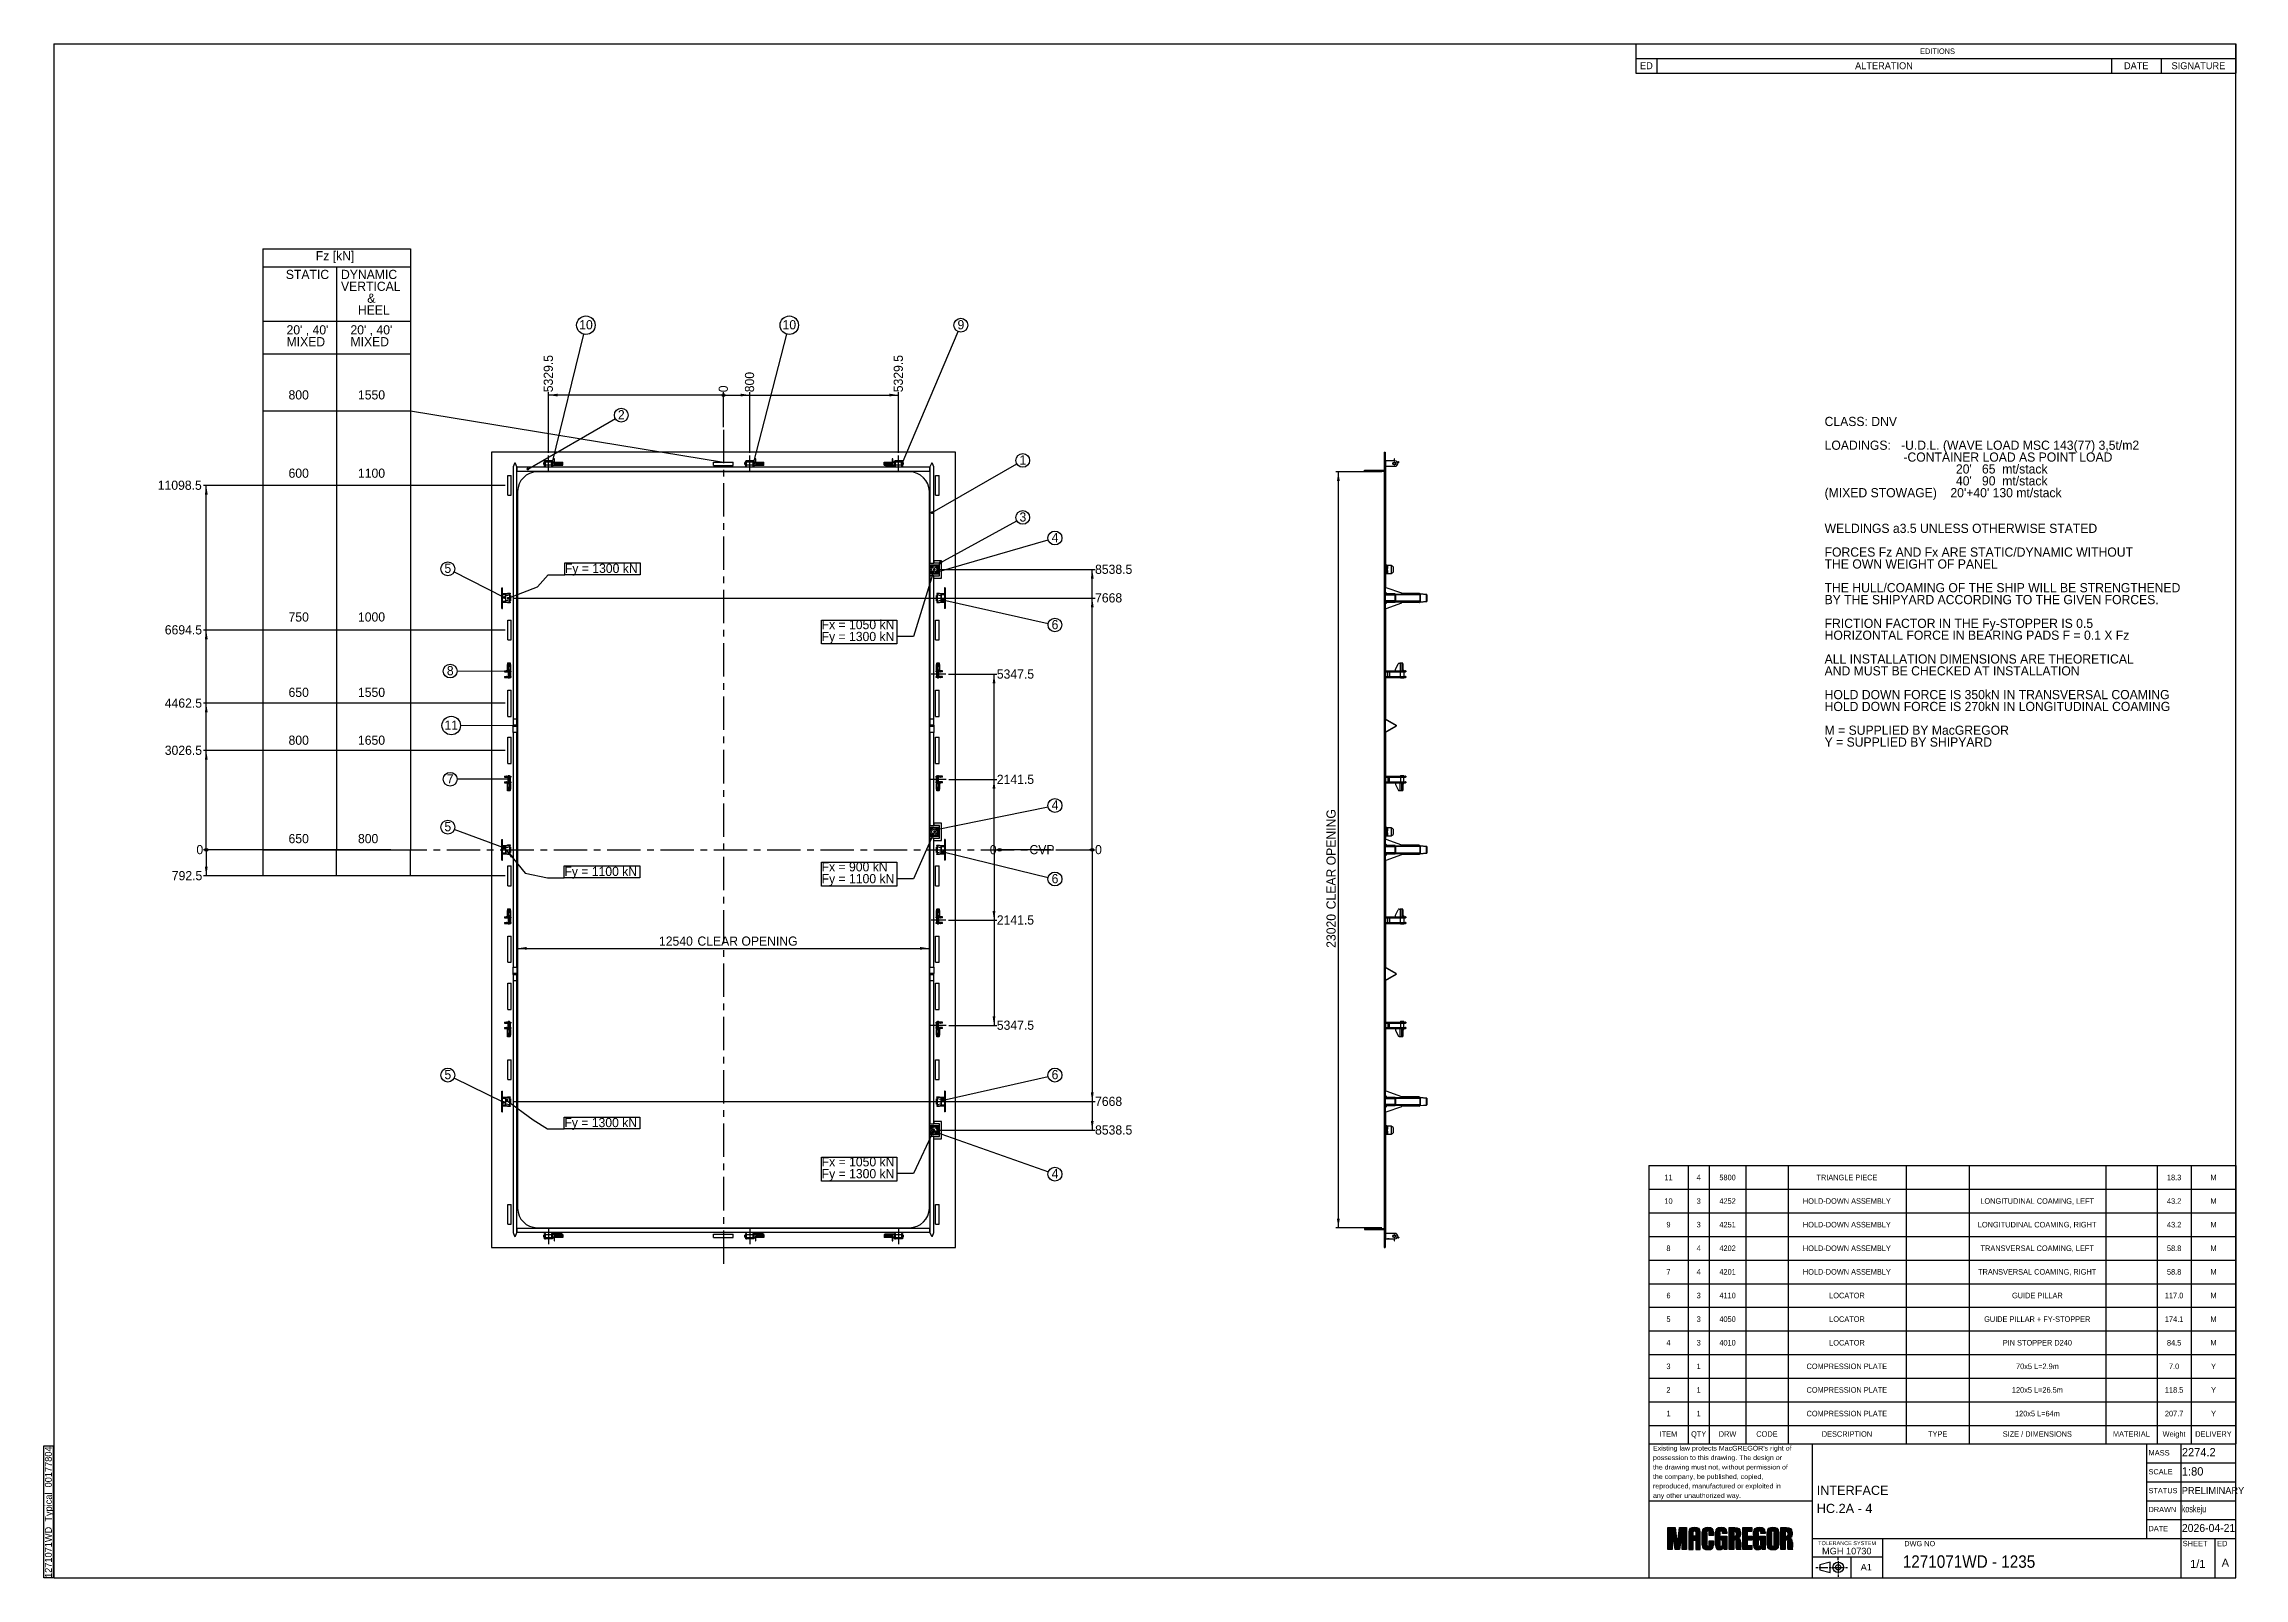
# Model space of a CAD drawing. Header units: millimetres. Extents: x 122 to 67127, y 397 to 47119.
import ezdxf

# ---------------------------------------------------------------- set-up
doc = ezdxf.new("R2010")
doc.units = ezdxf.units.MM
doc.header["$LTSCALE"] = 80
doc.linetypes.add('CENTERX2', pattern=[20.32, 12.7, -2.54, 2.54, -2.54])
doc.layers.add('AM_0', color=7, linetype='Continuous', lineweight=25)
for name, color, linetype in [('AM_5', 3, 'Continuous'), ('AM_6', 2, 'Continuous'), ('AM_7', 4, 'CENTERX2'), ('AM_8', 1, 'Continuous')]:
    doc.layers.add(name, color=color, linetype=linetype)
doc.styles.add('SLDTEXTSTYLE0', font='ARIAL.TTF', dxfattribs={"width": 0.948})
doc.styles.add('SLDTEXTSTYLE1', font='ARIAL.TTF')
doc.styles.add('SLDTEXTSTYLE2', font='ARIALN.TTF', dxfattribs={"width": 0.87})
doc.styles.add('SLDTEXTSTYLE3', font='ARIAL.TTF', dxfattribs={"width": 1.061948})
doc.styles.add('SLDTEXTSTYLE4', font='ARIAL.TTF', dxfattribs={"width": 0.9875})
doc.styles.add('SLDTEXTSTYLE5', font='GOTHIC.TTF', dxfattribs={"width": 0.913})
doc.styles.get("Standard").update_dxf_attribs({"font": 'ARIAL.TTF'})
doc.dimstyles.new('SLDDIMSTYLE0', dxfattribs={"dimtxt": 280, "dimasz": 28.717949, "dimexe": 0, "dimexo": 0.0625, "dimgap": 70, "dimtad": 0, "dimtih": 1, "dimtoh": 1, "dimdec": 0, "dimrnd": 1e-09, "dimdsep": 46, "dimtxsty": 'SLDTEXTSTYLE0', "dimblk1": 'ORIGIN', "dimblk2": 'ORIGIN', "dimsah": 1, "dimcen": 0.09, "dimadec": 0, "dimazin": 2, "dimtfac": 1, "dimtdec": 0, "dimtofl": 0, "dimtmove": 0, "dimatfit": 3, "dimldrblk": 'ORIGIN', "dimfxl": 1, "dimfrac": 2, "dimtolj": 1, "dimtzin": 12, "dimarcsym": 0})
doc.dimstyles.new('SLDDIMSTYLE1', dxfattribs={"dimtxt": 280, "dimasz": 280, "dimexe": 0, "dimexo": 0.0625, "dimgap": 70, "dimtad": 0, "dimtih": 1, "dimtoh": 1, "dimdec": 1, "dimrnd": 1e-09, "dimdsep": 46, "dimtxsty": 'SLDTEXTSTYLE0', "dimblk1": 'NONE', "dimblk2": 'NONE', "dimsah": 1, "dimcen": 0.09, "dimadec": 0, "dimazin": 2, "dimtfac": 1, "dimtdec": 1, "dimtofl": 0, "dimtmove": 0, "dimatfit": 3, "dimldrblk": 'NONE', "dimfxl": 1, "dimfrac": 2, "dimtolj": 1, "dimtzin": 12, "dimarcsym": 0})
doc.dimstyles.new('SLDDIMSTYLE2', dxfattribs={"dimtxt": 280, "dimasz": 280, "dimexe": 0, "dimexo": 0.0625, "dimgap": 70, "dimtad": 0, "dimtih": 1, "dimtoh": 1, "dimdec": 1, "dimrnd": 1e-09, "dimzin": 12, "dimdsep": 46, "dimtxsty": 'SLDTEXTSTYLE0', "dimsah": 1, "dimcen": 0.09, "dimadec": 0, "dimazin": 3, "dimtfac": 1, "dimtdec": 1, "dimtofl": 0, "dimtmove": 0, "dimatfit": 3, "dimfxl": 1, "dimfrac": 2, "dimtolj": 1, "dimtzin": 12, "dimarcsym": 0})
doc.dimstyles.new('SLDDIMSTYLE3', dxfattribs={"dimtxt": 280, "dimasz": 280, "dimexe": 0, "dimexo": 0.0625, "dimgap": 70, "dimtad": 1, "dimdec": 1, "dimrnd": 1e-09, "dimzin": 12, "dimdsep": 46, "dimtxsty": 'SLDTEXTSTYLE0', "dimsah": 1, "dimcen": 0.09, "dimadec": 0, "dimazin": 3, "dimtfac": 1, "dimtdec": 1, "dimtofl": 0, "dimtmove": 0, "dimatfit": 3, "dimfxl": 1, "dimfrac": 2, "dimtolj": 1, "dimtzin": 12, "dimarcsym": 0})
doc.dimstyles.new('SLDDIMSTYLE4', dxfattribs={"dimtxt": 0.18, "dimasz": 86.153846, "dimexe": 0, "dimexo": 0.0625, "dimgap": 0, "dimtad": 0, "dimtih": 1, "dimtoh": 1, "dimdec": 0, "dimrnd": 1e-09, "dimzin": 0, "dimdsep": 46, "dimtxsty": 'STANDARD', "dimblk1": 'DOT', "dimblk2": 'DOT', "dimsah": 1, "dimcen": 0.09, "dimadec": 0, "dimazin": 0, "dimtfac": 86.153846, "dimtdec": 0, "dimtofl": 0, "dimtmove": 0, "dimatfit": 3, "dimldrblk": 'DOT', "dimfxl": 1, "dimfrac": 2, "dimtolj": 1, "dimtzin": 0, "dimarcsym": 0})

msp = doc.modelspace()

# ---------------------------------------------------------------- texts
at = {"layer": 'AM_6'}
for s, insert, char_height, attachment_point, style in [('STATIC', (7487.25, 40240.82), 280, 1, 'SLDTEXTSTYLE0'), ('Fz [kN]', (8400.23, 40809.29), 280, 1, 'SLDTEXTSTYLE0'), ('DYNAMIC', (9167.66, 40240.82), 280, 1, 'SLDTEXTSTYLE0'), ('VERTICAL', (9167.66, 39879.15), 280, 1, 'SLDTEXTSTYLE0'), ('     HEEL', (9167.66, 39155.82), 280, 1, 'SLDTEXTSTYLE0'), ('&', (9967.66, 39517.49), 280, 1, 'SLDTEXTSTYLE0'), ("20' , 40'", (7509.42, 38553.01), 280, 1, 'SLDTEXTSTYLE0'), ("20' , 40'", (9455.52, 38553.01), 280, 1, 'SLDTEXTSTYLE0'), ('MIXED', (7509.42, 38191.35), 280, 1, 'SLDTEXTSTYLE0'), ('MIXED', (9455.52, 38191.35), 280, 1, 'SLDTEXTSTYLE0'), ('800', (7570.04, 36572.05), 280, 1, 'SLDTEXTSTYLE0'), ('1550', (9684.91, 36572.05), 280, 1, 'SLDTEXTSTYLE0'), ('CLASS: DNV', (54353.03, 35762.25), 280, 1, 'SLDTEXTSTYLE0'), ('LOADINGS:   -U.D.L. (WAVE LOAD MSC 143(77) 3,5t/m2', (54353.03, 35038.92), 280, 1, 'SLDTEXTSTYLE0'), ('600', (7570.04, 34186.85), 280, 1, 'SLDTEXTSTYLE0'), ('1100', (9684.91, 34186.85), 280, 1, 'SLDTEXTSTYLE0'), ('-CONTAINER LOAD AS POINT LOAD', (56753.03, 34677.25), 280, 1, 'SLDTEXTSTYLE0'), ("20'   65  mt/stack", (58353.03, 34315.59), 280, 1, 'SLDTEXTSTYLE0'), ("(MIXED STOWAGE)    20'+40' 130 mt/stack", (54353.03, 33592.25), 280, 1, 'SLDTEXTSTYLE0'), ("40'   90  mt/stack", (58353.03, 33953.92), 280, 1, 'SLDTEXTSTYLE0'), ('WELDINGS a3.5 UNLESS OTHERWISE STATED', (54353.03, 32507.25), 280, 1, 'SLDTEXTSTYLE0'), ('FORCES Fz AND Fx ARE STATIC/DYNAMIC WITHOUT', (54353.03, 31783.92), 280, 1, 'SLDTEXTSTYLE0'), ('THE OWN WEIGHT OF PANEL', (54353.03, 31422.25), 280, 1, 'SLDTEXTSTYLE0'), ('THE HULL/COAMING OF THE SHIP WILL BE STRENGTHENED', (54353.03, 30698.92), 280, 1, 'SLDTEXTSTYLE0'), ('BY THE SHIPYARD ACCORDING TO THE GIVEN FORCES.', (54353.03, 30337.25), 280, 1, 'SLDTEXTSTYLE0'), ('750', (7570.04, 29807.98), 280, 1, 'SLDTEXTSTYLE0'), ('1000', (9684.91, 29807.98), 280, 1, 'SLDTEXTSTYLE0'), ('FRICTION FACTOR IN THE Fy-STOPPER IS 0.5', (54353.03, 29613.92), 280, 1, 'SLDTEXTSTYLE0'), ('HORIZONTAL FORCE IN BEARING PADS F = 0.1 X Fz', (54353.03, 29252.25), 280, 1, 'SLDTEXTSTYLE0'), ('ALL INSTALLATION DIMENSIONS ARE THEORETICAL', (54353.03, 28528.92), 280, 1, 'SLDTEXTSTYLE0'), ('AND MUST BE CHECKED AT INSTALLATION', (54353.03, 28167.25), 280, 1, 'SLDTEXTSTYLE0'), ('650', (7570.04, 27512.78), 280, 1, 'SLDTEXTSTYLE0'), ('1550', (9684.91, 27512.78), 280, 1, 'SLDTEXTSTYLE0'), ('HOLD DOWN FORCE IS 350kN IN TRANSVERSAL COAMING', (54353.03, 27443.92), 280, 1, 'SLDTEXTSTYLE0'), ('HOLD DOWN FORCE IS 270kN IN LONGITUDINAL COAMING', (54353.03, 27082.25), 280, 1, 'SLDTEXTSTYLE0'), ('M = SUPPLIED BY MacGREGOR', (54353.03, 26358.92), 280, 1, 'SLDTEXTSTYLE0'), ('800', (7570.04, 26054.66), 280, 1, 'SLDTEXTSTYLE0'), ('1650', (9684.91, 26054.66), 280, 1, 'SLDTEXTSTYLE0'), ('Y = SUPPLIED BY SHIPYARD', (54353.03, 25997.25), 280, 1, 'SLDTEXTSTYLE0'), ('650', (7570.04, 23057.41), 280, 1, 'SLDTEXTSTYLE0'), ('800', (9684.91, 23057.41), 280, 1, 'SLDTEXTSTYLE0'), ('CVP', (30136.25, 22721.15), 280, 1, 'SLDTEXTSTYLE0'), ('possession to this drawing. The design or', (49125.8, 4134.23), 144, 1, 'SLDTEXTSTYLE3'), ("Existing law protects MacGREGOR's right of", (49125.8, 4422.23), 144, 1, 'SLDTEXTSTYLE3'), ('MASS', (64218.88, 4291.5), 162.56, 1, 'SLDTEXTSTYLE1'), ('2274.2', (65235.07, 4355.19), 254, 1, 'SLDTEXTSTYLE0'), ('the drawing must not, without permission of', (49125.8, 3846.23), 144, 1, 'SLDTEXTSTYLE3'), ('the company, be published, copied,', (49125.8, 3558.23), 144, 1, 'SLDTEXTSTYLE3'), ('SCALE', (64218.88, 3712.91), 160, 1, 'SLDTEXTSTYLE1'), ('1:80', (65235.07, 3771.4), 254, 1, 'SLDTEXTSTYLE0'), ('any other unauthorized way.', (49125.8, 2982.23), 144, 1, 'SLDTEXTSTYLE3'), ('reproduced, manufactured or exploited in', (49125.8, 3270.23), 144, 1, 'SLDTEXTSTYLE3'), ('INTERFACE', (54111.89, 3207.51), 280, 1, 'SLDTEXTSTYLE4'), ('STATUS', (64218.88, 3137.83), 160, 1, 'SLDTEXTSTYLE1'), ('PRELIMINARY', (65232.69, 3166.49), 211.6667, 1, 'SLDTEXTSTYLE0'), ('HC.2A - 4', (54115.05, 2656.22), 280, 1, 'SLDTEXTSTYLE4'), ('DRAWN', (64218.88, 2563.74), 160, 1, 'SLDTEXTSTYLE1'), ('koskeju', (65229.58, 2608.69), 211.667, 1, 'SLDTEXTSTYLE2'), ('2026-04-21', (65235.08, 2040.5), 240, 1, 'SLDTEXTSTYLE0'), ('TOLERANCE SYSTEM', (54157.55, 1518.29), 120, 1, 'SLDTEXTSTYLE1'), ('DWG NO', (56779.29, 1525.72), 160, 1, 'SLDTEXTSTYLE1'), ('DATE', (64218.88, 1983.35), 160, 1, 'SLDTEXTSTYLE1'), ('SHEET', (65259.64, 1528.27), 162.56, 1, 'SLDTEXTSTYLE1'), ('ED', (66306.95, 1528.27), 162.56, 1, 'SLDTEXTSTYLE1'), ('MGH 10730', (54275.43, 1318.08), 200, 1, 'SLDTEXTSTYLE1'), ('A1', (55452.76, 827.94), 200, 1, 'SLDTEXTSTYLE1'), ('1271071WD - 1235', (56734.36, 1087.91), 381, 1, 'SLDTEXTSTYLE5'), ('1/1', (65718.92, 949.86), 243.839, 2, 'SLDTEXTSTYLE4'), ('A', (66559.47, 984.71), 243.84, 2, 'SLDTEXTSTYLE4')]:
    msp.add_mtext(s, dxfattribs=dict(at, insert=insert, char_height=char_height, attachment_point=attachment_point, style=style))

# ---------------------------------------------------------------- blocks, each defined once
blk = doc.blocks.new('SW_NOTE_0')
at = {"layer": 'AM_6', "color": 0}
for p, q in [((-301, 0), (-301, 4025)), ((-301, 4025), (-21, 4025)), ((-21, 4025), (-21, 0)), ((-21, 0), (-301, 0))]:
    blk.add_line(p, q, dxfattribs=at)
at = {"layer": 'AM_6', "color": 0, "insert": (-273, 0), "char_height": 211.67, "attachment_point": 1, "rotation": 90, "style": 'SLDTEXTSTYLE0'}
blk.add_mtext('1271071WD_Typical_00177804', dxfattribs=at)
blk = doc.blocks.new('SW_TABLEANNOTATION_0')
at = {"layer": 'AM_0', "color": 0}
for p, q in [((0, 0), (0, -437)), ((0, 0), (640, 0)), ((640, 0), (14480, 0)), ((14480, 0), (16000, 0)), ((16000, 0), (18272, 0)), ((18272, 0), (18272, -437)), ((0, -437), (0, -885)), ((0, -437), (640, -437)), ((640, -437), (640, -885)), ((640, -437), (14480, -437)), ((14480, -437), (14480, -885)), ((14480, -437), (16000, -437)), ((16000, -437), (16000, -885)), ((16000, -437), (18272, -437)), ((18272, -437), (18272, -885)), ((0, -885), (640, -885)), ((640, -885), (14480, -885)), ((14480, -885), (16000, -885)), ((16000, -885), (18272, -885))]:
    blk.add_line(p, q, dxfattribs=at)
at = {"layer": 'AM_0', "color": 0, "attachment_point": 1}
for s, insert, char_height, style in [('ED', (124, -556), 211.7, 'SLDTEXTSTYLE0'), ('ALTERATION', (6674, -556), 211.7, 'SLDTEXTSTYLE0'), ('EDITIONS', (8654, -136), 169.3, 'SLDTEXTSTYLE5'), ('DATE', (14864, -556), 211.7, 'SLDTEXTSTYLE0'), ('SIGNATURE', (16313, -556), 211.7, 'SLDTEXTSTYLE0')]:
    blk.add_mtext(s, dxfattribs=dict(at, insert=insert, char_height=char_height, style=style))
blk = doc.blocks.new('SW_TABLEANNOTATION_1')
at = {"layer": 'AM_0', "color": 0}
for p, q in [((0, 7911), (0, 7192)), ((0, 7911), (1200, 7911)), ((1200, 7911), (1200, 7192)), ((1200, 7911), (1840, 7911)), ((1840, 7911), (1840, 7192)), ((1840, 7911), (2960, 7911)), ((2960, 7911), (2960, 7192)), ((2960, 7911), (4240, 7911)), ((4240, 7911), (4240, 7192)), ((4240, 7911), (7840, 7911)), ((7840, 7911), (7840, 7192)), ((7840, 7911), (9760, 7911)), ((9760, 7911), (9760, 7192)), ((9760, 7911), (13920, 7911)), ((13920, 7911), (13920, 7192)), ((13920, 7911), (15480, 7911)), ((15480, 7911), (15480, 7192)), ((15480, 7911), (16520, 7911)), ((16520, 7911), (16520, 7192)), ((16520, 7911), (17880, 7911)), ((17880, 7911), (17880, 7192)), ((0, 7192), (0, 6473)), ((0, 7192), (1200, 7192)), ((1200, 7192), (1200, 6473)), ((1200, 7192), (1840, 7192)), ((1840, 7192), (1840, 6473)), ((1840, 7192), (2960, 7192)), ((2960, 7192), (2960, 6473)), ((2960, 7192), (4240, 7192)), ((4240, 7192), (4240, 6473)), ((4240, 7192), (7840, 7192)), ((7840, 7192), (7840, 6473)), ((7840, 7192), (9760, 7192)), ((9760, 7192), (9760, 6473)), ((9760, 7192), (13920, 7192)), ((13920, 7192), (13920, 6473)), ((13920, 7192), (15480, 7192)), ((15480, 7192), (15480, 6473)), ((15480, 7192), (16520, 7192)), ((16520, 7192), (16520, 6473)), ((16520, 7192), (17880, 7192)), ((17880, 7192), (17880, 6473)), ((0, 6473), (0, 5754)), ((0, 6473), (1200, 6473)), ((1200, 6473), (1200, 5754)), ((1200, 6473), (1840, 6473)), ((1840, 6473), (1840, 5754)), ((1840, 6473), (2960, 6473)), ((2960, 6473), (2960, 5754)), ((2960, 6473), (4240, 6473)), ((4240, 6473), (4240, 5754)), ((4240, 6473), (7840, 6473)), ((7840, 6473), (7840, 5754)), ((7840, 6473), (9760, 6473)), ((9760, 6473), (9760, 5754)), ((9760, 6473), (13920, 6473)), ((13920, 6473), (13920, 5754)), ((13920, 6473), (15480, 6473)), ((15480, 6473), (15480, 5754)), ((15480, 6473), (16520, 6473)), ((16520, 6473), (16520, 5754)), ((16520, 6473), (17880, 6473)), ((17880, 6473), (17880, 5754)), ((0, 5754), (0, 5034)), ((0, 5754), (1200, 5754)), ((1200, 5754), (1200, 5034)), ((1200, 5754), (1840, 5754)), ((1840, 5754), (1840, 5034)), ((1840, 5754), (2960, 5754)), ((2960, 5754), (2960, 5034)), ((2960, 5754), (4240, 5754)), ((4240, 5754), (4240, 5034)), ((4240, 5754), (7840, 5754)), ((7840, 5754), (7840, 5034)), ((7840, 5754), (9760, 5754)), ((9760, 5754), (9760, 5034)), ((9760, 5754), (13920, 5754)), ((13920, 5754), (13920, 5034)), ((13920, 5754), (15480, 5754)), ((15480, 5754), (15480, 5034)), ((15480, 5754), (16520, 5754)), ((16520, 5754), (16520, 5034)), ((16520, 5754), (17880, 5754)), ((17880, 5754), (17880, 5034)), ((0, 5034), (0, 4315)), ((0, 5034), (1200, 5034)), ((1200, 5034), (1200, 4315)), ((1200, 5034), (1840, 5034)), ((1840, 5034), (1840, 4315)), ((1840, 5034), (2960, 5034)), ((2960, 5034), (2960, 4315)), ((2960, 5034), (4240, 5034)), ((4240, 5034), (4240, 4315)), ((4240, 5034), (7840, 5034)), ((7840, 5034), (7840, 4315)), ((7840, 5034), (9760, 5034)), ((9760, 5034), (9760, 4315)), ((9760, 5034), (13920, 5034)), ((13920, 5034), (13920, 4315)), ((13920, 5034), (15480, 5034)), ((15480, 5034), (15480, 4315)), ((15480, 5034), (16520, 5034)), ((16520, 5034), (16520, 4315)), ((16520, 5034), (17880, 5034)), ((17880, 5034), (17880, 4315)), ((0, 4315), (0, 3596)), ((0, 4315), (1200, 4315)), ((1200, 4315), (1200, 3596)), ((1200, 4315), (1840, 4315)), ((1840, 4315), (1840, 3596)), ((1840, 4315), (2960, 4315)), ((2960, 4315), (2960, 3596)), ((2960, 4315), (4240, 4315)), ((4240, 4315), (4240, 3596)), ((4240, 4315), (7840, 4315)), ((7840, 4315), (7840, 3596)), ((7840, 4315), (9760, 4315)), ((9760, 4315), (9760, 3596)), ((9760, 4315), (13920, 4315)), ((13920, 4315), (13920, 3596)), ((13920, 4315), (15480, 4315)), ((15480, 4315), (15480, 3596)), ((15480, 4315), (16520, 4315)), ((16520, 4315), (16520, 3596)), ((16520, 4315), (17880, 4315)), ((17880, 4315), (17880, 3596)), ((0, 3596), (0, 2877)), ((0, 3596), (1200, 3596)), ((1200, 3596), (1200, 2877)), ((1200, 3596), (1840, 3596)), ((1840, 3596), (1840, 2877)), ((1840, 3596), (2960, 3596)), ((2960, 3596), (2960, 2877)), ((2960, 3596), (4240, 3596)), ((4240, 3596), (4240, 2877)), ((4240, 3596), (7840, 3596)), ((7840, 3596), (7840, 2877)), ((7840, 3596), (9760, 3596)), ((9760, 3596), (9760, 2877)), ((9760, 3596), (13920, 3596)), ((13920, 3596), (13920, 2877)), ((13920, 3596), (15480, 3596)), ((15480, 3596), (15480, 2877)), ((15480, 3596), (16520, 3596)), ((16520, 3596), (16520, 2877)), ((16520, 3596), (17880, 3596)), ((17880, 3596), (17880, 2877)), ((0, 2877), (0, 2158)), ((0, 2877), (1200, 2877)), ((1200, 2877), (1200, 2158)), ((1200, 2877), (1840, 2877)), ((1840, 2877), (1840, 2158)), ((1840, 2877), (2960, 2877)), ((2960, 2877), (2960, 2158)), ((2960, 2877), (4240, 2877)), ((4240, 2877), (4240, 2158)), ((4240, 2877), (7840, 2877)), ((7840, 2877), (7840, 2158)), ((7840, 2877), (9760, 2877)), ((9760, 2877), (9760, 2158)), ((9760, 2877), (13920, 2877)), ((13920, 2877), (13920, 2158)), ((13920, 2877), (15480, 2877)), ((15480, 2877), (15480, 2158)), ((15480, 2877), (16520, 2877)), ((16520, 2877), (16520, 2158)), ((16520, 2877), (17880, 2877)), ((17880, 2877), (17880, 2158)), ((0, 2158), (0, 1438)), ((0, 2158), (1200, 2158)), ((1200, 2158), (1200, 1438)), ((1200, 2158), (1840, 2158)), ((1840, 2158), (1840, 1438)), ((1840, 2158), (2960, 2158)), ((2960, 2158), (2960, 1438)), ((2960, 2158), (4240, 2158)), ((4240, 2158), (4240, 1438)), ((4240, 2158), (7840, 2158)), ((7840, 2158), (7840, 1438)), ((7840, 2158), (9760, 2158)), ((9760, 2158), (9760, 1438)), ((9760, 2158), (13920, 2158)), ((13920, 2158), (13920, 1438)), ((13920, 2158), (15480, 2158)), ((15480, 2158), (15480, 1438)), ((15480, 2158), (16520, 2158)), ((16520, 2158), (16520, 1438)), ((16520, 2158), (17880, 2158)), ((17880, 2158), (17880, 1438)), ((0, 1438), (0, 719)), ((0, 1438), (1200, 1438)), ((1200, 1438), (1200, 719)), ((1200, 1438), (1840, 1438)), ((1840, 1438), (1840, 719)), ((1840, 1438), (2960, 1438)), ((2960, 1438), (2960, 719)), ((2960, 1438), (4240, 1438)), ((4240, 1438), (4240, 719)), ((4240, 1438), (7840, 1438)), ((7840, 1438), (7840, 719)), ((7840, 1438), (9760, 1438)), ((9760, 1438), (9760, 719)), ((9760, 1438), (13920, 1438)), ((13920, 1438), (13920, 719)), ((13920, 1438), (15480, 1438)), ((15480, 1438), (15480, 719)), ((15480, 1438), (16520, 1438)), ((16520, 1438), (16520, 719)), ((16520, 1438), (17880, 1438)), ((17880, 1438), (17880, 719)), ((0, 719), (0, 0)), ((0, 719), (1200, 719)), ((1200, 719), (1200, 0)), ((1200, 719), (1840, 719)), ((1840, 719), (1840, 0)), ((1840, 719), (2960, 719)), ((2960, 719), (2960, 0)), ((2960, 719), (4240, 719)), ((4240, 719), (4240, 0)), ((4240, 719), (7840, 719)), ((7840, 719), (7840, 0)), ((7840, 719), (9760, 719)), ((9760, 719), (9760, 0)), ((9760, 719), (13920, 719)), ((13920, 719), (13920, 0)), ((13920, 719), (15480, 719)), ((15480, 719), (15480, 0)), ((15480, 719), (16520, 719)), ((16520, 719), (16520, 0)), ((16520, 719), (17880, 719)), ((17880, 719), (17880, 0)), ((0, 0), (0, -567)), ((0, 0), (1200, 0)), ((1200, 0), (1200, -567)), ((1200, 0), (1840, 0)), ((1840, 0), (1840, -567)), ((1840, 0), (2960, 0)), ((2960, 0), (2960, -567)), ((2960, 0), (4240, 0)), ((4240, 0), (4240, -567)), ((4240, 0), (7840, 0)), ((7840, 0), (7840, -567)), ((7840, 0), (9760, 0)), ((9760, 0), (9760, -567)), ((9760, 0), (13920, 0)), ((13920, 0), (13920, -567)), ((13920, 0), (15480, 0)), ((15480, 0), (15480, -567)), ((15480, 0), (16520, 0)), ((16520, 0), (16520, -567)), ((16520, 0), (17880, 0)), ((17880, 0), (17880, -567)), ((0, -567), (1200, -567)), ((1200, -567), (1840, -567)), ((1840, -567), (2960, -567)), ((2960, -567), (4240, -567)), ((4240, -567), (7840, -567)), ((7840, -567), (9760, -567)), ((9760, -567), (13920, -567)), ((13920, -567), (15480, -567)), ((15480, -567), (16520, -567)), ((16520, -567), (17880, -567))]:
    blk.add_line(p, q, dxfattribs=at)
at = {"layer": 'AM_0', "color": 0, "attachment_point": 1, "style": 'SLDTEXTSTYLE0'}
for s, insert, char_height in [('11', (475, 7636), 169.3), ('4', (1457, 7636), 169), ('5800', (2149, 7636), 169.3), ('TRIANGLE PIECE', (5106, 7636), 169.33), ('18.3', (15781, 7636), 169.3), ('M', (17106, 7636), 169), ('10', (475, 6917), 169.3), ('3', (1457, 6917), 169), ('4252', (2149, 6917), 169.3), ('HOLD-DOWN ASSEMBLY', (4692, 6917), 169.33), ('LONGITUDINAL COAMING, LEFT', (10097, 6917), 169.33), ('43.2', (15781, 6917), 169.3), ('M', (17106, 6917), 169), ('9', (537, 6198), 169), ('3', (1457, 6198), 169), ('4251', (2149, 6198), 169.3), ('HOLD-DOWN ASSEMBLY', (4692, 6198), 169.33), ('LONGITUDINAL COAMING, RIGHT', (10021, 6198), 169.33), ('43.2', (15781, 6198), 169.3), ('M', (17106, 6198), 169), ('8', (537, 5479), 169), ('4', (1457, 5479), 169), ('4202', (2149, 5479), 169.3), ('HOLD-DOWN ASSEMBLY', (4692, 5479), 169.33), ('TRANSVERSAL COAMING, LEFT', (10103, 5479), 169.33), ('58.8', (15781, 5479), 169.3), ('M', (17106, 5479), 169), ('7', (537, 4760), 169), ('4', (1457, 4760), 169), ('4201', (2149, 4760), 169.3), ('HOLD-DOWN ASSEMBLY', (4692, 4760), 169.33), ('TRANSVERSAL COAMING, RIGHT', (10028, 4760), 169.33), ('58.8', (15781, 4760), 169.3), ('M', (17106, 4760), 169), ('6', (537, 4040), 169), ('3', (1457, 4040), 169), ('4110', (2149, 4040), 169.3), ('LOCATOR', (5494, 4040), 169.3), ('GUIDE PILLAR', (11062, 4040), 169.33), ('117.0', (15718, 4040), 169.3), ('M', (17106, 4040), 169), ('5', (537, 3321), 169), ('3', (1457, 3321), 169), ('4050', (2149, 3321), 169.3), ('LOCATOR', (5494, 3321), 169.3), ('GUIDE PILLAR + FY-STOPPER', (10213, 3321), 169.33), ('174.1', (15718, 3321), 169.3), ('M', (17106, 3321), 169), ('4', (537, 2602), 169), ('3', (1457, 2602), 169), ('4010', (2149, 2602), 169.3), ('LOCATOR', (5494, 2602), 169.3), ('PIN STOPPER D240', (10780, 2602), 169.33), ('84.5', (15781, 2602), 169.3), ('M', (17106, 2602), 169), ('3', (537, 1883), 169), ('1', (1457, 1883), 169), ('COMPRESSION PLATE', (4804, 1883), 169.33), ('70x5 L=2.9m', (11185, 1883), 169.33), ('7.0', (15843, 1883), 169.3), ('Y', (17125, 1883), 169), ('2', (537, 1164), 169), ('1', (1457, 1164), 169), ('COMPRESSION PLATE', (4804, 1164), 169.33), ('120x5 L=26.5m', (11059, 1164), 169.33), ('118.5', (15718, 1164), 169.3), ('Y', (17125, 1164), 169), ('1', (537, 444), 169), ('1', (1457, 444), 169), ('COMPRESSION PLATE', (4804, 444), 169.33), ('120x5 L=64m', (11153, 444), 169.33), ('207.7', (15718, 444), 169.3), ('Y', (17125, 444), 169), ('ITEM', (330, -178), 169.3), ('QTY', (1288, -178), 169.3), ('DRW', (2130, -178), 169.3), ('CODE', (3274, -178), 169.3), ('DESCRIPTION', (5269, -178), 169.33), ('TYPE', (8505, -178), 169.3), ('SIZE / DIMENSIONS', (10780, -178), 169.33), ('MATERIAL', (14136, -178), 169.3), ('Weight', (15649, -178), 169.3), ('DELIVERY', (16642, -178), 169.3)]:
    blk.add_mtext(s, dxfattribs=dict(at, insert=insert, char_height=char_height))
blk = doc.blocks.new('_Origin')
at = {"color": 0, "linetype": 'ByBlock', "lineweight": -2}
blk.add_line((0, 0), (-1, 0), dxfattribs=at)
blk.add_circle((0, 0), 0.5, dxfattribs=at)
blk = doc.blocks.new('_D')
at = {"layer": 'AM_5'}
blk.add_line((30944, 22575), (32134, 22575), dxfattribs=at)
at = {"layer": 'AM_5', "xscale": 86.1538461538, "yscale": 86.1538461538}
blk.add_blockref('_Origin', (32048, 22575), dxfattribs=at)
at = {"layer": 'AM_5', "insert": (32134, 22722), "char_height": 280, "attachment_point": 1, "style": 'SLDTEXTSTYLE0'}
blk.add_mtext('0', dxfattribs=at)
blk = doc.blocks.new('_D_1')
at = {"layer": 'AM_5'}
blk.add_line((30944, 22575), (32134, 22575), dxfattribs=at)
at = {"layer": 'AM_5', "insert": (32134, 22722), "char_height": 280, "attachment_point": 1, "style": 'SLDTEXTSTYLE0'}
blk.add_mtext('0', dxfattribs=at)
blk = doc.blocks.new('_None')
blk = doc.blocks.new('_D_2')
at = {"layer": 'AM_5'}
for p, q in [((32048, 22575), (32048, 14907)), ((14406, 14907), (32134, 14907))]:
    blk.add_line(p, q, dxfattribs=at)
blk.add_solid([(32048, 14907), (32091, 15187), (32005, 15187)], dxfattribs=at)
at = {"layer": 'AM_5', "insert": (32134, 15054), "char_height": 280, "attachment_point": 1, "style": 'SLDTEXTSTYLE0'}
blk.add_mtext('7668', dxfattribs=at)
blk = doc.blocks.new('_D_3')
at = {"layer": 'AM_5'}
for p, q in [((32048, 14907), (32048, 14037)), ((27316, 14037), (32134, 14037))]:
    blk.add_line(p, q, dxfattribs=at)
blk.add_solid([(32048, 14037), (32091, 14317), (32005, 14317)], dxfattribs=at)
at = {"layer": 'AM_5', "insert": (32134, 14183), "char_height": 280, "attachment_point": 1, "style": 'SLDTEXTSTYLE0'}
blk.add_mtext('8538.5', dxfattribs=at)
blk = doc.blocks.new('_D_4')
at = {"layer": 'AM_5'}
for p, q in [((14406, 30243), (32134, 30243)), ((32048, 22575), (32048, 30243))]:
    blk.add_line(p, q, dxfattribs=at)
blk.add_solid([(32048, 30243), (32005, 29963), (32091, 29963)], dxfattribs=at)
at = {"layer": 'AM_5', "insert": (32134, 30390), "char_height": 280, "attachment_point": 1, "style": 'SLDTEXTSTYLE0'}
blk.add_mtext('7668', dxfattribs=at)
blk = doc.blocks.new('_D_5')
at = {"layer": 'AM_5'}
for p, q in [((27316, 31114), (32134, 31114)), ((32048, 30243), (32048, 31114))]:
    blk.add_line(p, q, dxfattribs=at)
blk.add_solid([(32048, 31114), (32005, 30834), (32091, 30834)], dxfattribs=at)
at = {"layer": 'AM_5', "insert": (32134, 31260), "char_height": 280, "attachment_point": 1, "style": 'SLDTEXTSTYLE0'}
blk.add_mtext('8538.5', dxfattribs=at)
blk = doc.blocks.new('_D_6')
at = {"layer": 'AM_5'}
blk.add_line((10689, 22575), (4978, 22575), dxfattribs=at)
at = {"layer": 'AM_5', "xscale": 86.1538461538, "yscale": 86.1538461538}
blk.add_blockref('_Origin', (5064, 22575), dxfattribs=at)
at = {"layer": 'AM_5', "insert": (4764, 22722), "char_height": 280, "attachment_point": 1, "style": 'SLDTEXTSTYLE0'}
blk.add_mtext('0', dxfattribs=at)
blk = doc.blocks.new('_D_7')
at = {"layer": 'AM_5'}
for p, q in [((14164, 25602), (4978, 25602)), ((5064, 22575), (5064, 25602))]:
    blk.add_line(p, q, dxfattribs=at)
blk.add_solid([(5064, 25602), (5021, 25322), (5107, 25322)], dxfattribs=at)
at = {"layer": 'AM_5', "insert": (3801, 25748), "char_height": 280, "attachment_point": 1, "style": 'SLDTEXTSTYLE0'}
blk.add_mtext('3026.5', dxfattribs=at)
blk = doc.blocks.new('_D_8')
at = {"layer": 'AM_5'}
for p, q in [((14164, 27038), (4978, 27038)), ((5064, 25602), (5064, 27038))]:
    blk.add_line(p, q, dxfattribs=at)
blk.add_solid([(5064, 27038), (5021, 26758), (5107, 26758)], dxfattribs=at)
at = {"layer": 'AM_5', "insert": (3801, 27184), "char_height": 280, "attachment_point": 1, "style": 'SLDTEXTSTYLE0'}
blk.add_mtext('4462.5', dxfattribs=at)
blk = doc.blocks.new('_D_9')
at = {"layer": 'AM_5'}
for p, q in [((14164, 29270), (4978, 29270)), ((5064, 27038), (5064, 29270))]:
    blk.add_line(p, q, dxfattribs=at)
blk.add_solid([(5064, 29270), (5021, 28990), (5107, 28990)], dxfattribs=at)
at = {"layer": 'AM_5', "insert": (3801, 29416), "char_height": 280, "attachment_point": 1, "style": 'SLDTEXTSTYLE0'}
blk.add_mtext('6694.5', dxfattribs=at)
blk = doc.blocks.new('_D_10')
at = {"layer": 'AM_5'}
for p, q in [((14164, 33674), (4978, 33674)), ((5064, 29270), (5064, 33674))]:
    blk.add_line(p, q, dxfattribs=at)
blk.add_solid([(5064, 33674), (5021, 33394), (5107, 33394)], dxfattribs=at)
at = {"layer": 'AM_5', "insert": (3587, 33820), "char_height": 280, "attachment_point": 1, "style": 'SLDTEXTSTYLE0'}
blk.add_mtext('11098.5', dxfattribs=at)
blk = doc.blocks.new('_D_11')
at = {"layer": 'AM_5'}
for p, q in [((5064, 22575), (5064, 21783)), ((14164, 21783), (4978, 21783))]:
    blk.add_line(p, q, dxfattribs=at)
blk.add_solid([(5064, 21783), (5107, 22063), (5021, 22063)], dxfattribs=at)
at = {"layer": 'AM_5', "insert": (4015, 21929), "char_height": 280, "attachment_point": 1, "style": 'SLDTEXTSTYLE0'}
blk.add_mtext('792.5', dxfattribs=at)
blk = doc.blocks.new('_D_12')
at = {"layer": 'AM_5'}
blk.add_line((20816, 35450), (20816, 36512), dxfattribs=at)
at = {"layer": 'AM_5', "xscale": 86.1538461538, "yscale": 86.1538461538}
blk.add_blockref('_Origin', (20816, 36426), dxfattribs=at)
at = {"layer": 'AM_5', "insert": (20670, 36512), "char_height": 280, "attachment_point": 1, "rotation": 90, "style": 'SLDTEXTSTYLE0'}
blk.add_mtext('0', dxfattribs=at)
blk = doc.blocks.new('_D_13')
at = {"layer": 'AM_5'}
for p, q in [((15487, 34662), (15487, 36512)), ((20816, 36426), (15487, 36426))]:
    blk.add_line(p, q, dxfattribs=at)
blk.add_solid([(15487, 36426), (15767, 36383), (15767, 36469)], dxfattribs=at)
at = {"layer": 'AM_5', "insert": (15341, 36512), "char_height": 280, "attachment_point": 1, "rotation": 90, "style": 'SLDTEXTSTYLE0'}
blk.add_mtext('5329.5', dxfattribs=at)
blk = doc.blocks.new('_D_14')
at = {"layer": 'AM_5'}
for p, q in [((20816, 36426), (21616, 36426)), ((21616, 34662), (21616, 36512))]:
    blk.add_line(p, q, dxfattribs=at)
blk.add_solid([(21616, 36426), (21336, 36469), (21336, 36383)], dxfattribs=at)
at = {"layer": 'AM_5', "insert": (21470, 36512), "char_height": 280, "attachment_point": 1, "rotation": 90, "style": 'SLDTEXTSTYLE0'}
blk.add_mtext('800', dxfattribs=at)
blk = doc.blocks.new('_D_15')
at = {"layer": 'AM_5'}
for p, q in [((21616, 36426), (26146, 36426)), ((26146, 34662), (26146, 36512))]:
    blk.add_line(p, q, dxfattribs=at)
blk.add_solid([(26146, 36426), (25866, 36469), (25866, 36383)], dxfattribs=at)
at = {"layer": 'AM_5', "insert": (26000, 36512), "char_height": 280, "attachment_point": 1, "rotation": 90, "style": 'SLDTEXTSTYLE0'}
blk.add_mtext('5329.5', dxfattribs=at)
blk = doc.blocks.new('_D_16')
at = {"layer": 'AM_5'}
blk.add_line((30784, 22575), (29142, 22575), dxfattribs=at)
at = {"layer": 'AM_5', "xscale": 86.1538461538, "yscale": 86.1538461538}
blk.add_blockref('_Origin', (29228, 22575), dxfattribs=at)
at = {"layer": 'AM_5', "insert": (28928, 22722), "char_height": 280, "attachment_point": 1, "style": 'SLDTEXTSTYLE0'}
blk.add_mtext('0', dxfattribs=at)
blk = doc.blocks.new('_D_17')
at = {"layer": 'AM_5'}
for p, q in [((29056, 22575), (29056, 20434)), ((27666, 20434), (29142, 20434))]:
    blk.add_line(p, q, dxfattribs=at)
blk.add_solid([(29056, 20434), (29099, 20714), (29013, 20714)], dxfattribs=at)
at = {"layer": 'AM_5', "insert": (29142, 20580), "char_height": 280, "attachment_point": 1, "style": 'SLDTEXTSTYLE0'}
blk.add_mtext('2141.5', dxfattribs=at)
blk = doc.blocks.new('_D_18')
at = {"layer": 'AM_5'}
for p, q in [((29056, 20434), (29056, 17228)), ((27676, 17228), (29142, 17228))]:
    blk.add_line(p, q, dxfattribs=at)
blk.add_solid([(29056, 17228), (29099, 17508), (29013, 17508)], dxfattribs=at)
at = {"layer": 'AM_5', "insert": (29142, 17374), "char_height": 280, "attachment_point": 1, "style": 'SLDTEXTSTYLE0'}
blk.add_mtext('5347.5', dxfattribs=at)
blk = doc.blocks.new('_D_19')
at = {"layer": 'AM_5'}
for p, q in [((27676, 24717), (29142, 24717)), ((29056, 22575), (29056, 24717))]:
    blk.add_line(p, q, dxfattribs=at)
blk.add_solid([(29056, 24717), (29013, 24437), (29099, 24437)], dxfattribs=at)
at = {"layer": 'AM_5', "insert": (29142, 24863), "char_height": 280, "attachment_point": 1, "style": 'SLDTEXTSTYLE0'}
blk.add_mtext('2141.5', dxfattribs=at)
blk = doc.blocks.new('_D_20')
at = {"layer": 'AM_5'}
for p, q in [((27666, 27923), (29142, 27923)), ((29056, 24717), (29056, 27923))]:
    blk.add_line(p, q, dxfattribs=at)
blk.add_solid([(29056, 27923), (29013, 27643), (29099, 27643)], dxfattribs=at)
at = {"layer": 'AM_5', "insert": (29142, 28069), "char_height": 280, "attachment_point": 1, "style": 'SLDTEXTSTYLE0'}
blk.add_mtext('5347.5', dxfattribs=at)
blk = doc.blocks.new('_D_21')
at = {"layer": 'AM_5'}
blk.add_line((14546, 19574), (27086, 19574), dxfattribs=at)
for points in [[(14546, 19574), (14826, 19531), (14826, 19617)], [(27086, 19574), (26806, 19617), (26806, 19531)]]:
    blk.add_solid(points, dxfattribs=at)
at = {"layer": 'AM_5', "char_height": 280, "attachment_point": 1, "style": 'SLDTEXTSTYLE0'}
for s, insert in [('12540', (18852, 19935)), (' CLEAR OPENING', (19921, 19935))]:
    blk.add_mtext(s, dxfattribs=dict(at, insert=insert))
blk = doc.blocks.new('SW_NOTE_0_1')
at = {"layer": 'AM_6', "color": 0}
for p, q in [((-2296, -226), (-2296, 502)), ((-2296, 502), (0, 502)), ((0, 502), (0, -226)), ((0, -226), (-2296, -226))]:
    blk.add_line(p, q, dxfattribs=at)
at = {"layer": 'AM_6', "color": 0, "char_height": 280, "attachment_point": 1, "style": 'SLDTEXTSTYLE0'}
for s, insert in [('Fx = 1050 kN', (-2292, 501)), ('Fy = 1300 kN', (-2292, 139))]:
    blk.add_mtext(s, dxfattribs=dict(at, insert=insert))
blk = doc.blocks.new('_Dot')
at = {"color": 0, "linetype": 'ByBlock', "lineweight": -2}
blk.add_line((-0.5, 0), (-1, 0), dxfattribs=at)
at = {"color": 0, "linetype": 'ByBlock', "const_width": 0.5}
blk.add_lwpolyline([(-0.25, 0, 1), (0.25, 0, 1)], format="xyb", close=True, dxfattribs=at)
blk = doc.blocks.new('SW_NOTE_0_2')
at = {"layer": 'AM_6', "color": 0}
for p, q in [((-2296, -219), (-2296, 502)), ((-2296, 502), (0, 502)), ((0, 502), (0, -219)), ((0, -219), (-2296, -219))]:
    blk.add_line(p, q, dxfattribs=at)
at = {"layer": 'AM_6', "color": 0, "char_height": 280, "attachment_point": 1, "style": 'SLDTEXTSTYLE0'}
for s, insert in [('Fx = 1050 kN', (-2294, 506)), ('Fy = 1300 kN', (-2294, 144))]:
    blk.add_mtext(s, dxfattribs=dict(at, insert=insert))
blk = doc.blocks.new('SW_NOTE_0_3')
at = {"layer": 'AM_6', "color": 0}
for p, q in [((-1, 25), (-1, 389)), ((-1, 389), (2295, 389)), ((2295, 25), (-1, 25)), ((2295, 389), (2295, 25))]:
    blk.add_line(p, q, dxfattribs=at)
at = {"layer": 'AM_6', "color": 0, "insert": (0, 361), "char_height": 280, "attachment_point": 1, "style": 'SLDTEXTSTYLE0'}
blk.add_mtext('Fy = 1300 kN', dxfattribs=at)
blk = doc.blocks.new('SW_NOTE_0_4')
at = {"layer": 'AM_6', "color": 0}
for p, q in [((-6, 30), (-6, 387)), ((-6, 387), (2296, 387)), ((2296, 30), (-6, 30)), ((2296, 387), (2296, 30))]:
    blk.add_line(p, q, dxfattribs=at)
at = {"layer": 'AM_6', "color": 0, "insert": (0, 361), "char_height": 280, "attachment_point": 1, "style": 'SLDTEXTSTYLE0'}
blk.add_mtext('Fy = 1300 kN', dxfattribs=at)
blk = doc.blocks.new('SW_NOTE_0_5')
at = {"layer": 'AM_6', "color": 0}
for p, q in [((-6, 24), (-6, 388)), ((-6, 388), (2296, 388)), ((2296, 24), (-6, 24)), ((2296, 388), (2296, 24))]:
    blk.add_line(p, q, dxfattribs=at)
at = {"layer": 'AM_6', "color": 0, "insert": (0, 361), "char_height": 280, "attachment_point": 1, "style": 'SLDTEXTSTYLE0'}
blk.add_mtext('Fy = 1100 kN', dxfattribs=at)
blk = doc.blocks.new('SW_NOTE_0_6')
at = {"layer": 'AM_6', "color": 0}
for p, q in [((-2296, -219), (-2296, 502)), ((-2296, 502), (0, 502)), ((0, 502), (0, -219)), ((0, -219), (-2296, -219))]:
    blk.add_line(p, q, dxfattribs=at)
at = {"layer": 'AM_6', "color": 0, "char_height": 280, "attachment_point": 1, "style": 'SLDTEXTSTYLE0'}
for s, insert in [('Fx = 900 kN', (-2294, 506)), ('Fy = 1100 kN', (-2294, 145))]:
    blk.add_mtext(s, dxfattribs=dict(at, insert=insert))
blk = doc.blocks.new('SW_NOTE_0_7')
at = {"layer": 'AM_6', "color": 0}
blk.add_circle((183, 101), 209, dxfattribs=at)
at = {"layer": 'AM_6', "color": 0, "insert": (186, 254), "char_height": 280, "attachment_point": 2, "style": 'SLDTEXTSTYLE0'}
blk.add_mtext('3', dxfattribs=at)
blk = doc.blocks.new('SW_NOTE_0_8')
at = {"layer": 'AM_6', "color": 0}
blk.add_circle((181, 104), 209, dxfattribs=at)
at = {"layer": 'AM_6', "color": 0, "insert": (181, 257), "char_height": 280, "attachment_point": 2, "style": 'SLDTEXTSTYLE0'}
blk.add_mtext('2', dxfattribs=at)
blk = doc.blocks.new('SW_NOTE_0_9')
at = {"layer": 'AM_6', "color": 0}
blk.add_circle((181, 104), 209, dxfattribs=at)
at = {"layer": 'AM_6', "color": 0, "insert": (184, 257), "char_height": 280, "attachment_point": 2, "style": 'SLDTEXTSTYLE0'}
blk.add_mtext('1', dxfattribs=at)
blk = doc.blocks.new('SW_NOTE_0_10')
at = {"layer": 'AM_6', "color": 0}
blk.add_circle((70, 272), 281, dxfattribs=at)
at = {"layer": 'AM_6', "color": 0, "insert": (72, 426), "char_height": 280, "attachment_point": 2, "style": 'SLDTEXTSTYLE0'}
blk.add_mtext('10', dxfattribs=at)
blk = doc.blocks.new('SW_NOTE_0_11')
at = {"layer": 'AM_6', "color": 0}
blk.add_circle((82, 193), 210, dxfattribs=at)
at = {"layer": 'AM_6', "color": 0, "insert": (84, 348), "char_height": 280, "attachment_point": 2, "style": 'SLDTEXTSTYLE0'}
blk.add_mtext('9', dxfattribs=at)
blk = doc.blocks.new('SW_NOTE_0_12')
at = {"layer": 'AM_6', "color": 0}
blk.add_circle((66, 273), 281, dxfattribs=at)
at = {"layer": 'AM_6', "color": 0, "insert": (69, 427), "char_height": 280, "attachment_point": 2, "style": 'SLDTEXTSTYLE0'}
blk.add_mtext('10', dxfattribs=at)
blk = doc.blocks.new('SW_NOTE_0_13')
at = {"layer": 'AM_6', "color": 0}
blk.add_circle((-189, 96), 212, dxfattribs=at)
at = {"layer": 'AM_6', "color": 0, "insert": (-188, 250), "char_height": 280, "attachment_point": 2, "style": 'SLDTEXTSTYLE0'}
blk.add_mtext('5', dxfattribs=at)
blk = doc.blocks.new('SW_NOTE_0_14')
at = {"layer": 'AM_6', "color": 0}
blk.add_circle((-199, 74), 212, dxfattribs=at)
at = {"layer": 'AM_6', "color": 0, "insert": (-198, 227), "char_height": 280, "attachment_point": 2, "style": 'SLDTEXTSTYLE0'}
blk.add_mtext('5', dxfattribs=at)
blk = doc.blocks.new('SW_NOTE_0_15')
at = {"layer": 'AM_6', "color": 0}
blk.add_circle((-190, 93), 212, dxfattribs=at)
at = {"layer": 'AM_6', "color": 0, "insert": (-189, 247), "char_height": 280, "attachment_point": 2, "style": 'SLDTEXTSTYLE0'}
blk.add_mtext('5', dxfattribs=at)
blk = doc.blocks.new('SW_NOTE_0_16')
at = {"layer": 'AM_6', "color": 0}
blk.add_circle((-210, 2), 210, dxfattribs=at)
at = {"layer": 'AM_6', "color": 0, "insert": (-209, 154), "char_height": 280, "attachment_point": 2, "style": 'SLDTEXTSTYLE0'}
blk.add_mtext('8', dxfattribs=at)
blk = doc.blocks.new('SW_NOTE_0_17')
at = {"layer": 'AM_6', "color": 0}
blk.add_circle((-210, 0), 210, dxfattribs=at)
at = {"layer": 'AM_6', "color": 0, "insert": (-210, 154), "char_height": 280, "attachment_point": 2, "style": 'SLDTEXTSTYLE0'}
blk.add_mtext('7', dxfattribs=at)
blk = doc.blocks.new('SW_NOTE_0_18')
at = {"layer": 'AM_6', "color": 0}
blk.add_circle((-281, 1), 281, dxfattribs=at)
at = {"layer": 'AM_6', "color": 0, "insert": (-279, 153), "char_height": 280, "attachment_point": 2, "style": 'SLDTEXTSTYLE0'}
blk.add_mtext('11', dxfattribs=at)
blk = doc.blocks.new('SW_NOTE_0_19')
at = {"layer": 'AM_6', "color": 0}
blk.add_circle((200, -71), 212, dxfattribs=at)
at = {"layer": 'AM_6', "color": 0, "insert": (202, 82), "char_height": 280, "attachment_point": 2, "style": 'SLDTEXTSTYLE0'}
blk.add_mtext('4', dxfattribs=at)
blk = doc.blocks.new('SW_NOTE_0_20')
at = {"layer": 'AM_6', "color": 0}
blk.add_circle((208, 42), 212, dxfattribs=at)
at = {"layer": 'AM_6', "color": 0, "insert": (210, 197), "char_height": 280, "attachment_point": 2, "style": 'SLDTEXTSTYLE0'}
blk.add_mtext('4', dxfattribs=at)
blk = doc.blocks.new('SW_NOTE_0_21')
at = {"layer": 'AM_6', "color": 0}
blk.add_circle((204, 58), 212, dxfattribs=at)
at = {"layer": 'AM_6', "color": 0, "insert": (206, 210), "char_height": 280, "attachment_point": 2, "style": 'SLDTEXTSTYLE0'}
blk.add_mtext('4', dxfattribs=at)
blk = doc.blocks.new('SW_NOTE_0_22')
at = {"layer": 'AM_6', "color": 0}
blk.add_circle((204, -46), 209, dxfattribs=at)
at = {"layer": 'AM_6', "color": 0, "insert": (206, 106), "char_height": 280, "attachment_point": 2, "style": 'SLDTEXTSTYLE0'}
blk.add_mtext('6', dxfattribs=at)
blk = doc.blocks.new('SW_NOTE_0_23')
at = {"layer": 'AM_6', "color": 0}
blk.add_circle((206, -50), 212, dxfattribs=at)
at = {"layer": 'AM_6', "color": 0, "insert": (208, 101), "char_height": 280, "attachment_point": 2, "style": 'SLDTEXTSTYLE0'}
blk.add_mtext('6', dxfattribs=at)
blk = doc.blocks.new('SW_NOTE_0_24')
at = {"layer": 'AM_6', "color": 0}
blk.add_circle((207, 46), 212, dxfattribs=at)
at = {"layer": 'AM_6', "color": 0, "insert": (209, 200), "char_height": 280, "attachment_point": 2, "style": 'SLDTEXTSTYLE0'}
blk.add_mtext('6', dxfattribs=at)
blk = doc.blocks.new('_D_22')
at = {"layer": 'AM_5'}
for p, q in [((40863, 34085), (39463, 34085)), ((39543, 34085), (39543, 11065)), ((40863, 11065), (39463, 11065))]:
    blk.add_line(p, q, dxfattribs=at)
for points in [[(39543, 34085), (39500, 33805), (39587, 33805)], [(39543, 11065), (39587, 11345), (39500, 11345)]]:
    blk.add_solid(points, dxfattribs=at)
at = {"layer": 'AM_5', "char_height": 280, "attachment_point": 1, "rotation": 90, "style": 'SLDTEXTSTYLE0'}
for s, insert in [(' CLEAR OPENING', (39182, 20661)), ('23020', (39182, 19591))]:
    blk.add_mtext(s, dxfattribs=dict(at, insert=insert))

# ---------------------------------------------------------------- dimensions: what is measured, and where the dimension line sits
at = {"layer": 'AM_5'}
for feature_location, offset, dtype, origin, dimstyle, picture, middle in [((15486.97, 34582.45), (0, 1929.42), 1, (20816.47, 35369.64), 'SLDDIMSTYLE2', '_D_13', (15486.97, 37100.06)), ((26145.97, 34582.45), (0, 1929.42), 1, (20816.47, 35369.64), 'SLDDIMSTYLE2', '_D_15', (26145.97, 37100.06)), ((21616.47, 34582.45), (0, 1929.42), 1, (20816.47, 35369.64), 'SLDDIMSTYLE2', '_D_14', (21616.47, 36832.7)), ((20816.46835945, 35369.63743354), (0, 1142.23080496), 1, (20816.46835945, 35369.63743354), 'SLDDIMSTYLE0', '_D_12', (20816.46835945, 36618.81268029)), ((14244.47, 33673.95), (-9266.77, 0), 0, (10768.69, 22575.45), 'SLDDIMSTYLE2', '_D_10', (4282.56, 33673.95)), ((27236.47, 31113.95), (4897.4, 0), 0, (30864.25, 22575.45), 'SLDDIMSTYLE2', '_D_5', (32722.06, 31113.95)), ((14326.47, 30243.45), (17807.4, 0), 0, (30864.25, 22575.45), 'SLDDIMSTYLE2', '_D_4', (32561.65, 30243.45)), ((14244.47, 29269.95), (-9266.77, 0), 0, (10768.69, 22575.45), 'SLDDIMSTYLE2', '_D_9', (4389.5, 29269.95)), ((27586.26, 27922.95), (1555.85, 0), 0, (30864.25, 22575.45), 'SLDDIMSTYLE2', '_D_20', (29730.3, 27922.95)), ((14244.47, 27037.95), (-9266.77, 0), 0, (10768.69, 22575.45), 'SLDDIMSTYLE2', '_D_8', (4389.5, 27037.95)), ((14244.47, 25601.95), (-9266.77, 0), 0, (10768.69, 22575.45), 'SLDDIMSTYLE2', '_D_7', (4389.5, 25601.95)), ((27596.26, 24716.95), (1545.85, 0), 0, (30864.25, 22575.45), 'SLDDIMSTYLE2', '_D_19', (29730.3, 24716.95)), ((14244.47, 21782.95), (-9266.77, 0), 0, (10768.69, 22575.45), 'SLDDIMSTYLE2', '_D_11', (4496.44, 21782.95)), ((10768.68794988, 22575.44667818), (-5790.99391726, 0), 0, (10768.68794988, 22575.44667818), 'SLDDIMSTYLE0', '_D_6', (4870.74959083, 22575.44667818)), ((14326.47, 14907.45), (17807.4, 0), 0, (30864.25, 22575.45), 'SLDDIMSTYLE2', '_D_2', (32561.65, 14907.45)), ((27236.47, 14036.95), (4897.4, 0), 0, (30864.25, 22575.45), 'SLDDIMSTYLE2', '_D_3', (32722.06, 14036.95)), ((27586.26, 20433.95), (1555.85, 0), 0, (30864.25, 22575.45), 'SLDDIMSTYLE2', '_D_17', (29730.3, 20433.95)), ((27596.26, 17227.95), (1545.85, 0), 0, (30864.25, 22575.45), 'SLDDIMSTYLE2', '_D_18', (29730.3, 17227.95)), ((30864.24876903, 22575.44667818), (-1722.13953432, 0), 0, (30864.24876903, 22575.44667818), 'SLDDIMSTYLE0', '_D_16', (29035.16479291, 22575.44667818)), ((30864.24876903, 22575.44667818), (1269.61958232, 0), 0, (30864.24876903, 22575.44667818), 'SLDDIMSTYLE0', '_D', (32240.81279315, 22575.44667818)), ((30864.24876903, 22575.44667818), (1269.61958232, 0), 0, (30864.24876903, 22575.44667818), 'SLDDIMSTYLE1', '_D_1', (32240.81279315, 22575.44667818))]:
    dim = msp.add_ordinate_dim(feature_location=feature_location, offset=offset, dtype=dtype, origin=origin, dimstyle=dimstyle, dxfattribs=at)
    dim.commit()
    dim.dimension.update_dxf_attribs({"geometry": picture, "text_midpoint": middle})
dim = msp.add_linear_dim(base=(39543.44, 11065.45), p1=(40943.44, 34085.45), p2=(40943.44, 11065.45), angle=90, text='<> CLEAR OPENING', dimstyle='SLDDIMSTYLE3', dxfattribs=at)
dim.commit()
dim.dimension.update_dxf_attribs({"geometry": '_D_22', "text_midpoint": (39543.44, 21760.93), "dimtype": 160})
dim = msp.add_linear_dim(base=(27086.47, 19573.93), p1=(14546.47, 11665.45), p2=(27086.47, 11665.45), text='<> CLEAR OPENING', dimstyle='SLDDIMSTYLE3', dxfattribs=at)
dim.commit()
dim.dimension.update_dxf_attribs({"geometry": '_D_21', "text_midpoint": (21021.49, 19573.93), "dimtype": 160})

# ---------------------------------------------------------------- hatches: boundary and pattern name
at = {"layer": 'AM_8'}
for points in [[(49799.66, 1933.13), (49866.2, 1402.76), (49868.07, 1402.76), (49931.8, 1933.13), (50149.19, 1933.13), (50149.19, 1264.07), (50019.87, 1264.07), (50019.87, 1835.67), (50018, 1835.67), (49933.67, 1264.07), (49797.79, 1264.07), (49713.46, 1835.67), (49711.59, 1835.67), (49711.59, 1264.07), (49582.27, 1264.07), (49582.27, 1933.13)], [(51859.22, 1264.07), (51859.22, 1933.13), (52140.33, 1933.13), (52140.33, 1811.31), (51996.03, 1811.31), (51996.03, 1674.5), (52133.78, 1674.5), (52133.78, 1552.68), (51996.03, 1552.68), (51996.03, 1385.88), (52140.33, 1385.88), (52140.33, 1264.07)]]:
    msp.add_hatch(color=256, dxfattribs=at).paths.add_polyline_path(points, flags=0)
h = msp.add_hatch(color=256, dxfattribs=at)
edge = h.paths.add_edge_path(flags=0)
edge.add_spline(control_points=[(50566.94, 1789.35), (50566.94, 1915.45), (50510.07, 1946.27), (50390.12, 1946.27)], knot_values=[9, 9, 9, 9, 10, 10, 10, 10], weights=[1, 1, 1, 1], degree=3, periodic=0)
edge.add_spline(control_points=[(50390.12, 1946.27), (50269.68, 1946.27), (50213.81, 1915.45), (50213.81, 1789.35)], knot_values=[0, 0, 0, 0, 1, 1, 1, 1], weights=[1, 1, 1, 1], degree=3, periodic=0)
edge.add_line((50213.81, 1789.35), (50213.81, 1743.1))
edge.add_line((50213.81, 1743.1), (50213.81, 1264.17))
edge.add_line((50213.81, 1264.17), (50350.62, 1264.17))
edge.add_line((50350.62, 1264.17), (50350.62, 1549.66))
edge.add_line((50350.62, 1549.66), (50429.16, 1549.66))
edge.add_line((50429.16, 1549.66), (50429.16, 1264.17))
edge.add_line((50429.16, 1264.17), (50566.94, 1264.17))
edge.add_line((50566.94, 1264.17), (50566.94, 1789.35))
edge = h.paths.add_edge_path(flags=0)
edge.add_spline(control_points=[(50350.62, 1769.11), (50350.62, 1815.83), (50361.74, 1824.95), (50390.12, 1824.95)], knot_values=[2, 2, 2, 2, 3, 3, 3, 3], weights=[1, 1, 1, 1], degree=3, periodic=0)
edge.add_spline(control_points=[(50390.12, 1824.95), (50418.06, 1824.95), (50429.16, 1815.83), (50429.16, 1769.11)], knot_values=[3, 3, 3, 3, 4, 4, 4, 4], weights=[1, 1, 1, 1], degree=3, periodic=0)
edge.add_line((50429.16, 1769.11), (50429.16, 1673.34))
edge.add_line((50429.16, 1673.34), (50350.62, 1673.34))
edge.add_line((50350.62, 1673.34), (50350.62, 1769.11))
h = msp.add_hatch(color=256, dxfattribs=at)
edge = h.paths.add_edge_path(flags=0)
edge.add_spline(control_points=[(50800.41, 1250.95), (50675.78, 1250.95), (50627.99, 1297.81), (50627.99, 1408.38)], knot_values=[14, 14, 14, 14, 15, 15, 15, 15], weights=[1, 1, 1, 1], degree=3, periodic=0)
edge.add_line((50627.99, 1408.38), (50627.99, 1788.82))
edge.add_spline(control_points=[(50627.99, 1788.82), (50627.99, 1899.39), (50675.78, 1946.25), (50800.41, 1946.25)], knot_values=[0, 0, 0, 0, 1, 1, 1, 1], weights=[1, 1, 1, 1], degree=3, periodic=0)
edge.add_spline(control_points=[(50800.41, 1946.25), (50925.04, 1946.25), (50972.83, 1899.39), (50972.83, 1788.82)], knot_values=[1, 1, 1, 1, 2, 2, 2, 2], weights=[1, 1, 1, 1], degree=3, periodic=0)
edge.add_line((50972.83, 1788.82), (50972.83, 1694.18))
edge.add_line((50972.83, 1694.18), (50836.02, 1694.18))
edge.add_line((50836.02, 1694.18), (50836.02, 1794.44))
edge.add_spline(control_points=[(50836.02, 1794.44), (50836.02, 1814.12), (50819.15, 1824.43), (50800.41, 1824.43)], knot_values=[5, 5, 5, 5, 6, 6, 6, 6], weights=[1, 1, 1, 1], degree=3, periodic=0)
edge.add_spline(control_points=[(50800.41, 1824.43), (50776.04, 1824.43), (50764.8, 1814.12), (50764.8, 1777.58)], knot_values=[6, 6, 6, 6, 7, 7, 7, 7], weights=[1, 1, 1, 1], degree=3, periodic=0)
edge.add_line((50764.8, 1777.58), (50764.8, 1419.62))
edge.add_spline(control_points=[(50764.8, 1419.62), (50764.8, 1383.07), (50776.04, 1372.77), (50800.41, 1372.77)], knot_values=[8, 8, 8, 8, 9, 9, 9, 9], weights=[1, 1, 1, 1], degree=3, periodic=0)
edge.add_spline(control_points=[(50800.41, 1372.77), (50819.15, 1372.77), (50836.02, 1383.07), (50836.02, 1402.76)], knot_values=[9, 9, 9, 9, 10, 10, 10, 10], weights=[1, 1, 1, 1], degree=3, periodic=0)
edge.add_line((50836.02, 1402.76), (50836.02, 1526.45))
edge.add_line((50836.02, 1526.45), (50972.83, 1526.45))
edge.add_line((50972.83, 1526.45), (50972.83, 1408.38))
edge.add_spline(control_points=[(50972.83, 1408.38), (50972.83, 1297.81), (50925.04, 1250.95), (50800.41, 1250.95)], knot_values=[13, 13, 13, 13, 14, 14, 14, 14], weights=[1, 1, 1, 1], degree=3, periodic=0)
h = msp.add_hatch(color=256, dxfattribs=at)
edge = h.paths.add_edge_path(flags=0)
edge.add_spline(control_points=[(51203.33, 1372.77), (51231.44, 1372.77), (51242.69, 1383.07), (51242.69, 1409.32)], knot_values=[14, 14, 14, 14, 15, 15, 15, 15], weights=[1, 1, 1, 1], degree=3, periodic=0)
edge.add_line((51242.69, 1409.32), (51242.69, 1552.68))
edge.add_line((51242.69, 1552.68), (51202.4, 1552.68))
edge.add_line((51202.4, 1552.68), (51202.4, 1674.5))
edge.add_line((51202.4, 1674.5), (51379.5, 1674.5))
edge.add_line((51379.5, 1674.5), (51379.5, 1264.07))
edge.add_line((51379.5, 1264.07), (51290.48, 1264.07))
edge.add_line((51290.48, 1264.07), (51270.79, 1312.8))
edge.add_spline(control_points=[(51270.79, 1312.8), (51242.69, 1271.57), (51219.26, 1250.95), (51160.22, 1250.95)], knot_values=[2, 2, 2, 2, 3, 3, 3, 3], weights=[1, 1, 1, 1], degree=3, periodic=0)
edge.add_spline(control_points=[(51160.22, 1250.95), (51080.58, 1250.95), (51027.16, 1297.81), (51027.16, 1383.07)], knot_values=[3, 3, 3, 3, 4, 4, 4, 4], weights=[1, 1, 1, 1], degree=3, periodic=0)
edge.add_line((51027.16, 1383.07), (51027.16, 1788.82))
edge.add_spline(control_points=[(51027.16, 1788.82), (51027.16, 1899.39), (51074.95, 1946.25), (51199.58, 1946.25)], knot_values=[5, 5, 5, 5, 6, 6, 6, 6], weights=[1, 1, 1, 1], degree=3, periodic=0)
edge.add_spline(control_points=[(51199.58, 1946.25), (51331.71, 1946.25), (51379.5, 1899.39), (51379.5, 1788.82)], knot_values=[6, 6, 6, 6, 7, 7, 7, 7], weights=[1, 1, 1, 1], degree=3, periodic=0)
edge.add_line((51379.5, 1788.82), (51379.5, 1747.59))
edge.add_line((51379.5, 1747.59), (51242.69, 1747.59))
edge.add_line((51242.69, 1747.59), (51242.69, 1787.88))
edge.add_spline(control_points=[(51242.69, 1787.88), (51242.69, 1814.12), (51231.44, 1824.43), (51203.33, 1824.43)], knot_values=[10, 10, 10, 10, 11, 11, 11, 11], weights=[1, 1, 1, 1], degree=3, periodic=0)
edge.add_spline(control_points=[(51203.33, 1824.43), (51175.22, 1824.43), (51163.97, 1814.12), (51163.97, 1787.88)], knot_values=[11, 11, 11, 11, 12, 12, 12, 12], weights=[1, 1, 1, 1], degree=3, periodic=0)
edge.add_line((51163.97, 1787.88), (51163.97, 1409.32))
edge.add_spline(control_points=[(51163.97, 1409.32), (51163.97, 1383.07), (51175.22, 1372.77), (51203.33, 1372.77)], knot_values=[13, 13, 13, 13, 14, 14, 14, 14], weights=[1, 1, 1, 1], degree=3, periodic=0)
h = msp.add_hatch(color=256, dxfattribs=at)
edge = h.paths.add_edge_path(flags=0)
edge.add_spline(control_points=[(51663.4, 1518.95), (51663.4, 1541.44), (51647.47, 1552.68), (51619.36, 1552.68)], knot_values=[12, 12, 12, 12, 13, 13, 13, 13], weights=[1, 1, 1, 1], degree=3, periodic=0)
edge.add_line((51619.36, 1552.68), (51584.7, 1552.68))
edge.add_line((51584.7, 1552.68), (51584.7, 1264.07))
edge.add_line((51584.7, 1264.07), (51447.88, 1264.07))
edge.add_line((51447.88, 1264.07), (51447.88, 1933.13))
edge.add_line((51447.88, 1933.13), (51623.11, 1933.13))
edge.add_spline(control_points=[(51623.11, 1933.13), (51743.05, 1933.13), (51796.46, 1903.14), (51796.46, 1796.32)], knot_values=[2, 2, 2, 2, 3, 3, 3, 3], weights=[1, 1, 1, 1], degree=3, periodic=0)
edge.add_line((51796.46, 1796.32), (51796.46, 1716.66))
edge.add_spline(control_points=[(51796.46, 1716.66), (51796.46, 1676.38), (51779.6, 1625.77), (51717.76, 1616.4)], knot_values=[4, 4, 4, 4, 5, 5, 5, 5], weights=[1, 1, 1, 1], degree=3, periodic=0)
edge.add_line((51717.76, 1616.4), (51717.76, 1614.53))
edge.add_spline(control_points=[(51717.76, 1614.53), (51773.97, 1605.16), (51800.21, 1567.68), (51800.21, 1482.4)], knot_values=[6, 6, 6, 6, 7, 7, 7, 7], weights=[1, 1, 1, 1], degree=3, periodic=0)
edge.add_line((51800.21, 1482.4), (51800.21, 1337.16))
edge.add_spline(control_points=[(51800.21, 1337.16), (51800.21, 1285.62), (51800.21, 1274.37), (51809.58, 1264.07)], knot_values=[8, 8, 8, 8, 9, 9, 9, 9], weights=[1, 1, 1, 1], degree=3, periodic=0)
edge.add_line((51809.58, 1264.07), (51671.83, 1264.07))
edge.add_spline(control_points=[(51671.83, 1264.07), (51666.21, 1274.37), (51663.4, 1283.75), (51663.4, 1291.25)], knot_values=[10, 10, 10, 10, 11, 11, 11, 11], weights=[1, 1, 1, 1], degree=3, periodic=0)
edge.add_line((51663.4, 1291.25), (51663.4, 1518.95))
edge = h.paths.add_edge_path(flags=0)
edge.add_spline(control_points=[(51619.36, 1674.5), (51648.4, 1674.5), (51659.66, 1683.87), (51659.66, 1742.91)], knot_values=[1, 1, 1, 1, 2, 2, 2, 2], weights=[1, 1, 1, 1], degree=3, periodic=0)
edge.add_spline(control_points=[(51659.66, 1742.91), (51659.66, 1798.19), (51652.16, 1811.31), (51619.36, 1811.31)], knot_values=[2, 2, 2, 2, 3, 3, 3, 3], weights=[1, 1, 1, 1], degree=3, periodic=0)
edge.add_line((51619.36, 1811.31), (51584.7, 1811.31))
edge.add_line((51584.7, 1811.31), (51584.7, 1674.5))
edge.add_line((51584.7, 1674.5), (51619.36, 1674.5))
h = msp.add_hatch(color=256, dxfattribs=at)
edge = h.paths.add_edge_path(flags=0)
edge.add_spline(control_points=[(52368.03, 1372.77), (52396.15, 1372.77), (52407.4, 1383.07), (52407.4, 1409.32)], knot_values=[14, 14, 14, 14, 15, 15, 15, 15], weights=[1, 1, 1, 1], degree=3, periodic=0)
edge.add_line((52407.4, 1409.32), (52407.4, 1552.68))
edge.add_line((52407.4, 1552.68), (52367.1, 1552.68))
edge.add_line((52367.1, 1552.68), (52367.1, 1674.5))
edge.add_line((52367.1, 1674.5), (52544.2, 1674.5))
edge.add_line((52544.2, 1674.5), (52544.2, 1264.07))
edge.add_line((52544.2, 1264.07), (52455.18, 1264.07))
edge.add_line((52455.18, 1264.07), (52435.51, 1312.8))
edge.add_spline(control_points=[(52435.51, 1312.8), (52407.4, 1271.57), (52383.97, 1250.95), (52324.94, 1250.95)], knot_values=[2, 2, 2, 2, 3, 3, 3, 3], weights=[1, 1, 1, 1], degree=3, periodic=0)
edge.add_spline(control_points=[(52324.94, 1250.95), (52245.29, 1250.95), (52191.88, 1297.81), (52191.88, 1383.07)], knot_values=[3, 3, 3, 3, 4, 4, 4, 4], weights=[1, 1, 1, 1], degree=3, periodic=0)
edge.add_line((52191.88, 1383.07), (52191.88, 1788.82))
edge.add_spline(control_points=[(52191.88, 1788.82), (52191.88, 1899.39), (52239.66, 1946.25), (52364.29, 1946.25)], knot_values=[5, 5, 5, 5, 6, 6, 6, 6], weights=[1, 1, 1, 1], degree=3, periodic=0)
edge.add_spline(control_points=[(52364.29, 1946.25), (52496.42, 1946.25), (52544.2, 1899.39), (52544.2, 1788.82)], knot_values=[6, 6, 6, 6, 7, 7, 7, 7], weights=[1, 1, 1, 1], degree=3, periodic=0)
edge.add_line((52544.2, 1788.82), (52544.2, 1747.59))
edge.add_line((52544.2, 1747.59), (52407.4, 1747.59))
edge.add_line((52407.4, 1747.59), (52407.4, 1787.88))
edge.add_spline(control_points=[(52407.4, 1787.88), (52407.4, 1814.12), (52396.15, 1824.43), (52368.03, 1824.43)], knot_values=[10, 10, 10, 10, 11, 11, 11, 11], weights=[1, 1, 1, 1], degree=3, periodic=0)
edge.add_spline(control_points=[(52368.03, 1824.43), (52339.93, 1824.43), (52328.68, 1814.12), (52328.68, 1787.88)], knot_values=[11, 11, 11, 11, 12, 12, 12, 12], weights=[1, 1, 1, 1], degree=3, periodic=0)
edge.add_line((52328.68, 1787.88), (52328.68, 1409.32))
edge.add_spline(control_points=[(52328.68, 1409.32), (52328.68, 1383.07), (52339.93, 1372.77), (52368.03, 1372.77)], knot_values=[13, 13, 13, 13, 14, 14, 14, 14], weights=[1, 1, 1, 1], degree=3, periodic=0)
h = msp.add_hatch(color=256, dxfattribs=at)
edge = h.paths.add_edge_path(flags=0)
edge.add_spline(control_points=[(52779.38, 1250.95), (52659.43, 1250.95), (52603.22, 1282.82), (52603.22, 1408.38)], knot_values=[4, 4, 4, 4, 5, 5, 5, 5], weights=[1, 1, 1, 1], degree=3, periodic=0)
edge.add_line((52603.22, 1408.38), (52603.22, 1788.82))
edge.add_spline(control_points=[(52603.22, 1788.82), (52603.22, 1914.38), (52659.43, 1946.25), (52779.38, 1946.25)], knot_values=[0, 0, 0, 0, 1, 1, 1, 1], weights=[1, 1, 1, 1], degree=3, periodic=0)
edge.add_spline(control_points=[(52779.38, 1946.25), (52899.32, 1946.25), (52955.55, 1914.38), (52955.55, 1788.82)], knot_values=[1, 1, 1, 1, 2, 2, 2, 2], weights=[1, 1, 1, 1], degree=3, periodic=0)
edge.add_line((52955.55, 1788.82), (52955.55, 1408.38))
edge.add_spline(control_points=[(52955.55, 1408.38), (52955.55, 1282.82), (52899.32, 1250.95), (52779.38, 1250.95)], knot_values=[3, 3, 3, 3, 4, 4, 4, 4], weights=[1, 1, 1, 1], degree=3, periodic=0)
edge = h.paths.add_edge_path(flags=0)
edge.add_spline(control_points=[(52818.74, 1787.88), (52818.74, 1814.12), (52807.5, 1824.43), (52779.38, 1824.43)], knot_values=[3, 3, 3, 3, 4, 4, 4, 4], weights=[1, 1, 1, 1], degree=3, periodic=0)
edge.add_spline(control_points=[(52779.38, 1824.43), (52751.27, 1824.43), (52740.02, 1814.12), (52740.02, 1787.88)], knot_values=[4, 4, 4, 4, 5, 5, 5, 5], weights=[1, 1, 1, 1], degree=3, periodic=0)
edge.add_line((52740.02, 1787.88), (52740.02, 1409.32))
edge.add_spline(control_points=[(52740.02, 1409.32), (52740.02, 1383.07), (52751.27, 1372.77), (52779.38, 1372.77)], knot_values=[0, 0, 0, 0, 1, 1, 1, 1], weights=[1, 1, 1, 1], degree=3, periodic=0)
edge.add_spline(control_points=[(52779.38, 1372.77), (52807.5, 1372.77), (52818.74, 1383.07), (52818.74, 1409.32)], knot_values=[1, 1, 1, 1, 2, 2, 2, 2], weights=[1, 1, 1, 1], degree=3, periodic=0)
edge.add_line((52818.74, 1409.32), (52818.74, 1787.88))
h = msp.add_hatch(color=256, dxfattribs=at)
edge = h.paths.add_edge_path(flags=0)
edge.add_spline(control_points=[(53234.77, 1518.95), (53234.77, 1541.44), (53218.85, 1552.68), (53190.73, 1552.68)], knot_values=[12, 12, 12, 12, 13, 13, 13, 13], weights=[1, 1, 1, 1], degree=3, periodic=0)
edge.add_line((53190.73, 1552.68), (53156.07, 1552.68))
edge.add_line((53156.07, 1552.68), (53156.07, 1264.07))
edge.add_line((53156.07, 1264.07), (53019.25, 1264.07))
edge.add_line((53019.25, 1264.07), (53019.25, 1933.13))
edge.add_line((53019.25, 1933.13), (53194.49, 1933.13))
edge.add_spline(control_points=[(53194.49, 1933.13), (53314.43, 1933.13), (53367.85, 1903.14), (53367.85, 1796.32)], knot_values=[2, 2, 2, 2, 3, 3, 3, 3], weights=[1, 1, 1, 1], degree=3, periodic=0)
edge.add_line((53367.85, 1796.32), (53367.85, 1716.66))
edge.add_spline(control_points=[(53367.85, 1716.66), (53367.85, 1676.38), (53350.97, 1625.77), (53289.13, 1616.4)], knot_values=[4, 4, 4, 4, 5, 5, 5, 5], weights=[1, 1, 1, 1], degree=3, periodic=0)
edge.add_line((53289.13, 1616.4), (53289.13, 1614.53))
edge.add_spline(control_points=[(53289.13, 1614.53), (53345.36, 1605.16), (53371.59, 1567.68), (53371.59, 1482.4)], knot_values=[6, 6, 6, 6, 7, 7, 7, 7], weights=[1, 1, 1, 1], degree=3, periodic=0)
edge.add_line((53371.59, 1482.4), (53371.59, 1337.16))
edge.add_spline(control_points=[(53371.59, 1337.16), (53371.59, 1285.62), (53371.59, 1274.37), (53380.96, 1264.07)], knot_values=[8, 8, 8, 8, 9, 9, 9, 9], weights=[1, 1, 1, 1], degree=3, periodic=0)
edge.add_line((53380.96, 1264.07), (53243.22, 1264.07))
edge.add_spline(control_points=[(53243.22, 1264.07), (53237.59, 1274.37), (53234.77, 1283.75), (53234.77, 1291.25)], knot_values=[10, 10, 10, 10, 11, 11, 11, 11], weights=[1, 1, 1, 1], degree=3, periodic=0)
edge.add_line((53234.77, 1291.25), (53234.77, 1518.95))
edge = h.paths.add_edge_path(flags=0)
edge.add_spline(control_points=[(53190.73, 1674.5), (53219.78, 1674.5), (53231.03, 1683.87), (53231.03, 1742.91)], knot_values=[1, 1, 1, 1, 2, 2, 2, 2], weights=[1, 1, 1, 1], degree=3, periodic=0)
edge.add_spline(control_points=[(53231.03, 1742.91), (53231.03, 1798.19), (53223.53, 1811.31), (53190.73, 1811.31)], knot_values=[2, 2, 2, 2, 3, 3, 3, 3], weights=[1, 1, 1, 1], degree=3, periodic=0)
edge.add_line((53190.73, 1811.31), (53156.07, 1811.31))
edge.add_line((53156.07, 1811.31), (53156.07, 1674.5))
edge.add_line((53156.07, 1674.5), (53190.73, 1674.5))

# ---------------------------------------------------------------- linework, layer by layer
at = {"color": 22, "linetype": 'Continuous', "lineweight": 18, "true_color": 0xe13800}
for points in [[(50390.12, 1946.27), (50269.68, 1946.27), (50213.81, 1915.45), (50213.81, 1789.35)], [(50350.62, 1769.11), (50350.62, 1815.83), (50361.74, 1824.95), (50390.12, 1824.95)], [(50566.94, 1789.35), (50566.94, 1915.45), (50510.07, 1946.27), (50390.12, 1946.27)], [(50390.12, 1824.95), (50418.06, 1824.95), (50429.16, 1815.83), (50429.16, 1769.11)], [(50627.99, 1788.82), (50627.99, 1899.39), (50675.78, 1946.25), (50800.41, 1946.25)], [(50800.41, 1250.95), (50675.78, 1250.95), (50627.99, 1297.81), (50627.99, 1408.38)], [(50800.41, 1824.43), (50776.04, 1824.43), (50764.8, 1814.12), (50764.8, 1777.58)], [(50764.8, 1419.62), (50764.8, 1383.07), (50776.04, 1372.77), (50800.41, 1372.77)], [(50800.41, 1946.25), (50925.04, 1946.25), (50972.83, 1899.39), (50972.83, 1788.82)], [(50836.02, 1794.44), (50836.02, 1814.12), (50819.15, 1824.43), (50800.41, 1824.43)], [(50972.83, 1408.38), (50972.83, 1297.81), (50925.04, 1250.95), (50800.41, 1250.95)], [(50800.41, 1372.77), (50819.15, 1372.77), (50836.02, 1383.07), (50836.02, 1402.76)], [(51027.16, 1788.82), (51027.16, 1899.39), (51074.95, 1946.25), (51199.58, 1946.25)], [(51160.22, 1250.95), (51080.58, 1250.95), (51027.16, 1297.81), (51027.16, 1383.07)], [(51203.33, 1824.43), (51175.22, 1824.43), (51163.97, 1814.12), (51163.97, 1787.88)], [(51163.97, 1409.32), (51163.97, 1383.07), (51175.22, 1372.77), (51203.33, 1372.77)], [(51199.58, 1946.25), (51331.71, 1946.25), (51379.5, 1899.39), (51379.5, 1788.82)], [(51242.69, 1787.88), (51242.69, 1814.12), (51231.44, 1824.43), (51203.33, 1824.43)], [(51203.33, 1372.77), (51231.44, 1372.77), (51242.69, 1383.07), (51242.69, 1409.32)], [(51659.66, 1742.91), (51659.66, 1798.19), (51652.16, 1811.31), (51619.36, 1811.31)], [(51619.36, 1674.5), (51648.4, 1674.5), (51659.66, 1683.87), (51659.66, 1742.91)], [(51663.4, 1518.95), (51663.4, 1541.44), (51647.47, 1552.68), (51619.36, 1552.68)], [(51623.11, 1933.13), (51743.05, 1933.13), (51796.46, 1903.14), (51796.46, 1796.32)], [(51796.46, 1716.66), (51796.46, 1676.38), (51779.6, 1625.77), (51717.76, 1616.4)], [(51717.76, 1614.53), (51773.97, 1605.16), (51800.21, 1567.68), (51800.21, 1482.4)], [(52191.88, 1788.82), (52191.88, 1899.39), (52239.66, 1946.25), (52364.29, 1946.25)], [(52324.94, 1250.95), (52245.29, 1250.95), (52191.88, 1297.81), (52191.88, 1383.07)], [(52368.03, 1824.43), (52339.93, 1824.43), (52328.68, 1814.12), (52328.68, 1787.88)], [(52328.68, 1409.32), (52328.68, 1383.07), (52339.93, 1372.77), (52368.03, 1372.77)], [(52364.29, 1946.25), (52496.42, 1946.25), (52544.2, 1899.39), (52544.2, 1788.82)], [(52407.4, 1787.88), (52407.4, 1814.12), (52396.15, 1824.43), (52368.03, 1824.43)], [(52368.03, 1372.77), (52396.15, 1372.77), (52407.4, 1383.07), (52407.4, 1409.32)], [(52603.22, 1788.82), (52603.22, 1914.38), (52659.43, 1946.25), (52779.38, 1946.25)], [(52779.38, 1250.95), (52659.43, 1250.95), (52603.22, 1282.82), (52603.22, 1408.38)], [(52779.38, 1824.43), (52751.27, 1824.43), (52740.02, 1814.12), (52740.02, 1787.88)], [(52740.02, 1409.32), (52740.02, 1383.07), (52751.27, 1372.77), (52779.38, 1372.77)], [(52779.38, 1946.25), (52899.32, 1946.25), (52955.55, 1914.38), (52955.55, 1788.82)], [(52818.74, 1787.88), (52818.74, 1814.12), (52807.5, 1824.43), (52779.38, 1824.43)], [(52779.38, 1372.77), (52807.5, 1372.77), (52818.74, 1383.07), (52818.74, 1409.32)], [(52955.55, 1408.38), (52955.55, 1282.82), (52899.32, 1250.95), (52779.38, 1250.95)], [(53231.03, 1742.91), (53231.03, 1798.19), (53223.53, 1811.31), (53190.73, 1811.31)], [(53190.73, 1674.5), (53219.78, 1674.5), (53231.03, 1683.87), (53231.03, 1742.91)], [(53234.77, 1518.95), (53234.77, 1541.44), (53218.85, 1552.68), (53190.73, 1552.68)], [(53194.49, 1933.13), (53314.43, 1933.13), (53367.85, 1903.14), (53367.85, 1796.32)], [(53367.85, 1716.66), (53367.85, 1676.38), (53350.97, 1625.77), (53289.13, 1616.4)], [(53289.13, 1614.53), (53345.36, 1605.16), (53371.59, 1567.68), (53371.59, 1482.4)], [(51270.79, 1312.8), (51242.69, 1271.57), (51219.26, 1250.95), (51160.22, 1250.95)], [(51671.83, 1264.07), (51666.21, 1274.37), (51663.4, 1283.75), (51663.4, 1291.25)], [(51800.21, 1337.16), (51800.21, 1285.62), (51800.21, 1274.37), (51809.58, 1264.07)], [(52435.51, 1312.8), (52407.4, 1271.57), (52383.97, 1250.95), (52324.94, 1250.95)], [(53243.22, 1264.07), (53237.59, 1274.37), (53234.77, 1283.75), (53234.77, 1291.25)], [(53371.59, 1337.16), (53371.59, 1285.62), (53371.59, 1274.37), (53380.96, 1264.07)]]:
    msp.add_open_spline(points, degree=3, dxfattribs=at)
at = {"layer": 'AM_0'}
for p, q in [((421.47, 47118.6), (421.47, 398.6)), ((421.47, 47118.6), (66879.44, 47118.6)), ((66879.44, 398.6), (66879.44, 47118.6)), ((6784.78, 40879.39), (11284.78, 40879.39)), ((6784.78, 40879.39), (6784.78, 22575.45)), ((11284.78, 40879.39), (11284.78, 22575.45)), ((6784.78, 40329.39), (11284.78, 40329.39)), ((9034.78, 40329.39), (9034.78, 22575.45)), ((6784.78, 38679.39), (11284.78, 38679.39)), ((6784.78, 37679.39), (11284.78, 37679.39)), ((6784.78, 35944.09), (11284.78, 35944.09)), ((11284.78, 35944.09), (20816.47, 34387.45)), ((27886.47, 34685.45), (13746.47, 34685.45)), ((13746.47, 34685.45), (13746.47, 10465.45)), ((14447.93, 34337.95), (14406.47, 34235.45)), ((14406.47, 34235.45), (14406.47, 26565.45)), ((14526.47, 34235.45), (14485.01, 34337.95)), ((14526.47, 26565.45), (14526.47, 34235.45)), ((27106.47, 34225.45), (14526.47, 34225.45)), ((14526.47, 34225.45), (14526.47, 34105.45)), ((15361.47, 34382.45), (15341.47, 34372.45)), ((15341.47, 34339.95), (15341.47, 34372.45)), ((15341.47, 34307.45), (15341.47, 34339.95)), ((15341.47, 34307.45), (15361.47, 34297.45)), ((15362.97, 34382.45), (15361.47, 34382.45)), ((15361.47, 34382.45), (15361.47, 34339.95)), ((15361.47, 34339.95), (15361.47, 34297.45)), ((15361.47, 34297.45), (15362.97, 34297.45)), ((15362.97, 34422.45), (15392.97, 34422.45)), ((15362.97, 34257.45), (15362.97, 34422.45)), ((15362.97, 34257.45), (15392.97, 34257.45)), ((15381.97, 34428.45), (15381.97, 34422.45)), ((15381.97, 34428.45), (15591.97, 34428.45)), ((15392.97, 34422.45), (15580.97, 34422.45)), ((15392.97, 34257.45), (15392.97, 34422.45)), ((15580.97, 34382.45), (15392.97, 34382.45)), ((15392.97, 34297.45), (15580.97, 34297.45)), ((15610.97, 34422.45), (15580.97, 34422.45)), ((15580.97, 34422.45), (15580.97, 34257.45)), ((15610.97, 34257.45), (15580.97, 34257.45)), ((15591.97, 34428.45), (15591.97, 34422.45)), ((15610.97, 34422.45), (15610.97, 34257.45)), ((15610.97, 34385.91), (15658.47, 34385.91)), ((15610.97, 34384.49), (15658.61, 34384.49)), ((15658.47, 34382.45), (15610.97, 34382.45)), ((15610.97, 34297.45), (15681.47, 34297.45)), ((15610.97, 34295.4), (15920.97, 34295.4)), ((15610.97, 34293.98), (15920.97, 34293.98)), ((15885.97, 34276.31), (15610.97, 34276.31)), ((15661.47, 34482.45), (15658.47, 34479.45)), ((15658.47, 34479.45), (15658.47, 34385.45)), ((15674.47, 34479.45), (15658.47, 34479.45)), ((15658.47, 34385.45), (15658.77, 34385.14)), ((15658.47, 34385.45), (15658.87, 34385.45)), ((15658.47, 34383.05), (15658.47, 34354.01)), ((15661.47, 34482.45), (15671.47, 34482.45)), ((15674.47, 34479.45), (15671.47, 34482.45)), ((15674.06, 34385.45), (15674.47, 34385.45)), ((15674.16, 34385.14), (15674.47, 34385.45)), ((15674.32, 34384.49), (15920.97, 34384.49)), ((15674.47, 34385.45), (15674.47, 34479.45)), ((15674.47, 34385.91), (15920.97, 34385.91)), ((15674.47, 34354.01), (15674.47, 34383.05)), ((15681.47, 34382.45), (15674.47, 34382.45)), ((15691.47, 34372.45), (15681.47, 34382.45)), ((15681.47, 34339.95), (15681.47, 34382.45)), ((15681.47, 34297.45), (15681.47, 34339.95)), ((15681.47, 34297.45), (15691.47, 34307.45)), ((15685.08, 34378.84), (15920.97, 34378.84)), ((15685.08, 34301.06), (15920.97, 34301.06)), ((15691.47, 34372.45), (15691.47, 34339.95)), ((15905.97, 34359.04), (15691.47, 34359.04)), ((15691.47, 34347.72), (15875.97, 34347.72)), ((15691.47, 34342.95), (15875.97, 34342.95)), ((15691.47, 34339.95), (15691.47, 34307.45)), ((15691.47, 34333.94), (15875.97, 34333.94)), ((15875.97, 34342.95), (15875.97, 34347.72)), ((15875.97, 34333.94), (15875.97, 34342.95)), ((15875.97, 34331.46), (15875.97, 34333.94)), ((15905.97, 34331.46), (15875.97, 34331.46)), ((15915.97, 34293.98), (15885.97, 34276.31)), ((15905.97, 34345.96), (15905.97, 34359.04)), ((15905.97, 34345.96), (15920.97, 34345.96)), ((15905.97, 34333.94), (15905.97, 34345.96)), ((15905.97, 34331.46), (15905.97, 34333.94)), ((15905.97, 34333.94), (15920.97, 34333.94)), ((15920.97, 34384.49), (15920.97, 34385.91)), ((15920.97, 34378.84), (15920.97, 34384.49)), ((15920.97, 34345.96), (15920.97, 34378.84)), ((15920.97, 34333.94), (15920.97, 34345.96)), ((15920.97, 34301.06), (15920.97, 34333.94)), ((15920.97, 34295.4), (15920.97, 34301.06)), ((15920.97, 34293.98), (15920.97, 34295.4)), ((20516.47, 34387.45), (21116.47, 34387.45)), ((20516.47, 34277.45), (20516.47, 34387.45)), ((20516.47, 34277.45), (21116.47, 34277.45)), ((21116.47, 34277.45), (21116.47, 34387.45)), ((21490.97, 34382.45), (21470.97, 34372.45)), ((21470.97, 34339.95), (21470.97, 34372.45)), ((21470.97, 34307.45), (21470.97, 34339.95)), ((21470.97, 34307.45), (21490.97, 34297.45)), ((21492.47, 34382.45), (21490.97, 34382.45)), ((21490.97, 34382.45), (21490.97, 34339.95)), ((21490.97, 34339.95), (21490.97, 34297.45)), ((21490.97, 34297.45), (21492.47, 34297.45)), ((21492.47, 34257.45), (21492.47, 34422.45)), ((21492.47, 34422.45), (21522.47, 34422.45)), ((21492.47, 34257.45), (21522.47, 34257.45)), ((21511.47, 34428.45), (21511.47, 34422.45)), ((21511.47, 34428.45), (21721.47, 34428.45)), ((21522.47, 34422.45), (21710.47, 34422.45)), ((21522.47, 34257.45), (21522.47, 34422.45)), ((21710.47, 34382.45), (21522.47, 34382.45)), ((21522.47, 34297.45), (21710.47, 34297.45)), ((21740.47, 34422.45), (21710.47, 34422.45)), ((21710.47, 34422.45), (21710.47, 34257.45)), ((21740.47, 34257.45), (21710.47, 34257.45)), ((21721.47, 34428.45), (21721.47, 34422.45)), ((21740.47, 34422.45), (21740.47, 34257.45)), ((21740.47, 34385.91), (21787.97, 34385.91)), ((21740.47, 34384.49), (21788.11, 34384.49)), ((21787.97, 34382.45), (21740.47, 34382.45)), ((21740.47, 34297.45), (21810.97, 34297.45)), ((21740.47, 34295.4), (22050.47, 34295.4)), ((21740.47, 34293.98), (22050.47, 34293.98)), ((22015.47, 34276.31), (21740.47, 34276.31)), ((21790.97, 34482.45), (21787.97, 34479.45)), ((21787.97, 34479.45), (21787.97, 34385.45)), ((21803.97, 34479.45), (21787.97, 34479.45)), ((21787.97, 34385.45), (21788.27, 34385.14)), ((21787.97, 34385.45), (21788.37, 34385.45)), ((21787.97, 34383.05), (21787.97, 34354.01)), ((21790.97, 34482.45), (21800.97, 34482.45)), ((21803.97, 34479.45), (21800.97, 34482.45)), ((21803.56, 34385.45), (21803.97, 34385.45)), ((21803.66, 34385.14), (21803.97, 34385.45)), ((21803.82, 34384.49), (22050.47, 34384.49)), ((21803.97, 34385.45), (21803.97, 34479.45)), ((21803.97, 34385.91), (22050.47, 34385.91)), ((21803.97, 34354.01), (21803.97, 34383.05)), ((21810.97, 34382.45), (21803.97, 34382.45)), ((21820.97, 34372.45), (21810.97, 34382.45)), ((21810.97, 34339.95), (21810.97, 34382.45)), ((21810.97, 34297.45), (21810.97, 34339.95)), ((21810.97, 34297.45), (21820.97, 34307.45)), ((21814.58, 34378.84), (22050.47, 34378.84)), ((21814.58, 34301.06), (22050.47, 34301.06)), ((21820.97, 34372.45), (21820.97, 34339.95)), ((22035.47, 34359.04), (21820.97, 34359.04)), ((21820.97, 34347.72), (22005.47, 34347.72)), ((21820.97, 34342.95), (22005.47, 34342.95)), ((21820.97, 34339.95), (21820.97, 34307.45)), ((21820.97, 34333.94), (22005.47, 34333.94)), ((22005.47, 34342.95), (22005.47, 34347.72)), ((22005.47, 34333.94), (22005.47, 34342.95)), ((22005.47, 34331.46), (22005.47, 34333.94)), ((22035.47, 34331.46), (22005.47, 34331.46)), ((22045.47, 34293.98), (22015.47, 34276.31)), ((22035.47, 34345.96), (22035.47, 34359.04)), ((22035.47, 34345.96), (22050.47, 34345.96)), ((22035.47, 34333.94), (22035.47, 34345.96)), ((22035.47, 34331.46), (22035.47, 34333.94)), ((22035.47, 34333.94), (22050.47, 34333.94)), ((22050.47, 34384.49), (22050.47, 34385.91)), ((22050.47, 34378.84), (22050.47, 34384.49)), ((22050.47, 34345.96), (22050.47, 34378.84)), ((22050.47, 34333.94), (22050.47, 34345.96)), ((22050.47, 34301.06), (22050.47, 34333.94)), ((22050.47, 34295.4), (22050.47, 34301.06)), ((22050.47, 34293.98), (22050.47, 34295.4)), ((25711.97, 34385.91), (25958.47, 34385.91)), ((25711.97, 34384.49), (25711.97, 34385.91)), ((25711.97, 34378.84), (25711.97, 34384.49)), ((25711.97, 34384.49), (25958.61, 34384.49)), ((25711.97, 34345.96), (25711.97, 34378.84)), ((25711.97, 34378.84), (25947.86, 34378.84)), ((25711.97, 34345.96), (25726.97, 34345.96)), ((25711.97, 34333.94), (25711.97, 34345.96)), ((25711.97, 34333.94), (25726.97, 34333.94)), ((25711.97, 34301.06), (25711.97, 34333.94)), ((25711.97, 34295.4), (25711.97, 34301.06)), ((25711.97, 34301.06), (25947.86, 34301.06)), ((25711.97, 34295.4), (26021.97, 34295.4)), ((25711.97, 34293.98), (25711.97, 34295.4)), ((25711.97, 34293.98), (26021.97, 34293.98)), ((25716.97, 34293.98), (25746.97, 34276.31)), ((25941.47, 34359.04), (25726.97, 34359.04)), ((25726.97, 34359.04), (25726.97, 34345.96)), ((25726.97, 34345.96), (25726.97, 34333.94)), ((25726.97, 34333.94), (25726.97, 34331.46)), ((25756.97, 34331.46), (25726.97, 34331.46)), ((25746.97, 34276.31), (26021.97, 34276.31)), ((25756.97, 34347.72), (25941.47, 34347.72)), ((25756.97, 34342.95), (25756.97, 34347.72)), ((25756.97, 34342.95), (25941.47, 34342.95)), ((25756.97, 34342.95), (25756.97, 34333.94)), ((25756.97, 34333.94), (25756.97, 34331.46)), ((25756.97, 34333.94), (25941.47, 34333.94)), ((25951.47, 34382.45), (25941.47, 34372.45)), ((25941.47, 34339.95), (25941.47, 34372.45)), ((25941.47, 34307.45), (25941.47, 34339.95)), ((25941.47, 34307.45), (25951.47, 34297.45)), ((25958.47, 34382.45), (25951.47, 34382.45)), ((25951.47, 34382.45), (25951.47, 34339.95)), ((25951.47, 34339.95), (25951.47, 34297.45)), ((25951.47, 34297.45), (26021.97, 34297.45)), ((25961.47, 34482.45), (25958.47, 34479.45)), ((25958.47, 34479.45), (25958.47, 34385.45)), ((25974.47, 34479.45), (25958.47, 34479.45)), ((25958.47, 34385.45), (25958.77, 34385.14)), ((25958.47, 34385.45), (25958.87, 34385.45)), ((25958.47, 34383.05), (25958.47, 34354.01)), ((25961.47, 34482.45), (25971.47, 34482.45)), ((25974.47, 34479.45), (25971.47, 34482.45)), ((25974.06, 34385.45), (25974.47, 34385.45)), ((25974.16, 34385.14), (25974.47, 34385.45)), ((25974.32, 34384.49), (26021.97, 34384.49)), ((25974.47, 34385.45), (25974.47, 34479.45)), ((25974.47, 34385.91), (26021.97, 34385.91)), ((25974.47, 34354.01), (25974.47, 34383.05)), ((26021.97, 34382.45), (25974.47, 34382.45)), ((26021.97, 34422.45), (26051.97, 34422.45)), ((26021.97, 34257.45), (26021.97, 34422.45)), ((26021.97, 34257.45), (26051.97, 34257.45)), ((26040.97, 34428.45), (26040.97, 34422.45)), ((26040.97, 34428.45), (26250.97, 34428.45)), ((26051.97, 34422.45), (26239.97, 34422.45)), ((26051.97, 34257.45), (26051.97, 34422.45)), ((26239.97, 34382.45), (26051.97, 34382.45)), ((26051.97, 34297.45), (26239.97, 34297.45)), ((26269.97, 34422.45), (26239.97, 34422.45)), ((26239.97, 34422.45), (26239.97, 34257.45)), ((26269.97, 34257.45), (26239.97, 34257.45)), ((26250.97, 34428.45), (26250.97, 34422.45)), ((26269.97, 34422.45), (26269.97, 34257.45)), ((26271.47, 34382.45), (26269.97, 34382.45)), ((26269.97, 34297.45), (26271.47, 34297.45)), ((26291.47, 34372.45), (26271.47, 34382.45)), ((26271.47, 34339.95), (26271.47, 34382.45)), ((26271.47, 34297.45), (26271.47, 34339.95)), ((26271.47, 34297.45), (26291.47, 34307.45)), ((26291.47, 34372.45), (26291.47, 34339.95)), ((26291.47, 34339.95), (26291.47, 34307.45)), ((27147.93, 34337.95), (27106.47, 34235.45)), ((27106.47, 34235.45), (27106.47, 31305.45)), ((27106.47, 34105.45), (27106.47, 34225.45)), ((27226.47, 34235.45), (27185.01, 34337.95)), ((27226.47, 31305.45), (27226.47, 34235.45)), ((27886.47, 10465.45), (27886.47, 34685.45)), ((40943.44, 34685.45), (40943.44, 10465.45)), ((40943.44, 34685.45), (40973.44, 34685.45)), ((40973.44, 34685.45), (40973.44, 10465.45)), ((40973.44, 34412.45), (40983.44, 34422.45)), ((40978.44, 34350.45), (40973.44, 34350.45)), ((40978.44, 34337.95), (40973.44, 34337.95)), ((40978.44, 34235.45), (40973.44, 34235.45)), ((40978.44, 34350.45), (40978.44, 34337.95)), ((40978.44, 34337.95), (40978.44, 34235.45)), ((40978.44, 34262.45), (40983.44, 34257.45)), ((40978.44, 34235.45), (40978.44, 30558.25)), ((40983.44, 34422.45), (40983.44, 34257.45)), ((41268.44, 34422.45), (40983.44, 34422.45)), ((40983.44, 34257.45), (41268.44, 34257.45)), ((41041.44, 34428.45), (41041.44, 34422.45)), ((41041.44, 34428.45), (41091.44, 34428.45)), ((41091.44, 34428.45), (41091.44, 34422.45)), ((41242.94, 34482.45), (41239.94, 34479.45)), ((41239.94, 34479.45), (41239.94, 34422.45)), ((41255.94, 34479.45), (41239.94, 34479.45)), ((41241.36, 34384.02), (41242.94, 34382.45)), ((41242.94, 34482.45), (41252.94, 34482.45)), ((41252.94, 34382.45), (41242.94, 34382.45)), ((41255.94, 34479.45), (41252.94, 34482.45)), ((41252.94, 34382.45), (41255.19, 34384.7)), ((41255.94, 34422.45), (41255.94, 34479.45)), ((41288.74, 34361.62), (41286.81, 34357.84)), ((41289.9, 34348.32), (41286.81, 34357.84)), ((41289.7, 34361.93), (41288.74, 34361.62)), ((41288.74, 34361.62), (41293.68, 34346.4)), ((41289.9, 34348.32), (41293.68, 34346.4)), ((41293.68, 34346.4), (41294.91, 34346.8)), ((41378.14, 34390.66), (41341.28, 34378.69)), ((41347.4, 34363.85), (41383.08, 34375.45)), ((41381.92, 34388.74), (41378.14, 34390.66)), ((41383.08, 34375.45), (41378.14, 34390.66)), ((41381.92, 34388.74), (41385.01, 34379.23)), ((41383.08, 34375.45), (41385.01, 34379.23)), ((14244.47, 33973.95), (14354.47, 33973.95)), ((14244.47, 33373.95), (14244.47, 33973.95)), ((14354.47, 33373.95), (14354.47, 33973.95)), ((14526.47, 34105.45), (27106.47, 34105.45)), ((26486.47, 34085.45), (15146.47, 34085.45)), ((27278.47, 33973.95), (27388.47, 33973.95)), ((27278.47, 33373.95), (27278.47, 33973.95)), ((27388.47, 33373.95), (27388.47, 33973.95)), ((40343.44, 34135.45), (40943.44, 34135.45)), ((40343.44, 34107.45), (40343.44, 34135.45)), ((40343.44, 34107.45), (40943.44, 34107.45)), ((40974.44, 33973.95), (40973.44, 33973.95)), ((40974.44, 33373.95), (40974.44, 33973.95)), ((14244.47, 33373.95), (14354.47, 33373.95)), ((14546.47, 33485.45), (14546.47, 11665.45)), ((27086.47, 11665.45), (27086.47, 33485.45)), ((27278.47, 33373.95), (27388.47, 33373.95)), ((40974.44, 33373.95), (40973.44, 33373.95)), ((27106.47, 31305.45), (27226.47, 31305.45)), ((27184.51, 31243.95), (27106.47, 31243.95)), ((27106.47, 31243.95), (27106.47, 31165.91)), ((27106.47, 31165.91), (27106.47, 31061.99)), ((27125.04, 31158.49), (27106.47, 31165.91)), ((27125.04, 31069.41), (27106.47, 31061.99)), ((27106.47, 31061.99), (27106.47, 30983.95)), ((27106.47, 30983.95), (27184.51, 30983.95)), ((27106.47, 30922.45), (27106.47, 26565.45)), ((27226.47, 30922.45), (27106.47, 30922.45)), ((27191.93, 31225.38), (27184.51, 31243.95)), ((27288.43, 31243.95), (27184.51, 31243.95)), ((27191.93, 31002.52), (27184.51, 30983.95)), ((27184.51, 30983.95), (27288.43, 30983.95)), ((27461.47, 31375.45), (27226.47, 31375.45)), ((27226.47, 31375.45), (27226.47, 31305.45)), ((27391.47, 31305.45), (27226.47, 31305.45)), ((27226.47, 26565.45), (27226.47, 30922.45)), ((27226.47, 30922.45), (27391.47, 30922.45)), ((27226.47, 30852.45), (27226.47, 30922.45)), ((27226.47, 30852.45), (27461.47, 30852.45)), ((27288.43, 31243.95), (27281.01, 31225.38)), ((27288.43, 30983.95), (27281.01, 31002.52)), ((27366.47, 31243.95), (27288.43, 31243.95)), ((27288.43, 30983.95), (27366.47, 30983.95)), ((27366.47, 31165.91), (27347.9, 31158.49)), ((27366.47, 31061.99), (27347.9, 31069.41)), ((27366.47, 31165.91), (27366.47, 31243.95)), ((27366.47, 31061.99), (27366.47, 31165.91)), ((27366.47, 30983.95), (27366.47, 31061.99)), ((27391.47, 30922.45), (27391.47, 31305.45)), ((27461.47, 30852.45), (27461.47, 31375.45)), ((40978.44, 31223.95), (40998.44, 31243.95)), ((40978.44, 31003.95), (40998.44, 30983.95)), ((40998.44, 31243.95), (40998.44, 30983.95)), ((41016.44, 31243.95), (40998.44, 31243.95)), ((41016.44, 30983.95), (40998.44, 30983.95)), ((41016.44, 31243.95), (41016.44, 31165.91)), ((41016.44, 31165.91), (41016.44, 31061.99)), ((41016.44, 31061.99), (41016.44, 30983.95)), ((41153.44, 31233.95), (41033.78, 31233.95)), ((41033.78, 30993.95), (41153.44, 30993.95)), ((41036.44, 31225.38), (41036.44, 31158.49)), ((41036.44, 31069.41), (41036.44, 31002.52)), ((41213.44, 31193.95), (41153.44, 31233.95)), ((41153.44, 31233.95), (41153.44, 30993.95)), ((41153.44, 30993.95), (41213.44, 31033.95)), ((41213.44, 31193.95), (41213.44, 31033.95)), ((14066.47, 30558.25), (14081.47, 30558.25)), ((14066.47, 30390.25), (14066.47, 30558.25)), ((14066.47, 30390.25), (14081.47, 30390.25)), ((14066.47, 30367.48), (14066.47, 30390.25)), ((14076.47, 30368.45), (14066.47, 30367.48)), ((14066.47, 30348.45), (14066.47, 30367.48)), ((14078.47, 30348.45), (14066.47, 30348.45)), ((14066.47, 30138.45), (14066.47, 30348.45)), ((14072.47, 30343.45), (14072.47, 30143.45)), ((14163.47, 30343.45), (14072.47, 30343.45)), ((14078.47, 30368.45), (14076.47, 30368.45)), ((14078.47, 30348.45), (14078.47, 30368.45)), ((14078.47, 30365.25), (14081.47, 30365.25)), ((14078.47, 30343.45), (14078.47, 30348.45)), ((14078.69, 30362.06), (14078.68, 30358.08)), ((14078.68, 30358.08), (14078.68, 30343.45)), ((14078.69, 30362.06), (14086.71, 30369.2)), ((14078.69, 30343.45), (14078.69, 30362.06)), ((14086.71, 30349.61), (14080.48, 30343.45)), ((14081.47, 30390.25), (14081.47, 30558.25)), ((14081.47, 30365.25), (14081.47, 30390.25)), ((14081.47, 30370.45), (14236.47, 30370.45)), ((14086.71, 30369.2), (14086.71, 30349.61)), ((14273.22, 30368.59), (14086.71, 30369.2)), ((14086.71, 30349.61), (14159.46, 30349.37)), ((14159.44, 30343.45), (14159.46, 30349.37)), ((14273.22, 30368.59), (14159.46, 30349.37)), ((14189.47, 30321.45), (14163.47, 30343.45)), ((14163.47, 30143.45), (14189.47, 30165.45)), ((14189.47, 30165.45), (14189.47, 30321.45)), ((14189.47, 30318.45), (14192.5, 30318.45)), ((14189.47, 30168.45), (14192.5, 30168.45)), ((14192.5, 30318.45), (14310.86, 30338.45)), ((14192.5, 30168.45), (14192.5, 30318.45)), ((14310.86, 30148.45), (14192.5, 30168.45)), ((14236.47, 30390.45), (14316.47, 30390.45)), ((14236.47, 30378.45), (14236.47, 30390.45)), ((14236.47, 30378.45), (14316.47, 30378.45)), ((14236.47, 30373.45), (14236.47, 30378.45)), ((14316.47, 30373.45), (14236.47, 30373.45)), ((14236.47, 30373.45), (14236.47, 30368.71)), ((14288.47, 30368.45), (14276.9, 30368.45)), ((14288.47, 30368.45), (14316.47, 30368.45)), ((14310.86, 30148.45), (14310.86, 30338.45)), ((14316.47, 30390.45), (14316.47, 30378.45)), ((14316.47, 30378.45), (14316.47, 30373.45)), ((14316.47, 30368.45), (14316.47, 30373.45)), ((14316.47, 30340.45), (14316.47, 30368.45)), ((14316.47, 30146.45), (14316.47, 30340.45)), ((14321.47, 30323.45), (14316.47, 30323.45)), ((14316.47, 30163.45), (14321.47, 30163.45)), ((14321.47, 30163.45), (14321.47, 30323.45)), ((14321.47, 30323.45), (14326.47, 30323.45)), ((14326.47, 30163.45), (14321.47, 30163.45)), ((14326.47, 30323.45), (14326.47, 30163.45)), ((14331.47, 30323.45), (14326.47, 30323.45)), ((14326.47, 30163.45), (14331.47, 30163.45)), ((14331.47, 30163.45), (14331.47, 30323.45)), ((27306.47, 30163.45), (27306.47, 30323.45)), ((27306.47, 30323.45), (27311.47, 30323.45)), ((27311.47, 30163.45), (27306.47, 30163.45)), ((27311.47, 30323.45), (27311.47, 30163.45)), ((27316.47, 30323.45), (27311.47, 30323.45)), ((27311.47, 30163.45), (27316.47, 30163.45)), ((27316.47, 30378.45), (27316.47, 30383.45)), ((27316.47, 30383.45), (27396.47, 30383.45)), ((27396.47, 30378.45), (27316.47, 30378.45)), ((27316.47, 30378.45), (27316.47, 30368.45)), ((27316.47, 30368.45), (27344.47, 30368.45)), ((27316.47, 30340.45), (27316.47, 30146.45)), ((27322.08, 30338.45), (27440.43, 30318.45)), ((27322.08, 30338.45), (27322.08, 30148.45)), ((27440.43, 30168.45), (27322.08, 30148.45)), ((27356.04, 30368.45), (27344.47, 30368.45)), ((27546.23, 30369.2), (27359.71, 30368.59)), ((27473.47, 30349.37), (27359.71, 30368.59)), ((27396.47, 30383.45), (27396.47, 30378.45)), ((27396.47, 30368.71), (27396.47, 30378.45)), ((27443.47, 30318.45), (27440.43, 30318.45)), ((27440.43, 30318.45), (27440.43, 30168.45)), ((27443.47, 30168.45), (27440.43, 30168.45)), ((27469.47, 30343.45), (27443.47, 30321.45)), ((27443.47, 30321.45), (27443.47, 30165.45)), ((27443.47, 30165.45), (27469.47, 30143.45)), ((27560.47, 30343.45), (27469.47, 30343.45)), ((27473.47, 30349.37), (27546.23, 30349.61)), ((27473.49, 30343.45), (27473.47, 30349.37)), ((27546.23, 30349.61), (27546.23, 30369.2)), ((27546.23, 30369.2), (27554.25, 30362.06)), ((27552.46, 30343.45), (27546.23, 30349.61)), ((27566.47, 30558.25), (27551.47, 30558.25)), ((27551.47, 30558.25), (27551.47, 30390.25)), ((27566.47, 30390.25), (27551.47, 30390.25)), ((27551.47, 30390.25), (27551.47, 30365.25)), ((27554.47, 30365.25), (27551.47, 30365.25)), ((27554.25, 30362.06), (27554.25, 30343.45)), ((27554.25, 30362.06), (27554.27, 30358.08)), ((27554.27, 30343.45), (27554.27, 30358.08)), ((27554.47, 30368.45), (27556.47, 30368.45)), ((27554.47, 30368.45), (27554.47, 30348.45)), ((27554.47, 30348.45), (27554.47, 30343.45)), ((27554.47, 30348.45), (27566.47, 30348.45)), ((27566.47, 30367.48), (27556.47, 30368.45)), ((27560.47, 30143.45), (27560.47, 30343.45)), ((27566.47, 30558.25), (27566.47, 30390.25)), ((27566.47, 30390.25), (27566.47, 30367.48)), ((27566.47, 30367.48), (27566.47, 30348.45)), ((27566.47, 30348.45), (27566.47, 30138.45)), ((40998.44, 30558.25), (40973.44, 30558.25)), ((41273.44, 30370.45), (40973.44, 30370.45)), ((41273.44, 30330.45), (40973.44, 30330.45)), ((41273.44, 30156.45), (40973.44, 30156.45)), ((40978.44, 30415), (40978.44, 30370.45)), ((41473.44, 30390.25), (40998.44, 30558.25)), ((41022.39, 30375.45), (41278.44, 30375.45)), ((41278.44, 30375.45), (41273.44, 30370.45)), ((41273.44, 30330.45), (41273.44, 30370.45)), ((41277.24, 30365.25), (41273.44, 30361.45)), ((41278.44, 30365.25), (41273.44, 30365.25)), ((41280.44, 30340.45), (41273.44, 30340.45)), ((41273.44, 30156.45), (41273.44, 30330.45)), ((41273.44, 30116.45), (41273.44, 30156.45)), ((41278.44, 30375.45), (41278.44, 30365.25)), ((41278.44, 30365.25), (41473.44, 30365.25)), ((41280.44, 30365.25), (41280.44, 30340.45)), ((41280.44, 30340.45), (41280.44, 30146.45)), ((42023.44, 30340.45), (41280.44, 30340.45)), ((41473.44, 30365.25), (41473.44, 30390.25)), ((42004.78, 30383.45), (41473.44, 30383.45)), ((42004.78, 30378.45), (41473.44, 30378.45)), ((42023.44, 30368.45), (41473.44, 30368.45)), ((42013.44, 30378.45), (42004.78, 30383.45)), ((42013.44, 30373.45), (42004.78, 30378.45)), ((42013.44, 30378.45), (42013.44, 30373.45)), ((42013.44, 30373.45), (42013.44, 30368.45)), ((42023.44, 30361.89), (42023.44, 30368.45)), ((42023.44, 30368.45), (42033.44, 30367.48)), ((42023.44, 30361.89), (42023.44, 30340.45)), ((42023.44, 30340.45), (42023.44, 30146.45)), ((42032.09, 30367.61), (42034.04, 30369.2)), ((42033.44, 30367.48), (42033.44, 30119.41)), ((42230.44, 30348.45), (42033.44, 30367.48)), ((42034.04, 30369.2), (42231.04, 30349.61)), ((42231.04, 30349.61), (42230.44, 30343.55)), ((42230.44, 30138.45), (42230.44, 30348.45)), ((42242.44, 30343.45), (42230.44, 30343.45)), ((42242.44, 30343.45), (42242.44, 30143.45)), ((14078.47, 30138.45), (14066.47, 30138.45)), ((14066.47, 30119.41), (14066.47, 30138.45)), ((14066.47, 30096.65), (14066.47, 30119.41)), ((14066.47, 30119.41), (14076.47, 30118.45)), ((14066.47, 30096.65), (14081.47, 30096.65)), ((14066.47, 29928.65), (14066.47, 30096.65)), ((14066.47, 29928.65), (14081.47, 29928.65)), ((14072.47, 30143.45), (14163.47, 30143.45)), ((14078.47, 30118.45), (14076.47, 30118.45)), ((14078.47, 30138.45), (14078.47, 30143.45)), ((14078.47, 30118.45), (14078.47, 30138.45)), ((14078.47, 30121.65), (14081.47, 30121.65)), ((14078.67, 30143.45), (14078.67, 30128.81)), ((14078.68, 30124.83), (14078.67, 30128.81)), ((14078.68, 30124.83), (14078.68, 30143.45)), ((14086.71, 30117.69), (14078.68, 30124.83)), ((14080.48, 30143.45), (14086.71, 30137.28)), ((14081.47, 30096.65), (14081.47, 30121.65)), ((14081.47, 30116.45), (14236.47, 30116.45)), ((14081.47, 29928.65), (14081.47, 30096.65)), ((14159.46, 30137.52), (14086.71, 30137.28)), ((14086.71, 30137.28), (14086.71, 30117.69)), ((14086.71, 30117.69), (14273.22, 30118.3)), ((14159.44, 30143.45), (14159.46, 30137.52)), ((14159.46, 30137.52), (14273.22, 30118.3)), ((14236.47, 30118.18), (14236.47, 30113.45)), ((14236.47, 30113.45), (14316.47, 30113.45)), ((14236.47, 30108.45), (14236.47, 30113.45)), ((14316.47, 30108.45), (14236.47, 30108.45)), ((14236.47, 30096.45), (14236.47, 30108.45)), ((14316.47, 30096.45), (14236.47, 30096.45)), ((14244.47, 29569.95), (14354.47, 29569.95)), ((14244.47, 28969.95), (14244.47, 29569.95)), ((14276.9, 30118.45), (14288.47, 30118.45)), ((14316.47, 30118.45), (14288.47, 30118.45)), ((14316.47, 30118.45), (14316.47, 30146.45)), ((14316.47, 30113.45), (14316.47, 30118.45)), ((14316.47, 30113.45), (14316.47, 30108.45)), ((14316.47, 30108.45), (14316.47, 30096.45)), ((14354.47, 28969.95), (14354.47, 29569.95)), ((27278.47, 29569.95), (27388.47, 29569.95)), ((27278.47, 28969.95), (27278.47, 29569.95)), ((27344.47, 30118.45), (27316.47, 30118.45)), ((27316.47, 30118.45), (27316.47, 30108.45)), ((27316.47, 30108.45), (27396.47, 30108.45)), ((27316.47, 30103.45), (27316.47, 30108.45)), ((27396.47, 30103.45), (27316.47, 30103.45)), ((27344.47, 30118.45), (27356.04, 30118.45)), ((27359.71, 30118.3), (27473.47, 30137.52)), ((27359.71, 30118.3), (27546.22, 30117.69)), ((27388.47, 28969.95), (27388.47, 29569.95)), ((27396.47, 30108.45), (27396.47, 30118.18)), ((27396.47, 30108.45), (27396.47, 30103.45)), ((27469.47, 30143.45), (27560.47, 30143.45)), ((27473.49, 30143.45), (27473.47, 30137.52)), ((27546.22, 30137.28), (27473.47, 30137.52)), ((27546.22, 30137.28), (27552.46, 30143.45)), ((27546.22, 30117.69), (27546.22, 30137.28)), ((27554.25, 30124.83), (27546.22, 30117.69)), ((27554.47, 30121.65), (27551.47, 30121.65)), ((27551.47, 30121.65), (27551.47, 30096.65)), ((27566.47, 30096.65), (27551.47, 30096.65)), ((27551.47, 30096.65), (27551.47, 29928.65)), ((27566.47, 29928.65), (27551.47, 29928.65)), ((27554.25, 30143.45), (27554.25, 30124.83)), ((27554.25, 30124.83), (27554.26, 30128.81)), ((27554.26, 30128.81), (27554.26, 30143.45)), ((27554.47, 30143.45), (27554.47, 30138.45)), ((27554.47, 30138.45), (27554.47, 30118.45)), ((27554.47, 30138.45), (27566.47, 30138.45)), ((27554.47, 30118.45), (27556.47, 30118.45)), ((27556.47, 30118.45), (27566.47, 30119.41)), ((27566.47, 30138.45), (27566.47, 30119.41)), ((27566.47, 30119.41), (27566.47, 30096.65)), ((27566.47, 30096.65), (27566.47, 29928.65)), ((41273.44, 30116.45), (40973.44, 30116.45)), ((40973.44, 29928.65), (40998.44, 29928.65)), ((40974.44, 29569.95), (40973.44, 29569.95)), ((40974.44, 28969.95), (40974.44, 29569.95)), ((40978.44, 30116.45), (40978.44, 30071.9)), ((40978.44, 29928.65), (40978.44, 28016.95)), ((40998.44, 29928.65), (41473.44, 30096.65)), ((41278.44, 30111.45), (41022.39, 30111.45)), ((41280.44, 30146.45), (41273.44, 30146.45)), ((41277.24, 30121.65), (41273.44, 30125.45)), ((41273.44, 30121.65), (41278.44, 30121.65)), ((41273.44, 30116.45), (41278.44, 30111.45)), ((41278.44, 30121.65), (41278.44, 30111.45)), ((41473.44, 30121.65), (41278.44, 30121.65)), ((41280.44, 30146.45), (41280.44, 30121.65)), ((42023.44, 30146.45), (41280.44, 30146.45)), ((41473.44, 30096.65), (41473.44, 30121.65)), ((42023.44, 30118.45), (41473.44, 30118.45)), ((42004.78, 30108.45), (41473.44, 30108.45)), ((42004.78, 30103.45), (41473.44, 30103.45)), ((42004.78, 30108.45), (42013.44, 30113.45)), ((42004.78, 30103.45), (42013.44, 30108.45)), ((42013.44, 30118.45), (42013.44, 30113.45)), ((42013.44, 30113.45), (42013.44, 30108.45)), ((42023.44, 30146.45), (42023.44, 30125)), ((42023.44, 30118.45), (42023.44, 30125)), ((42033.44, 30119.41), (42023.44, 30118.45)), ((42034.04, 30117.69), (42032.09, 30119.28)), ((42033.44, 30119.41), (42230.44, 30138.45)), ((42231.04, 30137.28), (42034.04, 30117.69)), ((42242.44, 30143.45), (42230.44, 30143.45)), ((42230.44, 30143.34), (42231.04, 30137.28)), ((14244.47, 28969.95), (14354.47, 28969.95)), ((27278.47, 28969.95), (27388.47, 28969.95)), ((40974.44, 28969.95), (40973.44, 28969.95)), ((14227.47, 28208.95), (14227.47, 28058.95)), ((14237.47, 28208.95), (14227.47, 28208.95)), ((14232.47, 28173.95), (14237.47, 28178.95)), ((14237.47, 28168.95), (14232.47, 28173.95)), ((14237.47, 28178.95), (14237.47, 28208.95)), ((14327.47, 28178.95), (14237.47, 28178.95)), ((14237.47, 28058.95), (14237.47, 28168.95)), ((14237.47, 28168.95), (14327.47, 28168.95)), ((14242.47, 28271.95), (14247.47, 28271.95)), ((14242.47, 28271.95), (14242.47, 28234.93)), ((14242.47, 28222.18), (14242.47, 28178.95)), ((14242.47, 28168.95), (14242.47, 28045.72)), ((14247.47, 28271.95), (14247.47, 28256.95)), ((14247.47, 28271.95), (14259.47, 28271.95)), ((14247.47, 28246.95), (14247.47, 28256.95)), ((14317.47, 28256.95), (14247.47, 28256.95)), ((14317.47, 28246.95), (14247.47, 28246.95)), ((14247.47, 28246.95), (14247.47, 28237.23)), ((14247.47, 28226.27), (14247.47, 28178.95)), ((14247.47, 28168.95), (14247.47, 28041.63)), ((14307.47, 28238.95), (14257.47, 28238.95)), ((14257.47, 28228.95), (14257.47, 28238.95)), ((14257.47, 28228.95), (14307.47, 28228.95)), ((14259.47, 28271.95), (14305.47, 28271.95)), ((14259.47, 28271.95), (14259.47, 28256.95)), ((14259.47, 28246.95), (14259.47, 28238.95)), ((14259.47, 28228.95), (14259.47, 28178.95)), ((14259.47, 28168.95), (14259.47, 28038.95)), ((14305.47, 28271.95), (14317.47, 28271.95)), ((14305.47, 28271.95), (14305.47, 28256.95)), ((14305.47, 28246.95), (14305.47, 28238.95)), ((14305.47, 28228.95), (14305.47, 28178.95)), ((14305.47, 28168.95), (14305.47, 28038.95)), ((14307.47, 28228.95), (14307.47, 28238.95)), ((14317.47, 28271.95), (14317.47, 28256.95)), ((14317.47, 28271.95), (14322.47, 28271.95)), ((14317.47, 28246.95), (14317.47, 28256.95)), ((14317.47, 28246.95), (14317.47, 28237.23)), ((14317.47, 28226.27), (14317.47, 28178.95)), ((14317.47, 28168.95), (14317.47, 28041.63)), ((14322.47, 28271.95), (14322.47, 28234.93)), ((14322.47, 28222.18), (14322.47, 28178.95)), ((14322.47, 28168.95), (14322.47, 28045.72)), ((14327.47, 28208.95), (14327.47, 28178.95)), ((14327.47, 28208.95), (14337.47, 28208.95)), ((14327.47, 28178.95), (14332.47, 28173.95)), ((14332.47, 28173.95), (14327.47, 28168.95)), ((14327.47, 28168.95), (14327.47, 28058.95)), ((14337.47, 28058.95), (14337.47, 28208.95)), ((27295.47, 28208.95), (27295.47, 28058.95)), ((27305.47, 28208.95), (27295.47, 28208.95)), ((27300.47, 28173.95), (27305.47, 28178.95)), ((27305.47, 28168.95), (27300.47, 28173.95)), ((27305.47, 28178.95), (27305.47, 28208.95)), ((27395.47, 28178.95), (27305.47, 28178.95)), ((27305.47, 28058.95), (27305.47, 28168.95)), ((27305.47, 28168.95), (27395.47, 28168.95)), ((27310.47, 28271.95), (27310.47, 28234.93)), ((27310.47, 28271.95), (27315.47, 28271.95)), ((27310.47, 28222.18), (27310.47, 28178.95)), ((27310.47, 28168.95), (27310.47, 28045.72)), ((27315.47, 28271.95), (27315.47, 28256.95)), ((27315.47, 28271.95), (27327.47, 28271.95)), ((27385.47, 28256.95), (27315.47, 28256.95)), ((27315.47, 28246.95), (27315.47, 28256.95)), ((27385.47, 28246.95), (27315.47, 28246.95)), ((27315.47, 28246.95), (27315.47, 28237.23)), ((27315.47, 28226.27), (27315.47, 28178.95)), ((27315.47, 28168.95), (27315.47, 28041.63)), ((27375.47, 28238.95), (27325.47, 28238.95)), ((27325.47, 28228.95), (27325.47, 28238.95)), ((27325.47, 28228.95), (27375.47, 28228.95)), ((27327.47, 28271.95), (27373.47, 28271.95)), ((27327.47, 28271.95), (27327.47, 28256.95)), ((27327.47, 28246.95), (27327.47, 28238.95)), ((27327.47, 28228.95), (27327.47, 28178.95)), ((27327.47, 28168.95), (27327.47, 28038.95)), ((27373.47, 28271.95), (27385.47, 28271.95)), ((27373.47, 28271.95), (27373.47, 28256.95)), ((27373.47, 28246.95), (27373.47, 28238.95)), ((27373.47, 28228.95), (27373.47, 28178.95)), ((27373.47, 28168.95), (27373.47, 28038.95)), ((27375.47, 28228.95), (27375.47, 28238.95)), ((27385.47, 28271.95), (27390.47, 28271.95)), ((27385.47, 28271.95), (27385.47, 28256.95)), ((27385.47, 28246.95), (27385.47, 28256.95)), ((27385.47, 28246.95), (27385.47, 28237.23)), ((27385.47, 28226.27), (27385.47, 28178.95)), ((27385.47, 28168.95), (27385.47, 28041.63)), ((27390.47, 28271.95), (27390.47, 28234.93)), ((27390.47, 28222.18), (27390.47, 28178.95)), ((27390.47, 28168.95), (27390.47, 28045.72)), ((27395.47, 28208.95), (27395.47, 28178.95)), ((27395.47, 28208.95), (27405.47, 28208.95)), ((27395.47, 28178.95), (27400.47, 28173.95)), ((27400.47, 28173.95), (27395.47, 28168.95)), ((27395.47, 28168.95), (27395.47, 28058.95)), ((27405.47, 28058.95), (27405.47, 28208.95)), ((41279.44, 28071.95), (41368.01, 28240.88)), ((41394.58, 28256.95), (41429.44, 28256.95)), ((41429.44, 28271.95), (41472.44, 28271.95)), ((41429.44, 28271.95), (41429.44, 28021.95)), ((41472.44, 28271.95), (41472.44, 28021.95)), ((41507.44, 28256.95), (41472.44, 28256.95)), ((41507.44, 28246.95), (41472.44, 28246.95)), ((41506.44, 28233.95), (41506.44, 28208.95)), ((41506.44, 28208.95), (41506.44, 28173.95)), ((41516.44, 28208.95), (41506.44, 28208.95)), ((41506.44, 28173.95), (41506.44, 28058.95)), ((41507.44, 28246.95), (41507.44, 28256.95)), ((41516.44, 28208.95), (41516.44, 28233.95)), ((41516.44, 28173.95), (41516.44, 28208.95)), ((41516.44, 28058.95), (41516.44, 28173.95)), ((14148.26, 28021.95), (14148.26, 27991.95)), ((14148.26, 28021.95), (14196.67, 28021.95)), ((14148.26, 27991.95), (14196.67, 27991.95)), ((14148.26, 27853.95), (14148.26, 27823.95)), ((14148.26, 27853.95), (14196.67, 27853.95)), ((14148.26, 27823.95), (14196.67, 27823.95)), ((14196.67, 28021.95), (14196.67, 27991.95)), ((14206.67, 28021.95), (14196.67, 28021.95)), ((14206.67, 27991.95), (14196.67, 27991.95)), ((14196.67, 27853.95), (14196.67, 27823.95)), ((14206.67, 27853.95), (14196.67, 27853.95)), ((14206.67, 27823.95), (14196.67, 27823.95)), ((14206.67, 28021.95), (14327.47, 28021.95)), ((14206.67, 28021.95), (14206.67, 27991.95)), ((14206.67, 27991.95), (14327.47, 27991.95)), ((14206.67, 27853.95), (14206.67, 27823.95)), ((14206.67, 27853.95), (14327.47, 27853.95)), ((14206.67, 27823.95), (14327.47, 27823.95)), ((14237.47, 28058.95), (14227.47, 28058.95)), ((14242.47, 28032.97), (14242.47, 28021.95)), ((14247.47, 28030.66), (14247.47, 28021.95)), ((14262.47, 28038.95), (14257.47, 28038.95)), ((14257.47, 28038.95), (14257.47, 28028.95)), ((14257.47, 28028.95), (14262.47, 28028.95)), ((14259.47, 28028.95), (14259.47, 28021.95)), ((14262.47, 28048.95), (14262.47, 28021.95)), ((14302.47, 28048.95), (14262.47, 28048.95)), ((14262.47, 27991.95), (14262.47, 27853.95)), ((14262.47, 27823.95), (14262.47, 27808.95)), ((14262.47, 27808.95), (14302.47, 27808.95)), ((14262.47, 27808.95), (14272.47, 27798.95)), ((14292.47, 27798.95), (14272.47, 27798.95)), ((14292.47, 27798.95), (14302.47, 27808.95)), ((14302.47, 28048.95), (14302.47, 28021.95)), ((14307.47, 28038.95), (14302.47, 28038.95)), ((14302.47, 28028.95), (14307.47, 28028.95)), ((14302.47, 27991.95), (14302.47, 27853.95)), ((14302.47, 27823.95), (14302.47, 27808.95)), ((14305.47, 28028.95), (14305.47, 28021.95)), ((14305.47, 27991.95), (14305.47, 27853.95)), ((14307.47, 28038.95), (14307.47, 28028.95)), ((14317.47, 28030.66), (14317.47, 28021.95)), ((14322.47, 28032.97), (14322.47, 28021.95)), ((14325.47, 27991.95), (14325.47, 27853.95)), ((14327.47, 28058.95), (14337.47, 28058.95)), ((14327.47, 28021.95), (14327.47, 27991.95)), ((14327.47, 28021.95), (14337.47, 28021.95)), ((14327.47, 27991.95), (14337.47, 27991.95)), ((14327.47, 27853.95), (14327.47, 27823.95)), ((14327.47, 27853.95), (14337.47, 27853.95)), ((14327.47, 27823.95), (14337.47, 27823.95)), ((14337.47, 28021.95), (14337.47, 27991.95)), ((14337.47, 27853.95), (14337.47, 27823.95)), ((27305.47, 28058.95), (27295.47, 28058.95)), ((27295.47, 27991.95), (27295.47, 28021.95)), ((27305.47, 28021.95), (27295.47, 28021.95)), ((27305.47, 27991.95), (27295.47, 27991.95)), ((27295.47, 27823.95), (27295.47, 27853.95)), ((27305.47, 27853.95), (27295.47, 27853.95)), ((27305.47, 27823.95), (27295.47, 27823.95)), ((27305.47, 27991.95), (27305.47, 28021.95)), ((27426.26, 28021.95), (27305.47, 28021.95)), ((27426.26, 27991.95), (27305.47, 27991.95)), ((27305.47, 27823.95), (27305.47, 27853.95)), ((27426.26, 27853.95), (27305.47, 27853.95)), ((27426.26, 27823.95), (27305.47, 27823.95)), ((27307.47, 27991.95), (27307.47, 27853.95)), ((27310.47, 28032.97), (27310.47, 28021.95)), ((27315.47, 28030.66), (27315.47, 28021.95)), ((27330.47, 28038.95), (27325.47, 28038.95)), ((27325.47, 28038.95), (27325.47, 28028.95)), ((27325.47, 28028.95), (27330.47, 28028.95)), ((27327.47, 28028.95), (27327.47, 28021.95)), ((27327.47, 27991.95), (27327.47, 27853.95)), ((27370.47, 28048.95), (27330.47, 28048.95)), ((27330.47, 28048.95), (27330.47, 28021.95)), ((27330.47, 27991.95), (27330.47, 27853.95)), ((27330.47, 27823.95), (27330.47, 27808.95)), ((27330.47, 27808.95), (27370.47, 27808.95)), ((27330.47, 27808.95), (27340.47, 27798.95)), ((27360.47, 27798.95), (27340.47, 27798.95)), ((27360.47, 27798.95), (27370.47, 27808.95)), ((27370.47, 28048.95), (27370.47, 28021.95)), ((27375.47, 28038.95), (27370.47, 28038.95)), ((27370.47, 28028.95), (27375.47, 28028.95)), ((27370.47, 27991.95), (27370.47, 27853.95)), ((27370.47, 27823.95), (27370.47, 27808.95)), ((27373.47, 28028.95), (27373.47, 28021.95)), ((27375.47, 28038.95), (27375.47, 28028.95)), ((27385.47, 28030.66), (27385.47, 28021.95)), ((27390.47, 28032.97), (27390.47, 28021.95)), ((27395.47, 28058.95), (27405.47, 28058.95)), ((27426.26, 27991.95), (27426.26, 28021.95)), ((27426.26, 28021.95), (27436.26, 28021.95)), ((27426.26, 27991.95), (27436.26, 27991.95)), ((27426.26, 27823.95), (27426.26, 27853.95)), ((27426.26, 27853.95), (27436.26, 27853.95)), ((27426.26, 27823.95), (27436.26, 27823.95)), ((27436.26, 27991.95), (27436.26, 28021.95)), ((27484.67, 28021.95), (27436.26, 28021.95)), ((27484.67, 27991.95), (27436.26, 27991.95)), ((27436.26, 27823.95), (27436.26, 27853.95)), ((27484.67, 27853.95), (27436.26, 27853.95)), ((27484.67, 27823.95), (27436.26, 27823.95)), ((27484.67, 27991.95), (27484.67, 28021.95)), ((27484.67, 27823.95), (27484.67, 27853.95)), ((40973.44, 28011.95), (40983.44, 28021.95)), ((40983.44, 27991.95), (40973.44, 28001.95)), ((40973.44, 27843.95), (40983.44, 27853.95)), ((40983.44, 27823.95), (40973.44, 27833.95)), ((40978.44, 27996.95), (40978.44, 27848.95)), ((40978.44, 27828.95), (40978.44, 26565.45)), ((40983.44, 28021.95), (40983.44, 27991.95)), ((40983.44, 28021.95), (41593.44, 28021.95)), ((40983.44, 27991.95), (41593.44, 27991.95)), ((40983.44, 27853.95), (40983.44, 27823.95)), ((40983.44, 27853.95), (41593.44, 27853.95)), ((40983.44, 27823.95), (41593.44, 27823.95)), ((41053.44, 27853.95), (41053.44, 27991.95)), ((41103.44, 27991.95), (41103.44, 27853.95)), ((41279.44, 28021.95), (41279.44, 28071.95)), ((41436.44, 27853.95), (41436.44, 27991.95)), ((41436.44, 27808.95), (41436.44, 27823.95)), ((41436.44, 27808.95), (41536.44, 27808.95)), ((41436.44, 27808.95), (41446.44, 27798.95)), ((41526.44, 27798.95), (41446.44, 27798.95)), ((41472.44, 28048.95), (41506.44, 28048.95)), ((41506.44, 28058.95), (41506.44, 28033.95)), ((41516.44, 28058.95), (41506.44, 28058.95)), ((41516.44, 28033.95), (41516.44, 28058.95)), ((41516.44, 28048.95), (41536.44, 28048.95)), ((41536.44, 27808.95), (41526.44, 27798.95)), ((41536.44, 28048.95), (41536.44, 28021.95)), ((41536.44, 27991.95), (41536.44, 27853.95)), ((41536.44, 27823.95), (41536.44, 27808.95)), ((41593.44, 28021.95), (41593.44, 27991.95)), ((41603.44, 28021.95), (41593.44, 28021.95)), ((41603.44, 27991.95), (41593.44, 27991.95)), ((41593.44, 27853.95), (41593.44, 27823.95)), ((41603.44, 27853.95), (41593.44, 27853.95)), ((41603.44, 27823.95), (41593.44, 27823.95)), ((41603.44, 28021.95), (41603.44, 27991.95)), ((41603.44, 27853.95), (41603.44, 27823.95)), ((14244.47, 27437.95), (14354.47, 27437.95)), ((14244.47, 26637.95), (14244.47, 27437.95)), ((14354.47, 26637.95), (14354.47, 27437.95)), ((27278.47, 27437.95), (27388.47, 27437.95)), ((27278.47, 26637.95), (27278.47, 27437.95)), ((27388.47, 26637.95), (27388.47, 27437.95)), ((40974.44, 27437.95), (40973.44, 27437.95)), ((40974.44, 26637.95), (40974.44, 27437.95)), ((14244.47, 26637.95), (14354.47, 26637.95)), ((14406.47, 26565.45), (14526.47, 26565.45)), ((14406.47, 26562.9), (14406.47, 26372.63)), ((14406.47, 26372.63), (14526.47, 26372.63)), ((14406.47, 26369.9), (14406.47, 26372.63)), ((14526.47, 26369.9), (14406.47, 26369.9)), ((14406.47, 26369.9), (14406.47, 26362.97)), ((14406.47, 26362.97), (14526.47, 26362.97)), ((14406.47, 26362.95), (14406.47, 26347.95)), ((14526.47, 26362.95), (14406.47, 26362.95)), ((14406.47, 26347.95), (14526.47, 26347.95)), ((14406.47, 26347.92), (14526.47, 26347.92)), ((14406.47, 26347.92), (14406.47, 26340.99)), ((14406.47, 26340.99), (14526.47, 26340.99)), ((14406.47, 26338.26), (14406.47, 26340.99)), ((14526.47, 26338.26), (14406.47, 26338.26)), ((14406.47, 26147.99), (14406.47, 26338.26)), ((14526.47, 26145.45), (14406.47, 26145.45)), ((14406.47, 26145.45), (14406.47, 19005.45)), ((14416.47, 26362.97), (14416.47, 26362.95)), ((14416.47, 26347.95), (14416.47, 26347.92)), ((14426.47, 26362.97), (14426.47, 26362.95)), ((14426.47, 26347.95), (14426.47, 26347.92)), ((14506.47, 26362.95), (14506.47, 26362.97)), ((14506.47, 26347.92), (14506.47, 26347.95)), ((14516.47, 26362.95), (14516.47, 26362.97)), ((14516.47, 26347.92), (14516.47, 26347.95)), ((14526.47, 26372.63), (14526.47, 26562.9)), ((14526.47, 26372.63), (14526.47, 26369.9)), ((14526.47, 26369.9), (14526.47, 26362.97)), ((14526.47, 26347.95), (14526.47, 26362.95)), ((14526.47, 26347.92), (14526.47, 26340.99)), ((14526.47, 26340.99), (14526.47, 26338.26)), ((14526.47, 26338.26), (14526.47, 26147.99)), ((14526.47, 19005.45), (14526.47, 26145.45)), ((27106.47, 26565.45), (27226.47, 26565.45)), ((27106.47, 26562.9), (27106.47, 26372.63)), ((27106.47, 26372.63), (27226.47, 26372.63)), ((27106.47, 26369.9), (27106.47, 26372.63)), ((27226.47, 26369.9), (27106.47, 26369.9)), ((27106.47, 26369.9), (27106.47, 26362.97)), ((27106.47, 26362.97), (27226.47, 26362.97)), ((27106.47, 26362.95), (27106.47, 26347.95)), ((27226.47, 26362.95), (27106.47, 26362.95)), ((27106.47, 26347.95), (27226.47, 26347.95)), ((27106.47, 26347.92), (27226.47, 26347.92)), ((27106.47, 26347.92), (27106.47, 26340.99)), ((27106.47, 26340.99), (27226.47, 26340.99)), ((27106.47, 26338.26), (27106.47, 26340.99)), ((27226.47, 26338.26), (27106.47, 26338.26)), ((27106.47, 26147.99), (27106.47, 26338.26)), ((27106.47, 26145.45), (27106.47, 23316.45)), ((27226.47, 26145.45), (27106.47, 26145.45)), ((27116.47, 26362.97), (27116.47, 26362.95)), ((27116.47, 26347.95), (27116.47, 26347.92)), ((27126.47, 26362.97), (27126.47, 26362.95)), ((27126.47, 26347.95), (27126.47, 26347.92)), ((27206.47, 26362.95), (27206.47, 26362.97)), ((27206.47, 26347.92), (27206.47, 26347.95)), ((27216.47, 26362.95), (27216.47, 26362.97)), ((27216.47, 26347.92), (27216.47, 26347.95)), ((27226.47, 26372.63), (27226.47, 26562.9)), ((27226.47, 26372.63), (27226.47, 26369.9)), ((27226.47, 26369.9), (27226.47, 26362.97)), ((27226.47, 26347.95), (27226.47, 26362.95)), ((27226.47, 26347.92), (27226.47, 26340.99)), ((27226.47, 26340.99), (27226.47, 26338.26)), ((27226.47, 26338.26), (27226.47, 26147.99)), ((27226.47, 23316.45), (27226.47, 26145.45)), ((27278.47, 26637.95), (27388.47, 26637.95)), ((40974.44, 26637.95), (40973.44, 26637.95)), ((40978.44, 26565.45), (40973.44, 26565.45)), ((40973.44, 26562.9), (41302.99, 26372.63)), ((40973.44, 26551.35), (41299.72, 26362.97)), ((40973.44, 26159.54), (41299.72, 26347.92)), ((40973.44, 26147.99), (41302.99, 26338.26)), ((40978.44, 26145.45), (40973.44, 26145.45)), ((40978.44, 26145.45), (40978.44, 24810.95)), ((41295.44, 26365.45), (41295.44, 26362.95)), ((41295.44, 26362.95), (41295.44, 26347.95)), ((41305.44, 26362.95), (41295.44, 26362.95)), ((41305.44, 26347.95), (41295.44, 26347.95)), ((41295.44, 26347.95), (41295.44, 26345.45)), ((41303.72, 26369.9), (41299.72, 26362.97)), ((41299.72, 26347.92), (41303.72, 26340.99)), ((41305.44, 26362.95), (41305.44, 26347.95)), ((14244.47, 26001.95), (14354.47, 26001.95)), ((14244.47, 25201.95), (14244.47, 26001.95)), ((14354.47, 25201.95), (14354.47, 26001.95)), ((27278.47, 26001.95), (27388.47, 26001.95)), ((27278.47, 25201.95), (27278.47, 26001.95)), ((27388.47, 25201.95), (27388.47, 26001.95)), ((40974.44, 26001.95), (40973.44, 26001.95)), ((40974.44, 25201.95), (40974.44, 26001.95)), ((14148.26, 24815.95), (14148.26, 24785.95)), ((14148.26, 24815.95), (14196.67, 24815.95)), ((14196.67, 24815.95), (14196.67, 24785.95)), ((14206.67, 24815.95), (14196.67, 24815.95)), ((14206.67, 24815.95), (14327.47, 24815.95)), ((14206.67, 24815.95), (14206.67, 24785.95)), ((14244.47, 25201.95), (14354.47, 25201.95)), ((14272.47, 24840.95), (14262.47, 24830.95)), ((14262.47, 24815.95), (14262.47, 24830.95)), ((14302.47, 24830.95), (14262.47, 24830.95)), ((14272.47, 24840.95), (14292.47, 24840.95)), ((14302.47, 24830.95), (14292.47, 24840.95)), ((14302.47, 24815.95), (14302.47, 24830.95)), ((14327.47, 24815.95), (14327.47, 24785.95)), ((14327.47, 24815.95), (14337.47, 24815.95)), ((14337.47, 24815.95), (14337.47, 24785.95)), ((27278.47, 25201.95), (27388.47, 25201.95)), ((27295.47, 24785.95), (27295.47, 24815.95)), ((27305.47, 24815.95), (27295.47, 24815.95)), ((27305.47, 24785.95), (27305.47, 24815.95)), ((27426.26, 24815.95), (27305.47, 24815.95)), ((27340.47, 24840.95), (27330.47, 24830.95)), ((27330.47, 24815.95), (27330.47, 24830.95)), ((27370.47, 24830.95), (27330.47, 24830.95)), ((27340.47, 24840.95), (27360.47, 24840.95)), ((27370.47, 24830.95), (27360.47, 24840.95)), ((27370.47, 24815.95), (27370.47, 24830.95)), ((27426.26, 24785.95), (27426.26, 24815.95)), ((27426.26, 24815.95), (27436.26, 24815.95)), ((27436.26, 24785.95), (27436.26, 24815.95)), ((27484.67, 24815.95), (27436.26, 24815.95)), ((27484.67, 24785.95), (27484.67, 24815.95)), ((40974.44, 25201.95), (40973.44, 25201.95)), ((40973.44, 24805.95), (40983.44, 24815.95)), ((40983.44, 24785.95), (40973.44, 24795.95)), ((40983.44, 24815.95), (40983.44, 24785.95)), ((40983.44, 24815.95), (41593.44, 24815.95)), ((41446.44, 24840.95), (41436.44, 24830.95)), ((41536.44, 24830.95), (41436.44, 24830.95)), ((41436.44, 24830.95), (41436.44, 24815.95)), ((41446.44, 24840.95), (41526.44, 24840.95)), ((41526.44, 24840.95), (41536.44, 24830.95)), ((41536.44, 24815.95), (41536.44, 24830.95)), ((41593.44, 24815.95), (41593.44, 24785.95)), ((41603.44, 24815.95), (41593.44, 24815.95)), ((41603.44, 24815.95), (41603.44, 24785.95)), ((14148.26, 24785.95), (14196.67, 24785.95)), ((14148.26, 24647.95), (14148.26, 24617.95)), ((14148.26, 24647.95), (14196.67, 24647.95)), ((14148.26, 24617.95), (14196.67, 24617.95)), ((14206.67, 24785.95), (14196.67, 24785.95)), ((14196.67, 24647.95), (14196.67, 24617.95)), ((14206.67, 24647.95), (14196.67, 24647.95)), ((14206.67, 24617.95), (14196.67, 24617.95)), ((14206.67, 24785.95), (14327.47, 24785.95)), ((14206.67, 24647.95), (14206.67, 24617.95)), ((14206.67, 24647.95), (14327.47, 24647.95)), ((14206.67, 24617.95), (14327.47, 24617.95)), ((14227.47, 24580.95), (14227.47, 24430.95)), ((14237.47, 24580.95), (14227.47, 24580.95)), ((14237.47, 24430.95), (14227.47, 24430.95)), ((14232.47, 24465.95), (14237.47, 24470.95)), ((14237.47, 24460.95), (14232.47, 24465.95)), ((14237.47, 24470.95), (14237.47, 24580.95)), ((14327.47, 24470.95), (14237.47, 24470.95)), ((14237.47, 24430.95), (14237.47, 24460.95)), ((14237.47, 24460.95), (14327.47, 24460.95)), ((14242.47, 24606.93), (14242.47, 24617.95)), ((14242.47, 24470.95), (14242.47, 24594.18)), ((14242.47, 24417.72), (14242.47, 24460.95)), ((14242.47, 24367.95), (14242.47, 24404.97)), ((14247.47, 24367.95), (14242.47, 24367.95)), ((14247.47, 24609.23), (14247.47, 24617.95)), ((14247.47, 24470.95), (14247.47, 24598.27)), ((14247.47, 24413.63), (14247.47, 24460.95)), ((14247.47, 24392.95), (14247.47, 24402.66)), ((14247.47, 24392.95), (14247.47, 24382.95)), ((14247.47, 24392.95), (14317.47, 24392.95)), ((14247.47, 24382.95), (14317.47, 24382.95)), ((14247.47, 24367.95), (14247.47, 24382.95)), ((14259.47, 24367.95), (14247.47, 24367.95)), ((14262.47, 24610.95), (14257.47, 24610.95)), ((14257.47, 24600.95), (14257.47, 24610.95)), ((14257.47, 24600.95), (14262.47, 24600.95)), ((14307.47, 24410.95), (14257.47, 24410.95)), ((14257.47, 24410.95), (14257.47, 24400.95)), ((14257.47, 24400.95), (14307.47, 24400.95)), ((14259.47, 24610.95), (14259.47, 24617.95)), ((14259.47, 24470.95), (14259.47, 24600.95)), ((14259.47, 24410.95), (14259.47, 24460.95)), ((14259.47, 24392.95), (14259.47, 24400.95)), ((14259.47, 24367.95), (14259.47, 24382.95)), ((14305.47, 24367.95), (14259.47, 24367.95)), ((14262.47, 24647.95), (14262.47, 24785.95)), ((14262.47, 24590.95), (14262.47, 24617.95)), ((14262.47, 24590.95), (14302.47, 24590.95)), ((14302.47, 24647.95), (14302.47, 24785.95)), ((14302.47, 24590.95), (14302.47, 24617.95)), ((14307.47, 24610.95), (14302.47, 24610.95)), ((14302.47, 24600.95), (14307.47, 24600.95)), ((14305.47, 24647.95), (14305.47, 24785.95)), ((14305.47, 24610.95), (14305.47, 24617.95)), ((14305.47, 24470.95), (14305.47, 24600.95)), ((14305.47, 24410.95), (14305.47, 24460.95)), ((14305.47, 24392.95), (14305.47, 24400.95)), ((14305.47, 24367.95), (14305.47, 24382.95)), ((14317.47, 24367.95), (14305.47, 24367.95)), ((14307.47, 24600.95), (14307.47, 24610.95)), ((14307.47, 24410.95), (14307.47, 24400.95)), ((14317.47, 24609.23), (14317.47, 24617.95)), ((14317.47, 24470.95), (14317.47, 24598.27)), ((14317.47, 24413.63), (14317.47, 24460.95)), ((14317.47, 24392.95), (14317.47, 24402.66)), ((14317.47, 24392.95), (14317.47, 24382.95)), ((14317.47, 24367.95), (14317.47, 24382.95)), ((14322.47, 24367.95), (14317.47, 24367.95)), ((14322.47, 24606.93), (14322.47, 24617.95)), ((14322.47, 24470.95), (14322.47, 24594.18)), ((14322.47, 24417.72), (14322.47, 24460.95)), ((14322.47, 24367.95), (14322.47, 24404.97)), ((14325.47, 24647.95), (14325.47, 24785.95)), ((14327.47, 24785.95), (14337.47, 24785.95)), ((14327.47, 24647.95), (14327.47, 24617.95)), ((14327.47, 24647.95), (14337.47, 24647.95)), ((14327.47, 24617.95), (14337.47, 24617.95)), ((14327.47, 24580.95), (14327.47, 24470.95)), ((14327.47, 24580.95), (14337.47, 24580.95)), ((14327.47, 24470.95), (14332.47, 24465.95)), ((14332.47, 24465.95), (14327.47, 24460.95)), ((14327.47, 24460.95), (14327.47, 24430.95)), ((14327.47, 24430.95), (14337.47, 24430.95)), ((14337.47, 24647.95), (14337.47, 24617.95)), ((14337.47, 24430.95), (14337.47, 24580.95)), ((27305.47, 24785.95), (27295.47, 24785.95)), ((27295.47, 24617.95), (27295.47, 24647.95)), ((27305.47, 24647.95), (27295.47, 24647.95)), ((27305.47, 24617.95), (27295.47, 24617.95)), ((27295.47, 24580.95), (27295.47, 24430.95)), ((27305.47, 24580.95), (27295.47, 24580.95)), ((27305.47, 24430.95), (27295.47, 24430.95)), ((27300.47, 24465.95), (27305.47, 24470.95)), ((27305.47, 24460.95), (27300.47, 24465.95)), ((27426.26, 24785.95), (27305.47, 24785.95)), ((27305.47, 24617.95), (27305.47, 24647.95)), ((27426.26, 24647.95), (27305.47, 24647.95)), ((27426.26, 24617.95), (27305.47, 24617.95)), ((27305.47, 24470.95), (27305.47, 24580.95)), ((27395.47, 24470.95), (27305.47, 24470.95)), ((27305.47, 24430.95), (27305.47, 24460.95)), ((27305.47, 24460.95), (27395.47, 24460.95)), ((27307.47, 24647.95), (27307.47, 24785.95)), ((27310.47, 24606.93), (27310.47, 24617.95)), ((27310.47, 24470.95), (27310.47, 24594.18)), ((27310.47, 24417.72), (27310.47, 24460.95)), ((27310.47, 24367.95), (27310.47, 24404.97)), ((27315.47, 24367.95), (27310.47, 24367.95)), ((27315.47, 24609.23), (27315.47, 24617.95)), ((27315.47, 24470.95), (27315.47, 24598.27)), ((27315.47, 24413.63), (27315.47, 24460.95)), ((27315.47, 24392.95), (27315.47, 24402.66)), ((27315.47, 24392.95), (27385.47, 24392.95)), ((27315.47, 24392.95), (27315.47, 24382.95)), ((27315.47, 24382.95), (27385.47, 24382.95)), ((27315.47, 24367.95), (27315.47, 24382.95)), ((27327.47, 24367.95), (27315.47, 24367.95)), ((27330.47, 24610.95), (27325.47, 24610.95)), ((27325.47, 24600.95), (27325.47, 24610.95)), ((27325.47, 24600.95), (27330.47, 24600.95)), ((27375.47, 24410.95), (27325.47, 24410.95)), ((27325.47, 24410.95), (27325.47, 24400.95)), ((27325.47, 24400.95), (27375.47, 24400.95)), ((27327.47, 24647.95), (27327.47, 24785.95)), ((27327.47, 24610.95), (27327.47, 24617.95)), ((27327.47, 24470.95), (27327.47, 24600.95)), ((27327.47, 24410.95), (27327.47, 24460.95)), ((27327.47, 24392.95), (27327.47, 24400.95)), ((27327.47, 24367.95), (27327.47, 24382.95)), ((27373.47, 24367.95), (27327.47, 24367.95)), ((27330.47, 24647.95), (27330.47, 24785.95)), ((27330.47, 24590.95), (27330.47, 24617.95)), ((27330.47, 24590.95), (27370.47, 24590.95)), ((27370.47, 24647.95), (27370.47, 24785.95)), ((27370.47, 24590.95), (27370.47, 24617.95)), ((27375.47, 24610.95), (27370.47, 24610.95)), ((27370.47, 24600.95), (27375.47, 24600.95)), ((27373.47, 24610.95), (27373.47, 24617.95)), ((27373.47, 24470.95), (27373.47, 24600.95)), ((27373.47, 24410.95), (27373.47, 24460.95)), ((27373.47, 24392.95), (27373.47, 24400.95)), ((27373.47, 24367.95), (27373.47, 24382.95)), ((27385.47, 24367.95), (27373.47, 24367.95)), ((27375.47, 24600.95), (27375.47, 24610.95)), ((27375.47, 24410.95), (27375.47, 24400.95)), ((27385.47, 24609.23), (27385.47, 24617.95)), ((27385.47, 24470.95), (27385.47, 24598.27)), ((27385.47, 24413.63), (27385.47, 24460.95)), ((27385.47, 24392.95), (27385.47, 24402.66)), ((27385.47, 24392.95), (27385.47, 24382.95)), ((27385.47, 24367.95), (27385.47, 24382.95)), ((27390.47, 24367.95), (27385.47, 24367.95)), ((27390.47, 24606.93), (27390.47, 24617.95)), ((27390.47, 24470.95), (27390.47, 24594.18)), ((27390.47, 24417.72), (27390.47, 24460.95)), ((27390.47, 24367.95), (27390.47, 24404.97)), ((27395.47, 24580.95), (27395.47, 24470.95)), ((27395.47, 24580.95), (27405.47, 24580.95)), ((27395.47, 24470.95), (27400.47, 24465.95)), ((27400.47, 24465.95), (27395.47, 24460.95)), ((27395.47, 24460.95), (27395.47, 24430.95)), ((27395.47, 24430.95), (27405.47, 24430.95)), ((27405.47, 24430.95), (27405.47, 24580.95)), ((27426.26, 24785.95), (27436.26, 24785.95)), ((27426.26, 24617.95), (27426.26, 24647.95)), ((27426.26, 24647.95), (27436.26, 24647.95)), ((27426.26, 24617.95), (27436.26, 24617.95)), ((27484.67, 24785.95), (27436.26, 24785.95)), ((27436.26, 24617.95), (27436.26, 24647.95)), ((27484.67, 24647.95), (27436.26, 24647.95)), ((27484.67, 24617.95), (27436.26, 24617.95)), ((27484.67, 24617.95), (27484.67, 24647.95)), ((40973.44, 24637.95), (40983.44, 24647.95)), ((40983.44, 24617.95), (40973.44, 24627.95)), ((40978.44, 24790.95), (40978.44, 24642.95)), ((40978.44, 24622.95), (40978.44, 22890.25)), ((40983.44, 24785.95), (41593.44, 24785.95)), ((40983.44, 24647.95), (41593.44, 24647.95)), ((40983.44, 24647.95), (40983.44, 24617.95)), ((40983.44, 24617.95), (41593.44, 24617.95)), ((41053.44, 24785.95), (41053.44, 24647.95)), ((41103.44, 24647.95), (41103.44, 24785.95)), ((41279.44, 24617.95), (41279.44, 24567.95)), ((41279.44, 24567.95), (41368.01, 24399.02)), ((41394.58, 24382.95), (41429.44, 24382.95)), ((41429.44, 24367.95), (41429.44, 24617.95)), ((41472.44, 24367.95), (41429.44, 24367.95)), ((41436.44, 24785.95), (41436.44, 24647.95)), ((41472.44, 24367.95), (41472.44, 24617.95)), ((41472.44, 24590.95), (41506.44, 24590.95)), ((41472.44, 24392.95), (41507.44, 24392.95)), ((41472.44, 24382.95), (41507.44, 24382.95)), ((41506.44, 24605.95), (41506.44, 24580.95)), ((41506.44, 24580.95), (41506.44, 24465.95)), ((41516.44, 24580.95), (41506.44, 24580.95)), ((41506.44, 24465.95), (41506.44, 24430.95)), ((41506.44, 24430.95), (41506.44, 24405.95)), ((41516.44, 24430.95), (41506.44, 24430.95)), ((41507.44, 24392.95), (41507.44, 24382.95)), ((41516.44, 24580.95), (41516.44, 24605.95)), ((41516.44, 24590.95), (41536.44, 24590.95)), ((41516.44, 24465.95), (41516.44, 24580.95)), ((41516.44, 24430.95), (41516.44, 24465.95)), ((41516.44, 24405.95), (41516.44, 24430.95)), ((41536.44, 24647.95), (41536.44, 24785.95)), ((41536.44, 24590.95), (41536.44, 24617.95)), ((41603.44, 24785.95), (41593.44, 24785.95)), ((41593.44, 24647.95), (41593.44, 24617.95)), ((41603.44, 24647.95), (41593.44, 24647.95)), ((41603.44, 24617.95), (41593.44, 24617.95)), ((41603.44, 24647.95), (41603.44, 24617.95)), ((14066.47, 22890.25), (14081.47, 22890.25)), ((14066.47, 22722.25), (14066.47, 22890.25)), ((14081.47, 22722.25), (14081.47, 22890.25)), ((27106.47, 23316.45), (27226.47, 23316.45)), ((27184.51, 23254.95), (27106.47, 23254.95)), ((27106.47, 23254.95), (27106.47, 23176.91)), ((27106.47, 23176.91), (27106.47, 23072.99)), ((27125.04, 23169.49), (27106.47, 23176.91)), ((27125.04, 23080.41), (27106.47, 23072.99)), ((27106.47, 23072.99), (27106.47, 22994.95)), ((27106.47, 22994.95), (27184.51, 22994.95)), ((27106.47, 22933.45), (27106.47, 19005.45)), ((27226.47, 22933.45), (27106.47, 22933.45)), ((27191.93, 23236.38), (27184.51, 23254.95)), ((27288.43, 23254.95), (27184.51, 23254.95)), ((27191.93, 23013.52), (27184.51, 22994.95)), ((27184.51, 22994.95), (27288.43, 22994.95)), ((27226.47, 23386.45), (27226.47, 23316.45)), ((27461.47, 23386.45), (27226.47, 23386.45)), ((27391.47, 23316.45), (27226.47, 23316.45)), ((27226.47, 19005.45), (27226.47, 22933.45)), ((27226.47, 22863.45), (27226.47, 22933.45)), ((27226.47, 22933.45), (27391.47, 22933.45)), ((27226.47, 22863.45), (27461.47, 22863.45)), ((27288.43, 23254.95), (27281.01, 23236.38)), ((27288.43, 22994.95), (27281.01, 23013.52)), ((27366.47, 23254.95), (27288.43, 23254.95)), ((27288.43, 22994.95), (27366.47, 22994.95)), ((27366.47, 23176.91), (27347.9, 23169.49)), ((27366.47, 23072.99), (27347.9, 23080.41)), ((27366.47, 23176.91), (27366.47, 23254.95)), ((27366.47, 23072.99), (27366.47, 23176.91)), ((27366.47, 22994.95), (27366.47, 23072.99)), ((27391.47, 22933.45), (27391.47, 23316.45)), ((27461.47, 22863.45), (27461.47, 23386.45)), ((27566.47, 22890.25), (27551.47, 22890.25)), ((27551.47, 22890.25), (27551.47, 22722.25)), ((27566.47, 22890.25), (27566.47, 22722.25)), ((40998.44, 22890.25), (40973.44, 22890.25)), ((40978.44, 23234.95), (40998.44, 23254.95)), ((40978.44, 23014.95), (40998.44, 22994.95)), ((40998.44, 23254.95), (40998.44, 22994.95)), ((41016.44, 23254.95), (40998.44, 23254.95)), ((41016.44, 22994.95), (40998.44, 22994.95)), ((41473.44, 22722.25), (40998.44, 22890.25)), ((41016.44, 23254.95), (41016.44, 23176.91)), ((41016.44, 23176.91), (41016.44, 23072.99)), ((41016.44, 23072.99), (41016.44, 22994.95)), ((41153.44, 23244.95), (41033.78, 23244.95)), ((41033.78, 23004.95), (41153.44, 23004.95)), ((41036.44, 23236.38), (41036.44, 23169.49)), ((41036.44, 23080.41), (41036.44, 23013.52)), ((41213.44, 23204.95), (41153.44, 23244.95)), ((41153.44, 23244.95), (41153.44, 23004.95)), ((41153.44, 23004.95), (41213.44, 23044.95)), ((41213.44, 23204.95), (41213.44, 23044.95)), ((6784.78, 22575.45), (11284.78, 22575.45)), ((6784.78, 22575.45), (6784.78, 21777.54)), ((9034.78, 21777.54), (9034.78, 22575.45)), ((11284.78, 21777.54), (11284.78, 22575.45)), ((14066.47, 22722.25), (14081.47, 22722.25)), ((14066.47, 22699.48), (14066.47, 22722.25)), ((14076.47, 22700.45), (14066.47, 22699.48)), ((14066.47, 22680.45), (14066.47, 22699.48)), ((14078.47, 22680.45), (14066.47, 22680.45)), ((14066.47, 22470.45), (14066.47, 22680.45)), ((14078.47, 22470.45), (14066.47, 22470.45)), ((14066.47, 22451.41), (14066.47, 22470.45)), ((14066.47, 22428.65), (14066.47, 22451.41)), ((14066.47, 22451.41), (14076.47, 22450.45)), ((14066.47, 22428.65), (14081.47, 22428.65)), ((14066.47, 22260.65), (14066.47, 22428.65)), ((14066.47, 22260.65), (14081.47, 22260.65)), ((14163.47, 22675.45), (14072.47, 22675.45)), ((14072.47, 22675.45), (14072.47, 22475.45)), ((14072.47, 22475.45), (14163.47, 22475.45)), ((14078.47, 22700.45), (14076.47, 22700.45)), ((14078.47, 22450.45), (14076.47, 22450.45)), ((14078.47, 22680.45), (14078.47, 22700.45)), ((14078.47, 22697.25), (14081.47, 22697.25)), ((14078.47, 22675.45), (14078.47, 22680.45)), ((14078.47, 22470.45), (14078.47, 22475.45)), ((14078.47, 22450.45), (14078.47, 22470.45)), ((14078.47, 22453.65), (14081.47, 22453.65)), ((14078.67, 22475.45), (14078.67, 22460.81)), ((14078.68, 22456.83), (14078.67, 22460.81)), ((14078.69, 22694.06), (14078.68, 22690.08)), ((14078.68, 22690.08), (14078.68, 22675.45)), ((14078.68, 22456.83), (14078.68, 22475.45)), ((14086.71, 22449.69), (14078.68, 22456.83)), ((14078.69, 22694.06), (14086.71, 22701.2)), ((14078.69, 22675.45), (14078.69, 22694.06)), ((14086.71, 22681.61), (14080.48, 22675.45)), ((14080.48, 22475.45), (14086.71, 22469.28)), ((14081.47, 22697.25), (14081.47, 22722.25)), ((14081.47, 22702.45), (14236.47, 22702.45)), ((14081.47, 22428.65), (14081.47, 22453.65)), ((14081.47, 22448.45), (14236.47, 22448.45)), ((14081.47, 22260.65), (14081.47, 22428.65)), ((14086.71, 22701.2), (14086.71, 22681.61)), ((14273.22, 22700.59), (14086.71, 22701.2)), ((14086.71, 22681.61), (14159.46, 22681.37)), ((14159.46, 22469.52), (14086.71, 22469.28)), ((14086.71, 22469.28), (14086.71, 22449.69)), ((14086.71, 22449.69), (14273.22, 22450.3)), ((14159.44, 22675.45), (14159.46, 22681.37)), ((14159.44, 22475.45), (14159.46, 22469.52)), ((14273.22, 22700.59), (14159.46, 22681.37)), ((14159.46, 22469.52), (14273.22, 22450.3)), ((14189.47, 22653.45), (14163.47, 22675.45)), ((14163.47, 22475.45), (14189.47, 22497.45)), ((14189.47, 22497.45), (14189.47, 22653.45)), ((14189.47, 22650.45), (14192.5, 22650.45)), ((14189.47, 22500.45), (14192.5, 22500.45)), ((14192.5, 22650.45), (14310.86, 22670.45)), ((14192.5, 22500.45), (14192.5, 22650.45)), ((14310.86, 22480.45), (14192.5, 22500.45)), ((14236.47, 22710.45), (14236.47, 22722.45)), ((14236.47, 22722.45), (14316.47, 22722.45)), ((14236.47, 22705.45), (14236.47, 22710.45)), ((14236.47, 22710.45), (14316.47, 22710.45)), ((14316.47, 22705.45), (14236.47, 22705.45)), ((14236.47, 22705.45), (14236.47, 22700.71)), ((14236.47, 22450.18), (14236.47, 22445.45)), ((14236.47, 22445.45), (14316.47, 22445.45)), ((14236.47, 22440.45), (14236.47, 22445.45)), ((14316.47, 22440.45), (14236.47, 22440.45)), ((14236.47, 22428.45), (14236.47, 22440.45)), ((14316.47, 22428.45), (14236.47, 22428.45)), ((14288.47, 22700.45), (14276.9, 22700.45)), ((14276.9, 22450.45), (14288.47, 22450.45)), ((14288.47, 22700.45), (14316.47, 22700.45)), ((14316.47, 22450.45), (14288.47, 22450.45)), ((14310.86, 22480.45), (14310.86, 22670.45)), ((14316.47, 22722.45), (14316.47, 22710.45)), ((14316.47, 22710.45), (14316.47, 22705.45)), ((14316.47, 22700.45), (14316.47, 22705.45)), ((14316.47, 22672.45), (14316.47, 22700.45)), ((14316.47, 22478.45), (14316.47, 22672.45)), ((14321.47, 22655.45), (14316.47, 22655.45)), ((14316.47, 22495.45), (14321.47, 22495.45)), ((14316.47, 22450.45), (14316.47, 22478.45)), ((14316.47, 22445.45), (14316.47, 22450.45)), ((14316.47, 22445.45), (14316.47, 22440.45)), ((14316.47, 22440.45), (14316.47, 22428.45)), ((14321.47, 22495.45), (14321.47, 22655.45)), ((14321.47, 22655.45), (14326.47, 22655.45)), ((14326.47, 22495.45), (14321.47, 22495.45)), ((14326.47, 22655.45), (14326.47, 22495.45)), ((14331.47, 22655.45), (14326.47, 22655.45)), ((14326.47, 22495.45), (14331.47, 22495.45)), ((14331.47, 22495.45), (14331.47, 22655.45)), ((27306.47, 22495.45), (27306.47, 22655.45)), ((27306.47, 22655.45), (27311.47, 22655.45)), ((27311.47, 22495.45), (27306.47, 22495.45)), ((27311.47, 22655.45), (27311.47, 22495.45)), ((27316.47, 22655.45), (27311.47, 22655.45)), ((27311.47, 22495.45), (27316.47, 22495.45)), ((27316.47, 22710.45), (27316.47, 22715.45)), ((27316.47, 22715.45), (27396.47, 22715.45)), ((27396.47, 22710.45), (27316.47, 22710.45)), ((27316.47, 22710.45), (27316.47, 22700.45)), ((27316.47, 22700.45), (27344.47, 22700.45)), ((27316.47, 22672.45), (27316.47, 22478.45)), ((27316.47, 22450.45), (27316.47, 22440.45)), ((27344.47, 22450.45), (27316.47, 22450.45)), ((27316.47, 22440.45), (27396.47, 22440.45)), ((27316.47, 22435.45), (27316.47, 22440.45)), ((27396.47, 22435.45), (27316.47, 22435.45)), ((27322.08, 22670.45), (27440.43, 22650.45)), ((27322.08, 22670.45), (27322.08, 22480.45)), ((27440.43, 22500.45), (27322.08, 22480.45)), ((27356.04, 22700.45), (27344.47, 22700.45)), ((27344.47, 22450.45), (27356.04, 22450.45)), ((27546.23, 22701.2), (27359.71, 22700.59)), ((27473.47, 22681.37), (27359.71, 22700.59)), ((27359.71, 22450.3), (27473.47, 22469.52)), ((27359.71, 22450.3), (27546.22, 22449.69)), ((27396.47, 22715.45), (27396.47, 22710.45)), ((27396.47, 22700.71), (27396.47, 22710.45)), ((27396.47, 22440.45), (27396.47, 22450.18)), ((27396.47, 22440.45), (27396.47, 22435.45)), ((27443.47, 22650.45), (27440.43, 22650.45)), ((27440.43, 22650.45), (27440.43, 22500.45)), ((27443.47, 22500.45), (27440.43, 22500.45)), ((27469.47, 22675.45), (27443.47, 22653.45)), ((27443.47, 22653.45), (27443.47, 22497.45)), ((27443.47, 22497.45), (27469.47, 22475.45)), ((27560.47, 22675.45), (27469.47, 22675.45)), ((27469.47, 22475.45), (27560.47, 22475.45)), ((27473.47, 22681.37), (27546.23, 22681.61)), ((27473.49, 22675.45), (27473.47, 22681.37)), ((27473.49, 22475.45), (27473.47, 22469.52)), ((27546.22, 22469.28), (27473.47, 22469.52)), ((27546.22, 22469.28), (27552.46, 22475.45)), ((27546.22, 22449.69), (27546.22, 22469.28)), ((27554.25, 22456.83), (27546.22, 22449.69)), ((27546.23, 22681.61), (27546.23, 22701.2)), ((27546.23, 22701.2), (27554.25, 22694.06)), ((27552.46, 22675.45), (27546.23, 22681.61)), ((27566.47, 22722.25), (27551.47, 22722.25)), ((27551.47, 22722.25), (27551.47, 22697.25)), ((27554.47, 22697.25), (27551.47, 22697.25)), ((27554.47, 22453.65), (27551.47, 22453.65)), ((27551.47, 22453.65), (27551.47, 22428.65)), ((27566.47, 22428.65), (27551.47, 22428.65)), ((27551.47, 22428.65), (27551.47, 22260.65)), ((27566.47, 22260.65), (27551.47, 22260.65)), ((27554.25, 22694.06), (27554.25, 22675.45)), ((27554.25, 22694.06), (27554.27, 22690.08)), ((27554.25, 22475.45), (27554.25, 22456.83)), ((27554.25, 22456.83), (27554.26, 22460.81)), ((27554.26, 22460.81), (27554.26, 22475.45)), ((27554.27, 22675.45), (27554.27, 22690.08)), ((27554.47, 22700.45), (27554.47, 22680.45)), ((27554.47, 22700.45), (27556.47, 22700.45)), ((27554.47, 22680.45), (27566.47, 22680.45)), ((27554.47, 22680.45), (27554.47, 22675.45)), ((27554.47, 22475.45), (27554.47, 22470.45)), ((27554.47, 22470.45), (27566.47, 22470.45)), ((27554.47, 22470.45), (27554.47, 22450.45)), ((27554.47, 22450.45), (27556.47, 22450.45)), ((27566.47, 22699.48), (27556.47, 22700.45)), ((27556.47, 22450.45), (27566.47, 22451.41)), ((27560.47, 22475.45), (27560.47, 22675.45)), ((27566.47, 22722.25), (27566.47, 22699.48)), ((27566.47, 22699.48), (27566.47, 22680.45)), ((27566.47, 22680.45), (27566.47, 22470.45)), ((27566.47, 22470.45), (27566.47, 22451.41)), ((27566.47, 22451.41), (27566.47, 22428.65)), ((27566.47, 22428.65), (27566.47, 22260.65)), ((41273.44, 22702.45), (40973.44, 22702.45)), ((41273.44, 22662.45), (40973.44, 22662.45)), ((41273.44, 22488.45), (40973.44, 22488.45)), ((41273.44, 22448.45), (40973.44, 22448.45)), ((40973.44, 22260.65), (40998.44, 22260.65)), ((40978.44, 22747), (40978.44, 22702.45)), ((40978.44, 22448.45), (40978.44, 22403.9)), ((40978.44, 22260.65), (40978.44, 20527.95)), ((40998.44, 22260.65), (41473.44, 22428.65)), ((41022.39, 22707.45), (41278.44, 22707.45)), ((41278.44, 22443.45), (41022.39, 22443.45)), ((41278.44, 22707.45), (41273.44, 22702.45)), ((41273.44, 22662.45), (41273.44, 22702.45)), ((41277.24, 22697.25), (41273.44, 22693.45)), ((41278.44, 22697.25), (41273.44, 22697.25)), ((41280.44, 22672.45), (41273.44, 22672.45)), ((41273.44, 22488.45), (41273.44, 22662.45)), ((41273.44, 22448.45), (41273.44, 22488.45)), ((41280.44, 22478.45), (41273.44, 22478.45)), ((41277.24, 22453.65), (41273.44, 22457.45)), ((41273.44, 22453.65), (41278.44, 22453.65)), ((41273.44, 22448.45), (41278.44, 22443.45)), ((41278.44, 22707.45), (41278.44, 22697.25)), ((41278.44, 22697.25), (41473.44, 22697.25)), ((41278.44, 22453.65), (41278.44, 22443.45)), ((41473.44, 22453.65), (41278.44, 22453.65)), ((41280.44, 22697.25), (41280.44, 22672.45)), ((42023.44, 22672.45), (41280.44, 22672.45)), ((41280.44, 22672.45), (41280.44, 22478.45)), ((41280.44, 22478.45), (41280.44, 22453.65)), ((42023.44, 22478.45), (41280.44, 22478.45)), ((41473.44, 22697.25), (41473.44, 22722.25)), ((42004.78, 22715.45), (41473.44, 22715.45)), ((42004.78, 22710.45), (41473.44, 22710.45)), ((42023.44, 22700.45), (41473.44, 22700.45)), ((41473.44, 22428.65), (41473.44, 22453.65)), ((42023.44, 22450.45), (41473.44, 22450.45)), ((42004.78, 22440.45), (41473.44, 22440.45)), ((42004.78, 22435.45), (41473.44, 22435.45)), ((42013.44, 22710.45), (42004.78, 22715.45)), ((42013.44, 22705.45), (42004.78, 22710.45)), ((42004.78, 22440.45), (42013.44, 22445.45)), ((42004.78, 22435.45), (42013.44, 22440.45)), ((42013.44, 22710.45), (42013.44, 22705.45)), ((42013.44, 22705.45), (42013.44, 22700.45)), ((42013.44, 22450.45), (42013.44, 22445.45)), ((42013.44, 22445.45), (42013.44, 22440.45)), ((42023.44, 22693.89), (42023.44, 22700.45)), ((42023.44, 22700.45), (42033.44, 22699.48)), ((42023.44, 22693.89), (42023.44, 22672.45)), ((42023.44, 22672.45), (42023.44, 22478.45)), ((42023.44, 22478.45), (42023.44, 22457)), ((42023.44, 22450.45), (42023.44, 22457)), ((42033.44, 22451.41), (42023.44, 22450.45)), ((42032.09, 22699.61), (42034.04, 22701.2)), ((42034.04, 22449.69), (42032.09, 22451.28)), ((42033.44, 22699.48), (42033.44, 22451.41)), ((42230.44, 22680.45), (42033.44, 22699.48)), ((42033.44, 22451.41), (42230.44, 22470.45)), ((42034.04, 22701.2), (42231.04, 22681.61)), ((42231.04, 22469.28), (42034.04, 22449.69)), ((42231.04, 22681.61), (42230.44, 22675.55)), ((42230.44, 22470.45), (42230.44, 22680.45)), ((42242.44, 22675.45), (42230.44, 22675.45)), ((42242.44, 22475.45), (42230.44, 22475.45)), ((42230.44, 22475.34), (42231.04, 22469.28)), ((42242.44, 22675.45), (42242.44, 22475.45)), ((14244.47, 21482.95), (14244.47, 22082.95)), ((14244.47, 22082.95), (14354.47, 22082.95)), ((14244.47, 21482.95), (14354.47, 21482.95)), ((14354.47, 21482.95), (14354.47, 22082.95)), ((27278.47, 21482.95), (27278.47, 22082.95)), ((27278.47, 22082.95), (27388.47, 22082.95)), ((27278.47, 21482.95), (27388.47, 21482.95)), ((27388.47, 21482.95), (27388.47, 22082.95)), ((40974.44, 22082.95), (40973.44, 22082.95)), ((40974.44, 21482.95), (40973.44, 21482.95)), ((40974.44, 21482.95), (40974.44, 22082.95)), ((14242.47, 20782.95), (14247.47, 20782.95)), ((14242.47, 20782.95), (14242.47, 20745.93)), ((14247.47, 20782.95), (14247.47, 20767.95)), ((14247.47, 20782.95), (14259.47, 20782.95)), ((14259.47, 20782.95), (14305.47, 20782.95)), ((14259.47, 20782.95), (14259.47, 20767.95)), ((14305.47, 20782.95), (14317.47, 20782.95)), ((14305.47, 20782.95), (14305.47, 20767.95)), ((14317.47, 20782.95), (14317.47, 20767.95)), ((14317.47, 20782.95), (14322.47, 20782.95)), ((14322.47, 20782.95), (14322.47, 20745.93)), ((27310.47, 20782.95), (27315.47, 20782.95)), ((27310.47, 20782.95), (27310.47, 20745.93)), ((27315.47, 20782.95), (27315.47, 20767.95)), ((27315.47, 20782.95), (27327.47, 20782.95)), ((27327.47, 20782.95), (27373.47, 20782.95)), ((27327.47, 20782.95), (27327.47, 20767.95)), ((27373.47, 20782.95), (27385.47, 20782.95)), ((27373.47, 20782.95), (27373.47, 20767.95)), ((27385.47, 20782.95), (27385.47, 20767.95)), ((27385.47, 20782.95), (27390.47, 20782.95)), ((27390.47, 20782.95), (27390.47, 20745.93)), ((41429.44, 20782.95), (41472.44, 20782.95)), ((41429.44, 20782.95), (41429.44, 20532.95)), ((41472.44, 20782.95), (41472.44, 20532.95)), ((14148.26, 20532.95), (14148.26, 20502.95)), ((14148.26, 20532.95), (14196.67, 20532.95)), ((14148.26, 20502.95), (14196.67, 20502.95)), ((14148.26, 20364.95), (14148.26, 20334.95)), ((14148.26, 20364.95), (14196.67, 20364.95)), ((14148.26, 20334.95), (14196.67, 20334.95)), ((14196.67, 20532.95), (14196.67, 20502.95)), ((14206.67, 20532.95), (14196.67, 20532.95)), ((14206.67, 20502.95), (14196.67, 20502.95)), ((14196.67, 20364.95), (14196.67, 20334.95)), ((14206.67, 20364.95), (14196.67, 20364.95)), ((14206.67, 20334.95), (14196.67, 20334.95)), ((14206.67, 20532.95), (14327.47, 20532.95)), ((14206.67, 20532.95), (14206.67, 20502.95)), ((14206.67, 20502.95), (14327.47, 20502.95)), ((14206.67, 20364.95), (14327.47, 20364.95)), ((14206.67, 20364.95), (14206.67, 20334.95)), ((14206.67, 20334.95), (14327.47, 20334.95)), ((14227.47, 20719.95), (14227.47, 20569.95)), ((14237.47, 20719.95), (14227.47, 20719.95)), ((14237.47, 20569.95), (14227.47, 20569.95)), ((14232.47, 20684.95), (14237.47, 20689.95)), ((14237.47, 20679.95), (14232.47, 20684.95)), ((14237.47, 20689.95), (14237.47, 20719.95)), ((14327.47, 20689.95), (14237.47, 20689.95)), ((14237.47, 20569.95), (14237.47, 20679.95)), ((14237.47, 20679.95), (14327.47, 20679.95)), ((14242.47, 20733.18), (14242.47, 20689.95)), ((14242.47, 20679.95), (14242.47, 20556.72)), ((14242.47, 20543.97), (14242.47, 20532.95)), ((14317.47, 20767.95), (14247.47, 20767.95)), ((14247.47, 20757.95), (14247.47, 20767.95)), ((14317.47, 20757.95), (14247.47, 20757.95)), ((14247.47, 20757.95), (14247.47, 20748.23)), ((14247.47, 20737.27), (14247.47, 20689.95)), ((14247.47, 20679.95), (14247.47, 20552.63)), ((14247.47, 20541.66), (14247.47, 20532.95)), ((14307.47, 20749.95), (14257.47, 20749.95)), ((14257.47, 20739.95), (14257.47, 20749.95)), ((14257.47, 20739.95), (14307.47, 20739.95)), ((14262.47, 20549.95), (14257.47, 20549.95)), ((14257.47, 20549.95), (14257.47, 20539.95)), ((14257.47, 20539.95), (14262.47, 20539.95)), ((14259.47, 20757.95), (14259.47, 20749.95)), ((14259.47, 20739.95), (14259.47, 20689.95)), ((14259.47, 20679.95), (14259.47, 20549.95)), ((14259.47, 20539.95), (14259.47, 20532.95)), ((14302.47, 20559.95), (14262.47, 20559.95)), ((14262.47, 20559.95), (14262.47, 20532.95)), ((14262.47, 20502.95), (14262.47, 20364.95)), ((14262.47, 20334.95), (14262.47, 20319.95)), ((14262.47, 20319.95), (14302.47, 20319.95)), ((14262.47, 20319.95), (14272.47, 20309.95)), ((14292.47, 20309.95), (14272.47, 20309.95)), ((14292.47, 20309.95), (14302.47, 20319.95)), ((14302.47, 20559.95), (14302.47, 20532.95)), ((14307.47, 20549.95), (14302.47, 20549.95)), ((14302.47, 20539.95), (14307.47, 20539.95)), ((14302.47, 20502.95), (14302.47, 20364.95)), ((14302.47, 20334.95), (14302.47, 20319.95)), ((14305.47, 20757.95), (14305.47, 20749.95)), ((14305.47, 20739.95), (14305.47, 20689.95)), ((14305.47, 20679.95), (14305.47, 20549.95)), ((14305.47, 20539.95), (14305.47, 20532.95)), ((14305.47, 20502.95), (14305.47, 20364.95)), ((14307.47, 20739.95), (14307.47, 20749.95)), ((14307.47, 20549.95), (14307.47, 20539.95)), ((14317.47, 20757.95), (14317.47, 20767.95)), ((14317.47, 20757.95), (14317.47, 20748.23)), ((14317.47, 20737.27), (14317.47, 20689.95)), ((14317.47, 20679.95), (14317.47, 20552.63)), ((14317.47, 20541.66), (14317.47, 20532.95)), ((14322.47, 20733.18), (14322.47, 20689.95)), ((14322.47, 20679.95), (14322.47, 20556.72)), ((14322.47, 20543.97), (14322.47, 20532.95)), ((14325.47, 20502.95), (14325.47, 20364.95)), ((14327.47, 20719.95), (14327.47, 20689.95)), ((14327.47, 20719.95), (14337.47, 20719.95)), ((14327.47, 20689.95), (14332.47, 20684.95)), ((14332.47, 20684.95), (14327.47, 20679.95)), ((14327.47, 20679.95), (14327.47, 20569.95)), ((14327.47, 20569.95), (14337.47, 20569.95)), ((14327.47, 20532.95), (14327.47, 20502.95)), ((14327.47, 20532.95), (14337.47, 20532.95)), ((14327.47, 20502.95), (14337.47, 20502.95)), ((14327.47, 20364.95), (14327.47, 20334.95)), ((14327.47, 20364.95), (14337.47, 20364.95)), ((14327.47, 20334.95), (14337.47, 20334.95)), ((14337.47, 20569.95), (14337.47, 20719.95)), ((14337.47, 20532.95), (14337.47, 20502.95)), ((14337.47, 20364.95), (14337.47, 20334.95)), ((27295.47, 20719.95), (27295.47, 20569.95)), ((27305.47, 20719.95), (27295.47, 20719.95)), ((27305.47, 20569.95), (27295.47, 20569.95)), ((27295.47, 20502.95), (27295.47, 20532.95)), ((27305.47, 20532.95), (27295.47, 20532.95)), ((27305.47, 20502.95), (27295.47, 20502.95)), ((27295.47, 20334.95), (27295.47, 20364.95)), ((27305.47, 20364.95), (27295.47, 20364.95)), ((27305.47, 20334.95), (27295.47, 20334.95)), ((27300.47, 20684.95), (27305.47, 20689.95)), ((27305.47, 20679.95), (27300.47, 20684.95)), ((27305.47, 20689.95), (27305.47, 20719.95)), ((27395.47, 20689.95), (27305.47, 20689.95)), ((27305.47, 20569.95), (27305.47, 20679.95)), ((27305.47, 20679.95), (27395.47, 20679.95)), ((27305.47, 20502.95), (27305.47, 20532.95)), ((27426.26, 20532.95), (27305.47, 20532.95)), ((27426.26, 20502.95), (27305.47, 20502.95)), ((27305.47, 20334.95), (27305.47, 20364.95)), ((27426.26, 20364.95), (27305.47, 20364.95)), ((27426.26, 20334.95), (27305.47, 20334.95)), ((27307.47, 20502.95), (27307.47, 20364.95)), ((27310.47, 20733.18), (27310.47, 20689.95)), ((27310.47, 20679.95), (27310.47, 20556.72)), ((27310.47, 20543.97), (27310.47, 20532.95)), ((27385.47, 20767.95), (27315.47, 20767.95)), ((27315.47, 20757.95), (27315.47, 20767.95)), ((27385.47, 20757.95), (27315.47, 20757.95)), ((27315.47, 20757.95), (27315.47, 20748.23)), ((27315.47, 20737.27), (27315.47, 20689.95)), ((27315.47, 20679.95), (27315.47, 20552.63)), ((27315.47, 20541.66), (27315.47, 20532.95)), ((27375.47, 20749.95), (27325.47, 20749.95)), ((27325.47, 20739.95), (27325.47, 20749.95)), ((27325.47, 20739.95), (27375.47, 20739.95)), ((27330.47, 20549.95), (27325.47, 20549.95)), ((27325.47, 20549.95), (27325.47, 20539.95)), ((27325.47, 20539.95), (27330.47, 20539.95)), ((27327.47, 20757.95), (27327.47, 20749.95)), ((27327.47, 20739.95), (27327.47, 20689.95)), ((27327.47, 20679.95), (27327.47, 20549.95)), ((27327.47, 20539.95), (27327.47, 20532.95)), ((27327.47, 20502.95), (27327.47, 20364.95)), ((27370.47, 20559.95), (27330.47, 20559.95)), ((27330.47, 20559.95), (27330.47, 20532.95)), ((27330.47, 20502.95), (27330.47, 20364.95)), ((27330.47, 20334.95), (27330.47, 20319.95)), ((27330.47, 20319.95), (27370.47, 20319.95)), ((27330.47, 20319.95), (27340.47, 20309.95)), ((27360.47, 20309.95), (27340.47, 20309.95)), ((27360.47, 20309.95), (27370.47, 20319.95)), ((27370.47, 20559.95), (27370.47, 20532.95)), ((27375.47, 20549.95), (27370.47, 20549.95)), ((27370.47, 20539.95), (27375.47, 20539.95)), ((27370.47, 20502.95), (27370.47, 20364.95)), ((27370.47, 20334.95), (27370.47, 20319.95)), ((27373.47, 20757.95), (27373.47, 20749.95)), ((27373.47, 20739.95), (27373.47, 20689.95)), ((27373.47, 20679.95), (27373.47, 20549.95)), ((27373.47, 20539.95), (27373.47, 20532.95)), ((27375.47, 20739.95), (27375.47, 20749.95)), ((27375.47, 20549.95), (27375.47, 20539.95)), ((27385.47, 20757.95), (27385.47, 20767.95)), ((27385.47, 20757.95), (27385.47, 20748.23)), ((27385.47, 20737.27), (27385.47, 20689.95)), ((27385.47, 20679.95), (27385.47, 20552.63)), ((27385.47, 20541.66), (27385.47, 20532.95)), ((27390.47, 20733.18), (27390.47, 20689.95)), ((27390.47, 20679.95), (27390.47, 20556.72)), ((27390.47, 20543.97), (27390.47, 20532.95)), ((27395.47, 20719.95), (27395.47, 20689.95)), ((27395.47, 20719.95), (27405.47, 20719.95)), ((27395.47, 20689.95), (27400.47, 20684.95)), ((27400.47, 20684.95), (27395.47, 20679.95)), ((27395.47, 20679.95), (27395.47, 20569.95)), ((27395.47, 20569.95), (27405.47, 20569.95)), ((27405.47, 20569.95), (27405.47, 20719.95)), ((27426.26, 20502.95), (27426.26, 20532.95)), ((27426.26, 20532.95), (27436.26, 20532.95)), ((27426.26, 20502.95), (27436.26, 20502.95)), ((27426.26, 20334.95), (27426.26, 20364.95)), ((27426.26, 20364.95), (27436.26, 20364.95)), ((27426.26, 20334.95), (27436.26, 20334.95)), ((27436.26, 20502.95), (27436.26, 20532.95)), ((27484.67, 20532.95), (27436.26, 20532.95)), ((27484.67, 20502.95), (27436.26, 20502.95)), ((27436.26, 20334.95), (27436.26, 20364.95)), ((27484.67, 20364.95), (27436.26, 20364.95)), ((27484.67, 20334.95), (27436.26, 20334.95)), ((27484.67, 20502.95), (27484.67, 20532.95)), ((27484.67, 20334.95), (27484.67, 20364.95)), ((40973.44, 20522.95), (40983.44, 20532.95)), ((40983.44, 20502.95), (40973.44, 20512.95)), ((40973.44, 20354.95), (40983.44, 20364.95)), ((40983.44, 20334.95), (40973.44, 20344.95)), ((40978.44, 20507.95), (40978.44, 20359.95)), ((40978.44, 20339.95), (40978.44, 19005.45)), ((40983.44, 20532.95), (41593.44, 20532.95)), ((40983.44, 20532.95), (40983.44, 20502.95)), ((40983.44, 20502.95), (41593.44, 20502.95)), ((40983.44, 20364.95), (40983.44, 20334.95)), ((40983.44, 20364.95), (41593.44, 20364.95)), ((40983.44, 20334.95), (41593.44, 20334.95)), ((41053.44, 20364.95), (41053.44, 20502.95)), ((41103.44, 20502.95), (41103.44, 20364.95)), ((41279.44, 20582.95), (41368.01, 20751.88)), ((41279.44, 20532.95), (41279.44, 20582.95)), ((41394.58, 20767.95), (41429.44, 20767.95)), ((41436.44, 20364.95), (41436.44, 20502.95)), ((41436.44, 20319.95), (41436.44, 20334.95)), ((41436.44, 20319.95), (41536.44, 20319.95)), ((41436.44, 20319.95), (41446.44, 20309.95)), ((41526.44, 20309.95), (41446.44, 20309.95)), ((41507.44, 20767.95), (41472.44, 20767.95)), ((41507.44, 20757.95), (41472.44, 20757.95)), ((41472.44, 20559.95), (41506.44, 20559.95)), ((41506.44, 20744.95), (41506.44, 20719.95)), ((41506.44, 20719.95), (41506.44, 20684.95)), ((41516.44, 20719.95), (41506.44, 20719.95)), ((41506.44, 20684.95), (41506.44, 20569.95)), ((41506.44, 20569.95), (41506.44, 20544.95)), ((41516.44, 20569.95), (41506.44, 20569.95)), ((41507.44, 20757.95), (41507.44, 20767.95)), ((41516.44, 20719.95), (41516.44, 20744.95)), ((41516.44, 20684.95), (41516.44, 20719.95)), ((41516.44, 20569.95), (41516.44, 20684.95)), ((41516.44, 20544.95), (41516.44, 20569.95)), ((41516.44, 20559.95), (41536.44, 20559.95)), ((41536.44, 20319.95), (41526.44, 20309.95)), ((41536.44, 20559.95), (41536.44, 20532.95)), ((41536.44, 20502.95), (41536.44, 20364.95)), ((41536.44, 20334.95), (41536.44, 20319.95)), ((41593.44, 20532.95), (41593.44, 20502.95)), ((41603.44, 20532.95), (41593.44, 20532.95)), ((41603.44, 20502.95), (41593.44, 20502.95)), ((41593.44, 20364.95), (41593.44, 20334.95)), ((41603.44, 20364.95), (41593.44, 20364.95)), ((41603.44, 20334.95), (41593.44, 20334.95)), ((41603.44, 20532.95), (41603.44, 20502.95)), ((41603.44, 20364.95), (41603.44, 20334.95)), ((14244.47, 19148.95), (14244.47, 19948.95)), ((14244.47, 19948.95), (14354.47, 19948.95)), ((14354.47, 19148.95), (14354.47, 19948.95)), ((27278.47, 19948.95), (27388.47, 19948.95)), ((27278.47, 19148.95), (27278.47, 19948.95)), ((27388.47, 19148.95), (27388.47, 19948.95)), ((40974.44, 19948.95), (40973.44, 19948.95)), ((40974.44, 19148.95), (40974.44, 19948.95)), ((14244.47, 19148.95), (14354.47, 19148.95)), ((14406.47, 19005.45), (14526.47, 19005.45)), ((14406.47, 18812.63), (14406.47, 19002.9)), ((14406.47, 18809.9), (14406.47, 18812.63)), ((14406.47, 18812.63), (14526.47, 18812.63)), ((14526.47, 18809.9), (14406.47, 18809.9)), ((14406.47, 18802.97), (14406.47, 18809.9)), ((14526.47, 18802.97), (14406.47, 18802.97)), ((14406.47, 18802.95), (14406.47, 18787.95)), ((14526.47, 18802.95), (14406.47, 18802.95)), ((14406.47, 18787.95), (14526.47, 18787.95)), ((14526.47, 18787.92), (14406.47, 18787.92)), ((14406.47, 18780.99), (14406.47, 18787.92)), ((14406.47, 18778.26), (14406.47, 18780.99)), ((14406.47, 18780.99), (14526.47, 18780.99)), ((14526.47, 18778.26), (14406.47, 18778.26)), ((14406.47, 18778.26), (14406.47, 18587.99)), ((14416.47, 18802.97), (14416.47, 18802.95)), ((14416.47, 18787.95), (14416.47, 18787.92)), ((14426.47, 18802.97), (14426.47, 18802.95)), ((14426.47, 18787.95), (14426.47, 18787.92)), ((14506.47, 18802.95), (14506.47, 18802.97)), ((14506.47, 18787.92), (14506.47, 18787.95)), ((14516.47, 18802.95), (14516.47, 18802.97)), ((14516.47, 18787.92), (14516.47, 18787.95)), ((14526.47, 19002.9), (14526.47, 18812.63)), ((14526.47, 18812.63), (14526.47, 18809.9)), ((14526.47, 18802.97), (14526.47, 18809.9)), ((14526.47, 18787.95), (14526.47, 18802.95)), ((14526.47, 18780.99), (14526.47, 18787.92)), ((14526.47, 18780.99), (14526.47, 18778.26)), ((14526.47, 18587.99), (14526.47, 18778.26)), ((27106.47, 19005.45), (27226.47, 19005.45)), ((27106.47, 18812.63), (27106.47, 19002.9)), ((27106.47, 18809.9), (27106.47, 18812.63)), ((27106.47, 18812.63), (27226.47, 18812.63)), ((27226.47, 18809.9), (27106.47, 18809.9)), ((27106.47, 18802.97), (27106.47, 18809.9)), ((27226.47, 18802.97), (27106.47, 18802.97)), ((27106.47, 18802.95), (27106.47, 18787.95)), ((27226.47, 18802.95), (27106.47, 18802.95)), ((27106.47, 18787.95), (27226.47, 18787.95)), ((27226.47, 18787.92), (27106.47, 18787.92)), ((27106.47, 18780.99), (27106.47, 18787.92)), ((27106.47, 18780.99), (27226.47, 18780.99)), ((27106.47, 18778.26), (27106.47, 18780.99)), ((27226.47, 18778.26), (27106.47, 18778.26)), ((27106.47, 18778.26), (27106.47, 18587.99)), ((27116.47, 18802.97), (27116.47, 18802.95)), ((27116.47, 18787.95), (27116.47, 18787.92)), ((27126.47, 18802.97), (27126.47, 18802.95)), ((27126.47, 18787.95), (27126.47, 18787.92)), ((27206.47, 18802.95), (27206.47, 18802.97)), ((27206.47, 18787.92), (27206.47, 18787.95)), ((27216.47, 18802.95), (27216.47, 18802.97)), ((27216.47, 18787.92), (27216.47, 18787.95)), ((27226.47, 19002.9), (27226.47, 18812.63)), ((27226.47, 18812.63), (27226.47, 18809.9)), ((27226.47, 18802.97), (27226.47, 18809.9)), ((27226.47, 18787.95), (27226.47, 18802.95)), ((27226.47, 18780.99), (27226.47, 18787.92)), ((27226.47, 18780.99), (27226.47, 18778.26)), ((27226.47, 18587.99), (27226.47, 18778.26)), ((27278.47, 19148.95), (27388.47, 19148.95)), ((40974.44, 19148.95), (40973.44, 19148.95)), ((40978.44, 19005.45), (40973.44, 19005.45)), ((41302.99, 18812.63), (40973.44, 19002.9)), ((41299.72, 18802.97), (40973.44, 18991.35)), ((41299.72, 18787.92), (40973.44, 18599.54)), ((41302.99, 18778.26), (40973.44, 18587.99)), ((41295.44, 18805.45), (41295.44, 18802.95)), ((41305.44, 18802.95), (41295.44, 18802.95)), ((41295.44, 18802.95), (41295.44, 18787.95)), ((41305.44, 18787.95), (41295.44, 18787.95)), ((41295.44, 18787.95), (41295.44, 18785.45)), ((41299.72, 18802.97), (41303.72, 18809.9)), ((41303.72, 18780.99), (41299.72, 18787.92)), ((41305.44, 18802.95), (41305.44, 18787.95)), ((14244.47, 17712.95), (14244.47, 18512.95)), ((14244.47, 18512.95), (14354.47, 18512.95)), ((14354.47, 17712.95), (14354.47, 18512.95)), ((14526.47, 18585.45), (14406.47, 18585.45)), ((14406.47, 18585.45), (14406.47, 10915.45)), ((14526.47, 10915.45), (14526.47, 18585.45)), ((27226.47, 18585.45), (27106.47, 18585.45)), ((27106.47, 18585.45), (27106.47, 14228.45)), ((27226.47, 14228.45), (27226.47, 18585.45)), ((27278.47, 17712.95), (27278.47, 18512.95)), ((27278.47, 18512.95), (27388.47, 18512.95)), ((27388.47, 17712.95), (27388.47, 18512.95)), ((40978.44, 18585.45), (40973.44, 18585.45)), ((40974.44, 18512.95), (40973.44, 18512.95)), ((40974.44, 17712.95), (40974.44, 18512.95)), ((40978.44, 18585.45), (40978.44, 17321.95)), ((14244.47, 17712.95), (14354.47, 17712.95)), ((27278.47, 17712.95), (27388.47, 17712.95)), ((40974.44, 17712.95), (40973.44, 17712.95)), ((14148.26, 17326.95), (14148.26, 17296.95)), ((14148.26, 17326.95), (14196.67, 17326.95)), ((14148.26, 17296.95), (14196.67, 17296.95)), ((14148.26, 17158.95), (14148.26, 17128.95)), ((14148.26, 17158.95), (14196.67, 17158.95)), ((14148.26, 17128.95), (14196.67, 17128.95)), ((14196.67, 17326.95), (14196.67, 17296.95)), ((14206.67, 17326.95), (14196.67, 17326.95)), ((14206.67, 17296.95), (14196.67, 17296.95)), ((14196.67, 17158.95), (14196.67, 17128.95)), ((14206.67, 17158.95), (14196.67, 17158.95)), ((14206.67, 17128.95), (14196.67, 17128.95)), ((14206.67, 17326.95), (14206.67, 17296.95)), ((14206.67, 17326.95), (14327.47, 17326.95)), ((14206.67, 17296.95), (14327.47, 17296.95)), ((14206.67, 17158.95), (14327.47, 17158.95)), ((14206.67, 17158.95), (14206.67, 17128.95)), ((14206.67, 17128.95), (14327.47, 17128.95)), ((14227.47, 17091.95), (14227.47, 16941.95)), ((14237.47, 17091.95), (14227.47, 17091.95)), ((14237.47, 16941.95), (14227.47, 16941.95)), ((14232.47, 16976.95), (14237.47, 16981.95)), ((14237.47, 16971.95), (14232.47, 16976.95)), ((14237.47, 16981.95), (14237.47, 17091.95)), ((14327.47, 16981.95), (14237.47, 16981.95)), ((14237.47, 16941.95), (14237.47, 16971.95)), ((14237.47, 16971.95), (14327.47, 16971.95)), ((14242.47, 17117.93), (14242.47, 17128.95)), ((14242.47, 16981.95), (14242.47, 17105.18)), ((14242.47, 16928.72), (14242.47, 16971.95)), ((14242.47, 16878.95), (14242.47, 16915.97)), ((14247.47, 16878.95), (14242.47, 16878.95)), ((14247.47, 17120.23), (14247.47, 17128.95)), ((14247.47, 16981.95), (14247.47, 17109.27)), ((14247.47, 16924.63), (14247.47, 16971.95)), ((14247.47, 16903.95), (14247.47, 16913.66)), ((14247.47, 16903.95), (14247.47, 16893.95)), ((14247.47, 16903.95), (14317.47, 16903.95)), ((14247.47, 16893.95), (14317.47, 16893.95)), ((14247.47, 16878.95), (14247.47, 16893.95)), ((14259.47, 16878.95), (14247.47, 16878.95)), ((14262.47, 17121.95), (14257.47, 17121.95)), ((14257.47, 17111.95), (14257.47, 17121.95)), ((14257.47, 17111.95), (14262.47, 17111.95)), ((14307.47, 16921.95), (14257.47, 16921.95)), ((14257.47, 16921.95), (14257.47, 16911.95)), ((14257.47, 16911.95), (14307.47, 16911.95)), ((14259.47, 17121.95), (14259.47, 17128.95)), ((14259.47, 16981.95), (14259.47, 17111.95)), ((14259.47, 16921.95), (14259.47, 16971.95)), ((14259.47, 16903.95), (14259.47, 16911.95)), ((14259.47, 16878.95), (14259.47, 16893.95)), ((14305.47, 16878.95), (14259.47, 16878.95)), ((14272.47, 17351.95), (14262.47, 17341.95)), ((14262.47, 17326.95), (14262.47, 17341.95)), ((14302.47, 17341.95), (14262.47, 17341.95)), ((14262.47, 17158.95), (14262.47, 17296.95)), ((14262.47, 17101.95), (14262.47, 17128.95)), ((14262.47, 17101.95), (14302.47, 17101.95)), ((14272.47, 17351.95), (14292.47, 17351.95)), ((14302.47, 17341.95), (14292.47, 17351.95)), ((14302.47, 17326.95), (14302.47, 17341.95)), ((14302.47, 17158.95), (14302.47, 17296.95)), ((14302.47, 17101.95), (14302.47, 17128.95)), ((14307.47, 17121.95), (14302.47, 17121.95)), ((14302.47, 17111.95), (14307.47, 17111.95)), ((14305.47, 17158.95), (14305.47, 17296.95)), ((14305.47, 17121.95), (14305.47, 17128.95)), ((14305.47, 16981.95), (14305.47, 17111.95)), ((14305.47, 16921.95), (14305.47, 16971.95)), ((14305.47, 16903.95), (14305.47, 16911.95)), ((14305.47, 16878.95), (14305.47, 16893.95)), ((14317.47, 16878.95), (14305.47, 16878.95)), ((14307.47, 17111.95), (14307.47, 17121.95)), ((14307.47, 16921.95), (14307.47, 16911.95)), ((14317.47, 17120.23), (14317.47, 17128.95)), ((14317.47, 16981.95), (14317.47, 17109.27)), ((14317.47, 16924.63), (14317.47, 16971.95)), ((14317.47, 16903.95), (14317.47, 16913.66)), ((14317.47, 16903.95), (14317.47, 16893.95)), ((14317.47, 16878.95), (14317.47, 16893.95)), ((14322.47, 16878.95), (14317.47, 16878.95)), ((14322.47, 17117.93), (14322.47, 17128.95)), ((14322.47, 16981.95), (14322.47, 17105.18)), ((14322.47, 16928.72), (14322.47, 16971.95)), ((14322.47, 16878.95), (14322.47, 16915.97)), ((14325.47, 17158.95), (14325.47, 17296.95)), ((14327.47, 17326.95), (14327.47, 17296.95)), ((14327.47, 17326.95), (14337.47, 17326.95)), ((14327.47, 17296.95), (14337.47, 17296.95)), ((14327.47, 17158.95), (14327.47, 17128.95)), ((14327.47, 17158.95), (14337.47, 17158.95)), ((14327.47, 17128.95), (14337.47, 17128.95)), ((14327.47, 17091.95), (14327.47, 16981.95)), ((14327.47, 17091.95), (14337.47, 17091.95)), ((14327.47, 16981.95), (14332.47, 16976.95)), ((14332.47, 16976.95), (14327.47, 16971.95)), ((14327.47, 16971.95), (14327.47, 16941.95)), ((14327.47, 16941.95), (14337.47, 16941.95)), ((14337.47, 17326.95), (14337.47, 17296.95)), ((14337.47, 17158.95), (14337.47, 17128.95)), ((14337.47, 16941.95), (14337.47, 17091.95)), ((27295.47, 17296.95), (27295.47, 17326.95)), ((27305.47, 17326.95), (27295.47, 17326.95)), ((27305.47, 17296.95), (27295.47, 17296.95)), ((27295.47, 17128.95), (27295.47, 17158.95)), ((27305.47, 17158.95), (27295.47, 17158.95)), ((27305.47, 17128.95), (27295.47, 17128.95)), ((27295.47, 17091.95), (27295.47, 16941.95)), ((27305.47, 17091.95), (27295.47, 17091.95)), ((27305.47, 16941.95), (27295.47, 16941.95)), ((27300.47, 16976.95), (27305.47, 16981.95)), ((27305.47, 16971.95), (27300.47, 16976.95)), ((27305.47, 17296.95), (27305.47, 17326.95)), ((27426.26, 17326.95), (27305.47, 17326.95)), ((27426.26, 17296.95), (27305.47, 17296.95)), ((27305.47, 17128.95), (27305.47, 17158.95)), ((27426.26, 17158.95), (27305.47, 17158.95)), ((27426.26, 17128.95), (27305.47, 17128.95)), ((27305.47, 16981.95), (27305.47, 17091.95)), ((27395.47, 16981.95), (27305.47, 16981.95)), ((27305.47, 16941.95), (27305.47, 16971.95)), ((27305.47, 16971.95), (27395.47, 16971.95)), ((27307.47, 17158.95), (27307.47, 17296.95)), ((27310.47, 17117.93), (27310.47, 17128.95)), ((27310.47, 16981.95), (27310.47, 17105.18)), ((27310.47, 16928.72), (27310.47, 16971.95)), ((27310.47, 16878.95), (27310.47, 16915.97)), ((27315.47, 16878.95), (27310.47, 16878.95)), ((27315.47, 17120.23), (27315.47, 17128.95)), ((27315.47, 16981.95), (27315.47, 17109.27)), ((27315.47, 16924.63), (27315.47, 16971.95)), ((27315.47, 16903.95), (27315.47, 16913.66)), ((27315.47, 16903.95), (27315.47, 16893.95)), ((27315.47, 16903.95), (27385.47, 16903.95)), ((27315.47, 16893.95), (27385.47, 16893.95)), ((27315.47, 16878.95), (27315.47, 16893.95)), ((27327.47, 16878.95), (27315.47, 16878.95)), ((27330.47, 17121.95), (27325.47, 17121.95)), ((27325.47, 17111.95), (27325.47, 17121.95)), ((27325.47, 17111.95), (27330.47, 17111.95)), ((27375.47, 16921.95), (27325.47, 16921.95)), ((27325.47, 16921.95), (27325.47, 16911.95)), ((27325.47, 16911.95), (27375.47, 16911.95)), ((27327.47, 17158.95), (27327.47, 17296.95)), ((27327.47, 17121.95), (27327.47, 17128.95)), ((27327.47, 16981.95), (27327.47, 17111.95)), ((27327.47, 16921.95), (27327.47, 16971.95)), ((27327.47, 16903.95), (27327.47, 16911.95)), ((27327.47, 16878.95), (27327.47, 16893.95)), ((27373.47, 16878.95), (27327.47, 16878.95)), ((27340.47, 17351.95), (27330.47, 17341.95)), ((27330.47, 17326.95), (27330.47, 17341.95)), ((27370.47, 17341.95), (27330.47, 17341.95)), ((27330.47, 17158.95), (27330.47, 17296.95)), ((27330.47, 17101.95), (27330.47, 17128.95)), ((27330.47, 17101.95), (27370.47, 17101.95)), ((27340.47, 17351.95), (27360.47, 17351.95)), ((27370.47, 17341.95), (27360.47, 17351.95)), ((27370.47, 17326.95), (27370.47, 17341.95)), ((27370.47, 17158.95), (27370.47, 17296.95)), ((27370.47, 17101.95), (27370.47, 17128.95)), ((27375.47, 17121.95), (27370.47, 17121.95)), ((27370.47, 17111.95), (27375.47, 17111.95)), ((27373.47, 17121.95), (27373.47, 17128.95)), ((27373.47, 16981.95), (27373.47, 17111.95)), ((27373.47, 16921.95), (27373.47, 16971.95)), ((27373.47, 16903.95), (27373.47, 16911.95)), ((27373.47, 16878.95), (27373.47, 16893.95)), ((27385.47, 16878.95), (27373.47, 16878.95)), ((27375.47, 17111.95), (27375.47, 17121.95)), ((27375.47, 16921.95), (27375.47, 16911.95)), ((27385.47, 17120.23), (27385.47, 17128.95)), ((27385.47, 16981.95), (27385.47, 17109.27)), ((27385.47, 16924.63), (27385.47, 16971.95)), ((27385.47, 16903.95), (27385.47, 16913.66)), ((27385.47, 16903.95), (27385.47, 16893.95)), ((27385.47, 16878.95), (27385.47, 16893.95)), ((27390.47, 16878.95), (27385.47, 16878.95)), ((27390.47, 17117.93), (27390.47, 17128.95)), ((27390.47, 16981.95), (27390.47, 17105.18)), ((27390.47, 16928.72), (27390.47, 16971.95)), ((27390.47, 16878.95), (27390.47, 16915.97)), ((27395.47, 17091.95), (27395.47, 16981.95)), ((27395.47, 17091.95), (27405.47, 17091.95)), ((27395.47, 16981.95), (27400.47, 16976.95)), ((27400.47, 16976.95), (27395.47, 16971.95)), ((27395.47, 16971.95), (27395.47, 16941.95)), ((27395.47, 16941.95), (27405.47, 16941.95)), ((27405.47, 16941.95), (27405.47, 17091.95)), ((27426.26, 17296.95), (27426.26, 17326.95)), ((27426.26, 17326.95), (27436.26, 17326.95)), ((27426.26, 17296.95), (27436.26, 17296.95)), ((27426.26, 17128.95), (27426.26, 17158.95)), ((27426.26, 17158.95), (27436.26, 17158.95)), ((27426.26, 17128.95), (27436.26, 17128.95)), ((27436.26, 17296.95), (27436.26, 17326.95)), ((27484.67, 17326.95), (27436.26, 17326.95)), ((27484.67, 17296.95), (27436.26, 17296.95)), ((27436.26, 17128.95), (27436.26, 17158.95)), ((27484.67, 17158.95), (27436.26, 17158.95)), ((27484.67, 17128.95), (27436.26, 17128.95)), ((27484.67, 17296.95), (27484.67, 17326.95)), ((27484.67, 17128.95), (27484.67, 17158.95)), ((40973.44, 17316.95), (40983.44, 17326.95)), ((40983.44, 17296.95), (40973.44, 17306.95)), ((40973.44, 17148.95), (40983.44, 17158.95)), ((40983.44, 17128.95), (40973.44, 17138.95)), ((40978.44, 17301.95), (40978.44, 17153.95)), ((40978.44, 17133.95), (40978.44, 15222.25)), ((40983.44, 17326.95), (40983.44, 17296.95)), ((40983.44, 17326.95), (41593.44, 17326.95)), ((40983.44, 17296.95), (41593.44, 17296.95)), ((40983.44, 17158.95), (40983.44, 17128.95)), ((40983.44, 17158.95), (41593.44, 17158.95)), ((40983.44, 17128.95), (41593.44, 17128.95)), ((41053.44, 17296.95), (41053.44, 17158.95)), ((41103.44, 17158.95), (41103.44, 17296.95)), ((41279.44, 17128.95), (41279.44, 17078.95)), ((41279.44, 17078.95), (41368.01, 16910.02)), ((41394.58, 16893.95), (41429.44, 16893.95)), ((41429.44, 16878.95), (41429.44, 17128.95)), ((41472.44, 16878.95), (41429.44, 16878.95)), ((41446.44, 17351.95), (41436.44, 17341.95)), ((41436.44, 17341.95), (41436.44, 17326.95)), ((41536.44, 17341.95), (41436.44, 17341.95)), ((41436.44, 17296.95), (41436.44, 17158.95)), ((41446.44, 17351.95), (41526.44, 17351.95)), ((41472.44, 16878.95), (41472.44, 17128.95)), ((41472.44, 17101.95), (41506.44, 17101.95)), ((41472.44, 16903.95), (41507.44, 16903.95)), ((41472.44, 16893.95), (41507.44, 16893.95)), ((41506.44, 17116.95), (41506.44, 17091.95)), ((41506.44, 17091.95), (41506.44, 16976.95)), ((41516.44, 17091.95), (41506.44, 17091.95)), ((41506.44, 16976.95), (41506.44, 16941.95)), ((41506.44, 16941.95), (41506.44, 16916.95)), ((41516.44, 16941.95), (41506.44, 16941.95)), ((41507.44, 16903.95), (41507.44, 16893.95)), ((41516.44, 17091.95), (41516.44, 17116.95)), ((41516.44, 17101.95), (41536.44, 17101.95)), ((41516.44, 16976.95), (41516.44, 17091.95)), ((41516.44, 16941.95), (41516.44, 16976.95)), ((41516.44, 16916.95), (41516.44, 16941.95)), ((41526.44, 17351.95), (41536.44, 17341.95)), ((41536.44, 17326.95), (41536.44, 17341.95)), ((41536.44, 17158.95), (41536.44, 17296.95)), ((41536.44, 17101.95), (41536.44, 17128.95)), ((41593.44, 17326.95), (41593.44, 17296.95)), ((41603.44, 17326.95), (41593.44, 17326.95)), ((41603.44, 17296.95), (41593.44, 17296.95)), ((41593.44, 17158.95), (41593.44, 17128.95)), ((41603.44, 17158.95), (41593.44, 17158.95)), ((41603.44, 17128.95), (41593.44, 17128.95)), ((41603.44, 17326.95), (41603.44, 17296.95)), ((41603.44, 17158.95), (41603.44, 17128.95)), ((14244.47, 16180.95), (14354.47, 16180.95)), ((14244.47, 15580.95), (14244.47, 16180.95)), ((14354.47, 15580.95), (14354.47, 16180.95)), ((27278.47, 16180.95), (27388.47, 16180.95)), ((27278.47, 15580.95), (27278.47, 16180.95)), ((27388.47, 15580.95), (27388.47, 16180.95)), ((40974.44, 16180.95), (40973.44, 16180.95)), ((40974.44, 15580.95), (40974.44, 16180.95)), ((14244.47, 15580.95), (14354.47, 15580.95)), ((27278.47, 15580.95), (27388.47, 15580.95)), ((40974.44, 15580.95), (40973.44, 15580.95)), ((14066.47, 15222.25), (14081.47, 15222.25)), ((14066.47, 15054.25), (14066.47, 15222.25)), ((14066.47, 15031.48), (14066.47, 15054.25)), ((14066.47, 15054.25), (14081.47, 15054.25)), ((14076.47, 15032.45), (14066.47, 15031.48)), ((14066.47, 15012.45), (14066.47, 15031.48)), ((14078.47, 15012.45), (14066.47, 15012.45)), ((14066.47, 14802.45), (14066.47, 15012.45)), ((14078.47, 14802.45), (14066.47, 14802.45)), ((14066.47, 14783.41), (14066.47, 14802.45)), ((14066.47, 14760.65), (14066.47, 14783.41)), ((14066.47, 14783.41), (14076.47, 14782.45)), ((14066.47, 14760.65), (14081.47, 14760.65)), ((14066.47, 14592.65), (14066.47, 14760.65)), ((14072.47, 15007.45), (14072.47, 14807.45)), ((14163.47, 15007.45), (14072.47, 15007.45)), ((14072.47, 14807.45), (14163.47, 14807.45)), ((14078.47, 15032.45), (14076.47, 15032.45)), ((14078.47, 14782.45), (14076.47, 14782.45)), ((14078.47, 15012.45), (14078.47, 15032.45)), ((14078.47, 15029.25), (14081.47, 15029.25)), ((14078.47, 15007.45), (14078.47, 15012.45)), ((14078.47, 14802.45), (14078.47, 14807.45)), ((14078.47, 14782.45), (14078.47, 14802.45)), ((14078.47, 14785.65), (14081.47, 14785.65)), ((14078.67, 14807.45), (14078.67, 14792.81)), ((14078.68, 14788.83), (14078.67, 14792.81)), ((14078.69, 15026.06), (14078.68, 15022.08)), ((14078.68, 15022.08), (14078.68, 15007.45)), ((14078.68, 14788.83), (14078.68, 14807.45)), ((14086.71, 14781.69), (14078.68, 14788.83)), ((14078.69, 15026.06), (14086.71, 15033.2)), ((14078.69, 15007.45), (14078.69, 15026.06)), ((14086.71, 15013.61), (14080.48, 15007.45)), ((14080.48, 14807.45), (14086.71, 14801.28)), ((14081.47, 15054.25), (14081.47, 15222.25)), ((14081.47, 15029.25), (14081.47, 15054.25)), ((14081.47, 15034.45), (14236.47, 15034.45)), ((14081.47, 14760.65), (14081.47, 14785.65)), ((14081.47, 14780.45), (14236.47, 14780.45)), ((14081.47, 14592.65), (14081.47, 14760.65)), ((14086.71, 15033.2), (14086.71, 15013.61)), ((14273.22, 15032.59), (14086.71, 15033.2)), ((14086.71, 15013.61), (14159.46, 15013.37)), ((14159.46, 14801.52), (14086.71, 14801.28)), ((14086.71, 14801.28), (14086.71, 14781.69)), ((14086.71, 14781.69), (14273.22, 14782.3)), ((14159.44, 15007.45), (14159.46, 15013.37)), ((14159.44, 14807.45), (14159.46, 14801.52)), ((14273.22, 15032.59), (14159.46, 15013.37)), ((14159.46, 14801.52), (14273.22, 14782.3)), ((14189.47, 14985.45), (14163.47, 15007.45)), ((14163.47, 14807.45), (14189.47, 14829.45)), ((14189.47, 14829.45), (14189.47, 14985.45)), ((14189.47, 14982.45), (14192.5, 14982.45)), ((14189.47, 14832.45), (14192.5, 14832.45)), ((14192.5, 14982.45), (14310.86, 15002.45)), ((14192.5, 14832.45), (14192.5, 14982.45)), ((14310.86, 14812.45), (14192.5, 14832.45)), ((14236.47, 15042.45), (14236.47, 15054.45)), ((14236.47, 15054.45), (14316.47, 15054.45)), ((14236.47, 15042.45), (14316.47, 15042.45)), ((14236.47, 15037.45), (14236.47, 15042.45)), ((14236.47, 15037.45), (14236.47, 15032.71)), ((14316.47, 15037.45), (14236.47, 15037.45)), ((14236.47, 14782.18), (14236.47, 14777.45)), ((14236.47, 14777.45), (14316.47, 14777.45)), ((14236.47, 14772.45), (14236.47, 14777.45)), ((14316.47, 14772.45), (14236.47, 14772.45)), ((14236.47, 14760.45), (14236.47, 14772.45)), ((14316.47, 14760.45), (14236.47, 14760.45)), ((14288.47, 15032.45), (14276.9, 15032.45)), ((14276.9, 14782.45), (14288.47, 14782.45)), ((14288.47, 15032.45), (14316.47, 15032.45)), ((14316.47, 14782.45), (14288.47, 14782.45)), ((14310.86, 14812.45), (14310.86, 15002.45)), ((14316.47, 15054.45), (14316.47, 15042.45)), ((14316.47, 15042.45), (14316.47, 15037.45)), ((14316.47, 15032.45), (14316.47, 15037.45)), ((14316.47, 15004.45), (14316.47, 15032.45)), ((14316.47, 14810.45), (14316.47, 15004.45)), ((14321.47, 14987.45), (14316.47, 14987.45)), ((14316.47, 14827.45), (14321.47, 14827.45)), ((14316.47, 14782.45), (14316.47, 14810.45)), ((14316.47, 14777.45), (14316.47, 14782.45)), ((14316.47, 14777.45), (14316.47, 14772.45)), ((14316.47, 14772.45), (14316.47, 14760.45)), ((14321.47, 14827.45), (14321.47, 14987.45)), ((14321.47, 14987.45), (14326.47, 14987.45)), ((14326.47, 14827.45), (14321.47, 14827.45)), ((14326.47, 14987.45), (14326.47, 14827.45)), ((14331.47, 14987.45), (14326.47, 14987.45)), ((14326.47, 14827.45), (14331.47, 14827.45)), ((14331.47, 14827.45), (14331.47, 14987.45)), ((27306.47, 14827.45), (27306.47, 14987.45)), ((27306.47, 14987.45), (27311.47, 14987.45)), ((27311.47, 14827.45), (27306.47, 14827.45)), ((27311.47, 14987.45), (27311.47, 14827.45)), ((27316.47, 14987.45), (27311.47, 14987.45)), ((27311.47, 14827.45), (27316.47, 14827.45)), ((27316.47, 15042.45), (27316.47, 15047.45)), ((27316.47, 15047.45), (27396.47, 15047.45)), ((27396.47, 15042.45), (27316.47, 15042.45)), ((27316.47, 15042.45), (27316.47, 15032.45)), ((27316.47, 15032.45), (27344.47, 15032.45)), ((27316.47, 15004.45), (27316.47, 14810.45)), ((27344.47, 14782.45), (27316.47, 14782.45)), ((27316.47, 14782.45), (27316.47, 14772.45)), ((27316.47, 14772.45), (27396.47, 14772.45)), ((27316.47, 14767.45), (27316.47, 14772.45)), ((27396.47, 14767.45), (27316.47, 14767.45)), ((27322.08, 15002.45), (27440.43, 14982.45)), ((27322.08, 15002.45), (27322.08, 14812.45)), ((27440.43, 14832.45), (27322.08, 14812.45)), ((27356.04, 15032.45), (27344.47, 15032.45)), ((27344.47, 14782.45), (27356.04, 14782.45)), ((27546.23, 15033.2), (27359.71, 15032.59)), ((27473.47, 15013.37), (27359.71, 15032.59)), ((27359.71, 14782.3), (27473.47, 14801.52)), ((27359.71, 14782.3), (27546.22, 14781.69)), ((27396.47, 15047.45), (27396.47, 15042.45)), ((27396.47, 15032.71), (27396.47, 15042.45)), ((27396.47, 14772.45), (27396.47, 14782.18)), ((27396.47, 14772.45), (27396.47, 14767.45)), ((27443.47, 14982.45), (27440.43, 14982.45)), ((27440.43, 14982.45), (27440.43, 14832.45)), ((27443.47, 14832.45), (27440.43, 14832.45)), ((27469.47, 15007.45), (27443.47, 14985.45)), ((27443.47, 14985.45), (27443.47, 14829.45)), ((27443.47, 14829.45), (27469.47, 14807.45)), ((27560.47, 15007.45), (27469.47, 15007.45)), ((27469.47, 14807.45), (27560.47, 14807.45)), ((27473.47, 15013.37), (27546.23, 15013.61)), ((27473.49, 15007.45), (27473.47, 15013.37)), ((27473.49, 14807.45), (27473.47, 14801.52)), ((27546.22, 14801.28), (27473.47, 14801.52)), ((27546.22, 14801.28), (27552.46, 14807.45)), ((27546.22, 14781.69), (27546.22, 14801.28)), ((27554.25, 14788.83), (27546.22, 14781.69)), ((27546.23, 15013.61), (27546.23, 15033.2)), ((27546.23, 15033.2), (27554.25, 15026.06)), ((27552.46, 15007.45), (27546.23, 15013.61)), ((27566.47, 15222.25), (27551.47, 15222.25)), ((27551.47, 15222.25), (27551.47, 15054.25)), ((27566.47, 15054.25), (27551.47, 15054.25)), ((27551.47, 15054.25), (27551.47, 15029.25)), ((27554.47, 15029.25), (27551.47, 15029.25)), ((27554.47, 14785.65), (27551.47, 14785.65)), ((27551.47, 14785.65), (27551.47, 14760.65)), ((27566.47, 14760.65), (27551.47, 14760.65)), ((27551.47, 14760.65), (27551.47, 14592.65)), ((27554.25, 15026.06), (27554.25, 15007.45)), ((27554.25, 15026.06), (27554.27, 15022.08)), ((27554.25, 14807.45), (27554.25, 14788.83)), ((27554.25, 14788.83), (27554.26, 14792.81)), ((27554.26, 14792.81), (27554.26, 14807.45)), ((27554.27, 15007.45), (27554.27, 15022.08)), ((27554.47, 15032.45), (27556.47, 15032.45)), ((27554.47, 15032.45), (27554.47, 15012.45)), ((27554.47, 15012.45), (27566.47, 15012.45)), ((27554.47, 15012.45), (27554.47, 15007.45)), ((27554.47, 14807.45), (27554.47, 14802.45)), ((27554.47, 14802.45), (27566.47, 14802.45)), ((27554.47, 14802.45), (27554.47, 14782.45)), ((27554.47, 14782.45), (27556.47, 14782.45)), ((27566.47, 15031.48), (27556.47, 15032.45)), ((27556.47, 14782.45), (27566.47, 14783.41)), ((27560.47, 14807.45), (27560.47, 15007.45)), ((27566.47, 15222.25), (27566.47, 15054.25)), ((27566.47, 15054.25), (27566.47, 15031.48)), ((27566.47, 15031.48), (27566.47, 15012.45)), ((27566.47, 15012.45), (27566.47, 14802.45)), ((27566.47, 14802.45), (27566.47, 14783.41)), ((27566.47, 14783.41), (27566.47, 14760.65)), ((27566.47, 14760.65), (27566.47, 14592.65)), ((40998.44, 15222.25), (40973.44, 15222.25)), ((41273.44, 15034.45), (40973.44, 15034.45)), ((41273.44, 14994.45), (40973.44, 14994.45)), ((41273.44, 14820.45), (40973.44, 14820.45)), ((41273.44, 14780.45), (40973.44, 14780.45)), ((40978.44, 15079), (40978.44, 15034.45)), ((40978.44, 14780.45), (40978.44, 14735.9)), ((41473.44, 15054.25), (40998.44, 15222.25)), ((40998.44, 14592.65), (41473.44, 14760.65)), ((41022.39, 15039.45), (41278.44, 15039.45)), ((41278.44, 14775.45), (41022.39, 14775.45)), ((41278.44, 15039.45), (41273.44, 15034.45)), ((41273.44, 14994.45), (41273.44, 15034.45)), ((41277.24, 15029.25), (41273.44, 15025.45)), ((41278.44, 15029.25), (41273.44, 15029.25)), ((41280.44, 15004.45), (41273.44, 15004.45)), ((41273.44, 14820.45), (41273.44, 14994.45)), ((41273.44, 14780.45), (41273.44, 14820.45)), ((41280.44, 14810.45), (41273.44, 14810.45)), ((41277.24, 14785.65), (41273.44, 14789.45)), ((41273.44, 14785.65), (41278.44, 14785.65)), ((41273.44, 14780.45), (41278.44, 14775.45)), ((41278.44, 15039.45), (41278.44, 15029.25)), ((41278.44, 15029.25), (41473.44, 15029.25)), ((41278.44, 14785.65), (41278.44, 14775.45)), ((41473.44, 14785.65), (41278.44, 14785.65)), ((41280.44, 15029.25), (41280.44, 15004.45)), ((41280.44, 15004.45), (41280.44, 14810.45)), ((42023.44, 15004.45), (41280.44, 15004.45)), ((42023.44, 14810.45), (41280.44, 14810.45)), ((41280.44, 14810.45), (41280.44, 14785.65)), ((41473.44, 15029.25), (41473.44, 15054.25)), ((42004.78, 15047.45), (41473.44, 15047.45)), ((42004.78, 15042.45), (41473.44, 15042.45)), ((42023.44, 15032.45), (41473.44, 15032.45)), ((41473.44, 14760.65), (41473.44, 14785.65)), ((42023.44, 14782.45), (41473.44, 14782.45)), ((42004.78, 14772.45), (41473.44, 14772.45)), ((42004.78, 14767.45), (41473.44, 14767.45)), ((42013.44, 15042.45), (42004.78, 15047.45)), ((42013.44, 15037.45), (42004.78, 15042.45)), ((42004.78, 14772.45), (42013.44, 14777.45)), ((42004.78, 14767.45), (42013.44, 14772.45)), ((42013.44, 15042.45), (42013.44, 15037.45)), ((42013.44, 15037.45), (42013.44, 15032.45)), ((42013.44, 14782.45), (42013.44, 14777.45)), ((42013.44, 14777.45), (42013.44, 14772.45)), ((42023.44, 15025.89), (42023.44, 15032.45)), ((42023.44, 15032.45), (42033.44, 15031.48)), ((42023.44, 15025.89), (42023.44, 15004.45)), ((42023.44, 15004.45), (42023.44, 14810.45)), ((42023.44, 14810.45), (42023.44, 14789)), ((42023.44, 14782.45), (42023.44, 14789)), ((42033.44, 14783.41), (42023.44, 14782.45)), ((42032.09, 15031.61), (42034.04, 15033.2)), ((42034.04, 14781.69), (42032.09, 14783.28)), ((42033.44, 15031.48), (42033.44, 14783.41)), ((42230.44, 15012.45), (42033.44, 15031.48)), ((42033.44, 14783.41), (42230.44, 14802.45)), ((42034.04, 15033.2), (42231.04, 15013.61)), ((42231.04, 14801.28), (42034.04, 14781.69)), ((42231.04, 15013.61), (42230.44, 15007.55)), ((42230.44, 14802.45), (42230.44, 15012.45)), ((42242.44, 15007.45), (42230.44, 15007.45)), ((42242.44, 14807.45), (42230.44, 14807.45)), ((42230.44, 14807.34), (42231.04, 14801.28)), ((42242.44, 15007.45), (42242.44, 14807.45)), ((14066.47, 14592.65), (14081.47, 14592.65)), ((27106.47, 14228.45), (27226.47, 14228.45)), ((27184.51, 14166.95), (27106.47, 14166.95)), ((27106.47, 14166.95), (27106.47, 14088.91)), ((27106.47, 14088.91), (27106.47, 13984.99)), ((27125.04, 14081.49), (27106.47, 14088.91)), ((27191.93, 14148.38), (27184.51, 14166.95)), ((27288.43, 14166.95), (27184.51, 14166.95)), ((27226.47, 14298.45), (27226.47, 14228.45)), ((27461.47, 14298.45), (27226.47, 14298.45)), ((27391.47, 14228.45), (27226.47, 14228.45)), ((27288.43, 14166.95), (27281.01, 14148.38)), ((27366.47, 14166.95), (27288.43, 14166.95)), ((27366.47, 14088.91), (27347.9, 14081.49)), ((27366.47, 14088.91), (27366.47, 14166.95)), ((27366.47, 13984.99), (27366.47, 14088.91)), ((27391.47, 13845.45), (27391.47, 14228.45)), ((27461.47, 13775.45), (27461.47, 14298.45)), ((27566.47, 14592.65), (27551.47, 14592.65)), ((40973.44, 14592.65), (40998.44, 14592.65)), ((40978.44, 14592.65), (40978.44, 10915.45)), ((40978.44, 14146.95), (40998.44, 14166.95)), ((40998.44, 14166.95), (40998.44, 13906.95)), ((41016.44, 14166.95), (40998.44, 14166.95)), ((41016.44, 14166.95), (41016.44, 14088.91)), ((41016.44, 14088.91), (41016.44, 13984.99)), ((41153.44, 14156.95), (41033.78, 14156.95)), ((41036.44, 14148.38), (41036.44, 14081.49)), ((41213.44, 14116.95), (41153.44, 14156.95)), ((41153.44, 14156.95), (41153.44, 13916.95)), ((41213.44, 14116.95), (41213.44, 13956.95)), ((27125.04, 13992.41), (27106.47, 13984.99)), ((27106.47, 13984.99), (27106.47, 13906.95)), ((27106.47, 13906.95), (27184.51, 13906.95)), ((27226.47, 13845.45), (27106.47, 13845.45)), ((27106.47, 13845.45), (27106.47, 10915.45)), ((27191.93, 13925.52), (27184.51, 13906.95)), ((27184.51, 13906.95), (27288.43, 13906.95)), ((27226.47, 10915.45), (27226.47, 13845.45)), ((27226.47, 13775.45), (27226.47, 13845.45)), ((27226.47, 13845.45), (27391.47, 13845.45)), ((27226.47, 13775.45), (27461.47, 13775.45)), ((27288.43, 13906.95), (27281.01, 13925.52)), ((27288.43, 13906.95), (27366.47, 13906.95)), ((27366.47, 13984.99), (27347.9, 13992.41)), ((27366.47, 13906.95), (27366.47, 13984.99)), ((40978.44, 13926.95), (40998.44, 13906.95)), ((41016.44, 13906.95), (40998.44, 13906.95)), ((41016.44, 13984.99), (41016.44, 13906.95)), ((41033.78, 13916.95), (41153.44, 13916.95)), ((41036.44, 13992.41), (41036.44, 13925.52)), ((41153.44, 13916.95), (41213.44, 13956.95)), ((14244.47, 11176.95), (14244.47, 11776.95)), ((14244.47, 11776.95), (14354.47, 11776.95)), ((14354.47, 11176.95), (14354.47, 11776.95)), ((27278.47, 11776.95), (27388.47, 11776.95)), ((27278.47, 11176.95), (27278.47, 11776.95)), ((27388.47, 11176.95), (27388.47, 11776.95)), ((40974.44, 11776.95), (40973.44, 11776.95)), ((40974.44, 11176.95), (40974.44, 11776.95)), ((14244.47, 11176.95), (14354.47, 11176.95)), ((14406.47, 10915.45), (14447.93, 10812.95)), ((14485.01, 10812.95), (14526.47, 10915.45)), ((14526.47, 11045.45), (14526.47, 10925.45)), ((27106.47, 11045.45), (14526.47, 11045.45)), ((14526.47, 10925.45), (27106.47, 10925.45)), ((15146.47, 11065.45), (26486.47, 11065.45)), ((15361.47, 10853.45), (15341.47, 10843.45)), ((15341.47, 10810.95), (15341.47, 10843.45)), ((15341.47, 10778.45), (15341.47, 10810.95)), ((15341.47, 10778.45), (15361.47, 10768.45)), ((15362.97, 10853.45), (15361.47, 10853.45)), ((15361.47, 10853.45), (15361.47, 10810.95)), ((15361.47, 10810.95), (15361.47, 10768.45)), ((15361.47, 10768.45), (15362.97, 10768.45)), ((15362.97, 10893.45), (15392.97, 10893.45)), ((15362.97, 10728.45), (15362.97, 10893.45)), ((15362.97, 10728.45), (15392.97, 10728.45)), ((15381.97, 10722.45), (15381.97, 10728.45)), ((15591.97, 10722.45), (15381.97, 10722.45)), ((15392.97, 10728.45), (15392.97, 10893.45)), ((15580.97, 10853.45), (15392.97, 10853.45)), ((15392.97, 10768.45), (15580.97, 10768.45)), ((15580.97, 10728.45), (15392.97, 10728.45)), ((15610.97, 10893.45), (15580.97, 10893.45)), ((15580.97, 10893.45), (15580.97, 10728.45)), ((15610.97, 10728.45), (15580.97, 10728.45)), ((15591.97, 10722.45), (15591.97, 10728.45)), ((15610.97, 10893.45), (15610.97, 10728.45)), ((15885.97, 10874.59), (15610.97, 10874.59)), ((15920.97, 10856.91), (15610.97, 10856.91)), ((15920.97, 10855.49), (15610.97, 10855.49)), ((15681.47, 10853.45), (15610.97, 10853.45)), ((15610.97, 10768.45), (15658.47, 10768.45)), ((15658.61, 10766.4), (15610.97, 10766.4)), ((15658.47, 10764.98), (15610.97, 10764.98)), ((15658.47, 10796.89), (15658.47, 10767.84)), ((15658.77, 10765.75), (15658.47, 10765.45)), ((15658.47, 10765.45), (15658.47, 10671.45)), ((15658.87, 10765.45), (15658.47, 10765.45)), ((15674.47, 10765.45), (15674.06, 10765.45)), ((15674.47, 10765.45), (15674.16, 10765.75)), ((15920.97, 10766.4), (15674.32, 10766.4)), ((15674.47, 10767.84), (15674.47, 10796.89)), ((15674.47, 10768.45), (15681.47, 10768.45)), ((15674.47, 10671.45), (15674.47, 10765.45)), ((15920.97, 10764.98), (15674.47, 10764.98)), ((15691.47, 10843.45), (15681.47, 10853.45)), ((15681.47, 10810.95), (15681.47, 10853.45)), ((15681.47, 10768.45), (15681.47, 10810.95)), ((15681.47, 10768.45), (15691.47, 10778.45)), ((15920.97, 10849.84), (15685.08, 10849.84)), ((15920.97, 10772.06), (15685.08, 10772.06)), ((15691.47, 10843.45), (15691.47, 10810.95)), ((15875.97, 10816.96), (15691.47, 10816.96)), ((15691.47, 10810.95), (15691.47, 10778.45)), ((15875.97, 10807.94), (15691.47, 10807.94)), ((15875.97, 10803.17), (15691.47, 10803.17)), ((15691.47, 10791.85), (15905.97, 10791.85)), ((15875.97, 10819.43), (15905.97, 10819.43)), ((15875.97, 10816.96), (15875.97, 10819.43)), ((15875.97, 10807.94), (15875.97, 10816.96)), ((15875.97, 10807.94), (15875.97, 10803.17)), ((15915.97, 10856.91), (15885.97, 10874.59)), ((15905.97, 10816.96), (15905.97, 10819.43)), ((15920.97, 10816.96), (15905.97, 10816.96)), ((15905.97, 10804.94), (15905.97, 10816.96)), ((15920.97, 10804.94), (15905.97, 10804.94)), ((15905.97, 10791.85), (15905.97, 10804.94)), ((15920.97, 10856.91), (15920.97, 10855.49)), ((15920.97, 10855.49), (15920.97, 10849.84)), ((15920.97, 10849.84), (15920.97, 10816.96)), ((15920.97, 10816.96), (15920.97, 10804.94)), ((15920.97, 10804.94), (15920.97, 10772.06)), ((15920.97, 10772.06), (15920.97, 10766.4)), ((15920.97, 10766.4), (15920.97, 10764.98)), ((20516.47, 10873.45), (21116.47, 10873.45)), ((20516.47, 10763.45), (20516.47, 10873.45)), ((20516.47, 10763.45), (21116.47, 10763.45)), ((21116.47, 10763.45), (21116.47, 10873.45)), ((21490.97, 10853.45), (21470.97, 10843.45)), ((21470.97, 10810.95), (21470.97, 10843.45)), ((21470.97, 10778.45), (21470.97, 10810.95)), ((21470.97, 10778.45), (21490.97, 10768.45)), ((21492.47, 10853.45), (21490.97, 10853.45)), ((21490.97, 10853.45), (21490.97, 10810.95)), ((21490.97, 10810.95), (21490.97, 10768.45)), ((21490.97, 10768.45), (21492.47, 10768.45)), ((21492.47, 10728.45), (21492.47, 10893.45)), ((21492.47, 10893.45), (21522.47, 10893.45)), ((21492.47, 10728.45), (21522.47, 10728.45)), ((21511.47, 10722.45), (21511.47, 10728.45)), ((21721.47, 10722.45), (21511.47, 10722.45)), ((21522.47, 10728.45), (21522.47, 10893.45)), ((21710.47, 10853.45), (21522.47, 10853.45)), ((21522.47, 10768.45), (21710.47, 10768.45)), ((21710.47, 10728.45), (21522.47, 10728.45)), ((21740.47, 10893.45), (21710.47, 10893.45)), ((21710.47, 10893.45), (21710.47, 10728.45)), ((21740.47, 10728.45), (21710.47, 10728.45)), ((21721.47, 10722.45), (21721.47, 10728.45)), ((21740.47, 10893.45), (21740.47, 10728.45)), ((22015.47, 10874.59), (21740.47, 10874.59)), ((22050.47, 10856.91), (21740.47, 10856.91)), ((22050.47, 10855.49), (21740.47, 10855.49)), ((21810.97, 10853.45), (21740.47, 10853.45)), ((21740.47, 10768.45), (21787.97, 10768.45)), ((21788.11, 10766.4), (21740.47, 10766.4)), ((21787.97, 10764.98), (21740.47, 10764.98)), ((21787.97, 10796.89), (21787.97, 10767.84)), ((21788.27, 10765.75), (21787.97, 10765.45)), ((21787.97, 10765.45), (21787.97, 10671.45)), ((21788.37, 10765.45), (21787.97, 10765.45)), ((21803.97, 10765.45), (21803.56, 10765.45)), ((21803.97, 10765.45), (21803.66, 10765.75)), ((22050.47, 10766.4), (21803.82, 10766.4)), ((21803.97, 10767.84), (21803.97, 10796.89)), ((21803.97, 10768.45), (21810.97, 10768.45)), ((21803.97, 10671.45), (21803.97, 10765.45)), ((22050.47, 10764.98), (21803.97, 10764.98)), ((21820.97, 10843.45), (21810.97, 10853.45)), ((21810.97, 10810.95), (21810.97, 10853.45)), ((21810.97, 10768.45), (21810.97, 10810.95)), ((21810.97, 10768.45), (21820.97, 10778.45)), ((22050.47, 10849.84), (21814.58, 10849.84)), ((22050.47, 10772.06), (21814.58, 10772.06)), ((21820.97, 10843.45), (21820.97, 10810.95)), ((22005.47, 10816.96), (21820.97, 10816.96)), ((21820.97, 10810.95), (21820.97, 10778.45)), ((22005.47, 10807.94), (21820.97, 10807.94)), ((22005.47, 10803.17), (21820.97, 10803.17)), ((21820.97, 10791.85), (22035.47, 10791.85)), ((22005.47, 10819.43), (22035.47, 10819.43)), ((22005.47, 10816.96), (22005.47, 10819.43)), ((22005.47, 10807.94), (22005.47, 10816.96)), ((22005.47, 10807.94), (22005.47, 10803.17)), ((22045.47, 10856.91), (22015.47, 10874.59)), ((22035.47, 10816.96), (22035.47, 10819.43)), ((22050.47, 10816.96), (22035.47, 10816.96)), ((22035.47, 10804.94), (22035.47, 10816.96)), ((22050.47, 10804.94), (22035.47, 10804.94)), ((22035.47, 10791.85), (22035.47, 10804.94)), ((22050.47, 10856.91), (22050.47, 10855.49)), ((22050.47, 10855.49), (22050.47, 10849.84)), ((22050.47, 10849.84), (22050.47, 10816.96)), ((22050.47, 10816.96), (22050.47, 10804.94)), ((22050.47, 10804.94), (22050.47, 10772.06)), ((22050.47, 10772.06), (22050.47, 10766.4)), ((22050.47, 10766.4), (22050.47, 10764.98)), ((26021.97, 10856.91), (25711.97, 10856.91)), ((25711.97, 10856.91), (25711.97, 10855.49)), ((26021.97, 10855.49), (25711.97, 10855.49)), ((25711.97, 10855.49), (25711.97, 10849.84)), ((25711.97, 10849.84), (25711.97, 10816.96)), ((25947.86, 10849.84), (25711.97, 10849.84)), ((25726.97, 10816.96), (25711.97, 10816.96)), ((25711.97, 10816.96), (25711.97, 10804.94)), ((25726.97, 10804.94), (25711.97, 10804.94)), ((25711.97, 10804.94), (25711.97, 10772.06)), ((25711.97, 10772.06), (25711.97, 10766.4)), ((25947.86, 10772.06), (25711.97, 10772.06)), ((25711.97, 10766.4), (25711.97, 10764.98)), ((25958.61, 10766.4), (25711.97, 10766.4)), ((25958.47, 10764.98), (25711.97, 10764.98)), ((25716.97, 10856.91), (25746.97, 10874.59)), ((25726.97, 10819.43), (25756.97, 10819.43)), ((25726.97, 10819.43), (25726.97, 10816.96)), ((25726.97, 10816.96), (25726.97, 10804.94)), ((25726.97, 10804.94), (25726.97, 10791.85)), ((25726.97, 10791.85), (25941.47, 10791.85)), ((25746.97, 10874.59), (26021.97, 10874.59)), ((25756.97, 10819.43), (25756.97, 10816.96)), ((25756.97, 10816.96), (25756.97, 10807.94)), ((25941.47, 10816.96), (25756.97, 10816.96)), ((25941.47, 10807.94), (25756.97, 10807.94)), ((25756.97, 10807.94), (25756.97, 10803.17)), ((25941.47, 10803.17), (25756.97, 10803.17)), ((25951.47, 10853.45), (25941.47, 10843.45)), ((25941.47, 10810.95), (25941.47, 10843.45)), ((25941.47, 10778.45), (25941.47, 10810.95)), ((25941.47, 10778.45), (25951.47, 10768.45)), ((26021.97, 10853.45), (25951.47, 10853.45)), ((25951.47, 10853.45), (25951.47, 10810.95)), ((25951.47, 10810.95), (25951.47, 10768.45)), ((25951.47, 10768.45), (25958.47, 10768.45)), ((25958.47, 10796.89), (25958.47, 10767.84)), ((25958.77, 10765.75), (25958.47, 10765.45)), ((25958.47, 10765.45), (25958.47, 10671.45)), ((25958.87, 10765.45), (25958.47, 10765.45)), ((25974.47, 10765.45), (25974.06, 10765.45)), ((25974.47, 10765.45), (25974.16, 10765.75)), ((26021.97, 10766.4), (25974.32, 10766.4)), ((25974.47, 10767.84), (25974.47, 10796.89)), ((25974.47, 10768.45), (26021.97, 10768.45)), ((25974.47, 10671.45), (25974.47, 10765.45)), ((26021.97, 10764.98), (25974.47, 10764.98)), ((26021.97, 10893.45), (26051.97, 10893.45)), ((26021.97, 10728.45), (26021.97, 10893.45)), ((26021.97, 10728.45), (26051.97, 10728.45)), ((26040.97, 10722.45), (26040.97, 10728.45)), ((26250.97, 10722.45), (26040.97, 10722.45)), ((26051.97, 10728.45), (26051.97, 10893.45)), ((26239.97, 10853.45), (26051.97, 10853.45)), ((26051.97, 10768.45), (26239.97, 10768.45)), ((26239.97, 10728.45), (26051.97, 10728.45)), ((26269.97, 10893.45), (26239.97, 10893.45)), ((26239.97, 10893.45), (26239.97, 10728.45)), ((26269.97, 10728.45), (26239.97, 10728.45)), ((26250.97, 10722.45), (26250.97, 10728.45)), ((26269.97, 10893.45), (26269.97, 10728.45)), ((26271.47, 10853.45), (26269.97, 10853.45)), ((26269.97, 10768.45), (26271.47, 10768.45)), ((26291.47, 10843.45), (26271.47, 10853.45)), ((26271.47, 10810.95), (26271.47, 10853.45)), ((26271.47, 10768.45), (26271.47, 10810.95)), ((26271.47, 10768.45), (26291.47, 10778.45)), ((26291.47, 10843.45), (26291.47, 10810.95)), ((26291.47, 10810.95), (26291.47, 10778.45)), ((27106.47, 10925.45), (27106.47, 11045.45)), ((27106.47, 10915.45), (27147.93, 10812.95)), ((27185.01, 10812.95), (27226.47, 10915.45)), ((27278.47, 11176.95), (27388.47, 11176.95)), ((40343.44, 11043.45), (40343.44, 11015.45)), ((40343.44, 11043.45), (40943.44, 11043.45)), ((40343.44, 11015.45), (40943.44, 11015.45)), ((40974.44, 11176.95), (40973.44, 11176.95)), ((40978.44, 10915.45), (40973.44, 10915.45)), ((40978.44, 10812.95), (40973.44, 10812.95)), ((40973.44, 10800.45), (40978.44, 10800.45)), ((40973.44, 10738.45), (40983.44, 10728.45)), ((40978.44, 10915.45), (40978.44, 10812.95)), ((40978.44, 10888.45), (40983.44, 10893.45)), ((40978.44, 10812.95), (40978.44, 10800.45)), ((40983.44, 10893.45), (40983.44, 10728.45)), ((41268.44, 10893.45), (40983.44, 10893.45)), ((40983.44, 10728.45), (41268.44, 10728.45)), ((41041.44, 10722.45), (41041.44, 10728.45)), ((41091.44, 10722.45), (41041.44, 10722.45)), ((41091.44, 10722.45), (41091.44, 10728.45)), ((41239.94, 10728.45), (41239.94, 10671.45)), ((41242.94, 10768.45), (41241.36, 10766.87)), ((41242.94, 10768.45), (41252.94, 10768.45)), ((41255.19, 10766.2), (41252.94, 10768.45)), ((41255.94, 10671.45), (41255.94, 10728.45)), ((41286.81, 10793.06), (41289.9, 10802.57)), ((41286.81, 10793.06), (41288.74, 10789.28)), ((41293.68, 10804.49), (41288.74, 10789.28)), ((41288.74, 10789.28), (41289.7, 10788.96)), ((41293.68, 10804.49), (41289.9, 10802.57)), ((41294.91, 10804.1), (41293.68, 10804.49)), ((41341.28, 10772.21), (41378.14, 10760.23)), ((41383.08, 10775.45), (41347.4, 10787.04)), ((41378.14, 10760.23), (41383.08, 10775.45)), ((41378.14, 10760.23), (41381.92, 10762.16)), ((41385.01, 10771.67), (41381.92, 10762.16)), ((41385.01, 10771.67), (41383.08, 10775.45)), ((13746.47, 10465.45), (27886.47, 10465.45)), ((15658.47, 10671.45), (15661.47, 10668.45)), ((15658.47, 10671.45), (15674.47, 10671.45)), ((15671.47, 10668.45), (15661.47, 10668.45)), ((15671.47, 10668.45), (15674.47, 10671.45)), ((21787.97, 10671.45), (21790.97, 10668.45)), ((21787.97, 10671.45), (21803.97, 10671.45)), ((21800.97, 10668.45), (21790.97, 10668.45)), ((21800.97, 10668.45), (21803.97, 10671.45)), ((25958.47, 10671.45), (25961.47, 10668.45)), ((25958.47, 10671.45), (25974.47, 10671.45)), ((25971.47, 10668.45), (25961.47, 10668.45)), ((25971.47, 10668.45), (25974.47, 10671.45)), ((40943.44, 10465.45), (40973.44, 10465.45)), ((41239.94, 10671.45), (41242.94, 10668.45)), ((41239.94, 10671.45), (41255.94, 10671.45)), ((41252.94, 10668.45), (41242.94, 10668.45)), ((41252.94, 10668.45), (41255.94, 10671.45)), ((66879.44, 4477.21), (48999.44, 4477.21)), ((48999.44, 4477.21), (48999.76, 397.21)), ((53979.52, 4477.21), (53979.52, 398.6)), ((64159.44, 4478.6), (64159.44, 1598.6)), ((65199.44, 4477.21), (65199.44, 397.21)), ((66879.44, 398.6), (66879.44, 4477.21)), ((64159.44, 3902.6), (66879.44, 3902.6)), ((48999.57, 2749.21), (53979.52, 2749.59)), ((64159.44, 3326.6), (66879.44, 3326.6)), ((64159.44, 2750.6), (66879.44, 2750.6)), ((64159.44, 2174.6), (66879.44, 2174.6)), ((49582.27, 1264.07), (49582.27, 1933.13)), ((49582.27, 1933.13), (49799.66, 1933.13)), ((49713.46, 1835.67), (49711.59, 1835.67)), ((49711.59, 1835.67), (49711.59, 1264.07)), ((49797.79, 1264.07), (49713.46, 1835.67)), ((49799.66, 1933.13), (49866.2, 1402.76)), ((49866.2, 1402.76), (49868.07, 1402.76)), ((49868.07, 1402.76), (49931.8, 1933.13)), ((49931.8, 1933.13), (50149.19, 1933.13)), ((50018, 1835.67), (49933.67, 1264.07)), ((50019.87, 1835.67), (50018, 1835.67)), ((50019.87, 1264.07), (50019.87, 1835.67)), ((50149.19, 1933.13), (50149.19, 1264.07)), ((50213.81, 1789.35), (50213.81, 1743.1)), ((50213.81, 1743.1), (50213.81, 1264.17)), ((50350.62, 1673.34), (50350.62, 1769.11)), ((50429.16, 1673.34), (50350.62, 1673.34)), ((50350.62, 1264.17), (50350.62, 1549.66)), ((50350.62, 1549.66), (50429.16, 1549.66)), ((50429.16, 1769.11), (50429.16, 1673.34)), ((50429.16, 1549.66), (50429.16, 1264.17)), ((50566.94, 1264.17), (50566.94, 1789.35)), ((50627.99, 1408.38), (50627.99, 1788.82)), ((50764.8, 1777.58), (50764.8, 1419.62)), ((50836.02, 1694.18), (50836.02, 1794.44)), ((50972.83, 1694.18), (50836.02, 1694.18)), ((50836.02, 1402.76), (50836.02, 1526.45)), ((50836.02, 1526.45), (50972.83, 1526.45)), ((50972.83, 1788.82), (50972.83, 1694.18)), ((50972.83, 1526.45), (50972.83, 1408.38)), ((51027.16, 1383.07), (51027.16, 1788.82)), ((51163.97, 1787.88), (51163.97, 1409.32)), ((51202.4, 1552.68), (51202.4, 1674.5)), ((51202.4, 1674.5), (51379.5, 1674.5)), ((51242.69, 1552.68), (51202.4, 1552.68)), ((51242.69, 1747.59), (51242.69, 1787.88)), ((51379.5, 1747.59), (51242.69, 1747.59)), ((51242.69, 1409.32), (51242.69, 1552.68)), ((51379.5, 1788.82), (51379.5, 1747.59)), ((51379.5, 1674.5), (51379.5, 1264.07)), ((51447.88, 1264.07), (51447.88, 1933.13)), ((51447.88, 1933.13), (51623.11, 1933.13)), ((51619.36, 1811.31), (51584.7, 1811.31)), ((51584.7, 1811.31), (51584.7, 1674.5)), ((51584.7, 1674.5), (51619.36, 1674.5)), ((51619.36, 1552.68), (51584.7, 1552.68)), ((51584.7, 1552.68), (51584.7, 1264.07)), ((51663.4, 1291.25), (51663.4, 1518.95)), ((51717.76, 1616.4), (51717.76, 1614.53)), ((51796.46, 1796.32), (51796.46, 1716.66)), ((51800.21, 1482.4), (51800.21, 1337.16)), ((51859.22, 1933.13), (52140.33, 1933.13)), ((51859.22, 1264.07), (51859.22, 1933.13)), ((52140.33, 1811.31), (51996.03, 1811.31)), ((51996.03, 1811.31), (51996.03, 1674.5)), ((51996.03, 1674.5), (52133.78, 1674.5)), ((52133.78, 1552.68), (51996.03, 1552.68)), ((51996.03, 1552.68), (51996.03, 1385.88)), ((51996.03, 1385.88), (52140.33, 1385.88)), ((52133.78, 1674.5), (52133.78, 1552.68)), ((52140.33, 1933.13), (52140.33, 1811.31)), ((52140.33, 1385.88), (52140.33, 1264.07)), ((52191.88, 1383.07), (52191.88, 1788.82)), ((52328.68, 1787.88), (52328.68, 1409.32)), ((52367.1, 1552.68), (52367.1, 1674.5)), ((52367.1, 1674.5), (52544.2, 1674.5)), ((52407.4, 1552.68), (52367.1, 1552.68)), ((52407.4, 1747.59), (52407.4, 1787.88)), ((52544.2, 1747.59), (52407.4, 1747.59)), ((52407.4, 1409.32), (52407.4, 1552.68)), ((52544.2, 1788.82), (52544.2, 1747.59)), ((52544.2, 1674.5), (52544.2, 1264.07)), ((52603.22, 1408.38), (52603.22, 1788.82)), ((52740.02, 1787.88), (52740.02, 1409.32)), ((52818.74, 1409.32), (52818.74, 1787.88)), ((52955.55, 1788.82), (52955.55, 1408.38)), ((53019.25, 1264.07), (53019.25, 1933.13)), ((53019.25, 1933.13), (53194.49, 1933.13)), ((53190.73, 1811.31), (53156.07, 1811.31)), ((53156.07, 1811.31), (53156.07, 1674.5)), ((53156.07, 1674.5), (53190.73, 1674.5)), ((53190.73, 1552.68), (53156.07, 1552.68)), ((53156.07, 1552.68), (53156.07, 1264.07)), ((53234.77, 1291.25), (53234.77, 1518.95)), ((53289.13, 1616.4), (53289.13, 1614.53)), ((53367.85, 1796.32), (53367.85, 1716.66)), ((53371.59, 1482.4), (53371.59, 1337.16)), ((53979.52, 1598.6), (66879.44, 1598.6)), ((56119.44, 1598.6), (56119.44, 398.6)), ((66239.44, 1598.6), (66239.44, 398.6)), ((49711.59, 1264.07), (49582.27, 1264.07)), ((49933.67, 1264.07), (49797.79, 1264.07)), ((50149.19, 1264.07), (50019.87, 1264.07)), ((50213.81, 1264.17), (50350.62, 1264.17)), ((50429.16, 1264.17), (50566.94, 1264.17)), ((51290.48, 1264.07), (51270.79, 1312.8)), ((51379.5, 1264.07), (51290.48, 1264.07)), ((51584.7, 1264.07), (51447.88, 1264.07)), ((51809.58, 1264.07), (51671.83, 1264.07)), ((52140.33, 1264.07), (51859.22, 1264.07)), ((52455.18, 1264.07), (52435.51, 1312.8)), ((52544.2, 1264.07), (52455.18, 1264.07)), ((53156.07, 1264.07), (53019.25, 1264.07)), ((53380.96, 1264.07), (53243.22, 1264.07)), ((53979.52, 1038.6), (56119.44, 1038.6)), ((54089.96, 721.71), (54156.32, 721.71)), ((54192.05, 721.71), (54448.53, 721.71)), ((54527.18, 881.71), (54207.18, 801.71)), ((54207.18, 801.71), (54207.18, 641.71)), ((54489.36, 721.71), (54550.61, 721.71)), ((54527.18, 561.71), (54527.18, 881.71)), ((54576.14, 721.71), (54955.12, 721.71)), ((54766.83, 940.79), (54766.83, 1018.63)), ((54766.83, 913.99), (54766.83, 533.73)), ((54987.02, 721.71), (55046.99, 721.71)), ((55159.44, 398.6), (55159.44, 1038.6)), ((421.47, 398.6), (66879.44, 398.6)), ((48999.76, 398.6), (66879.44, 398.6)), ((54207.18, 641.71), (54527.18, 561.71)), ((54766.83, 508.21), (54766.83, 427.82))]:
    msp.add_line(p, q, dxfattribs=at)
at = {"layer": 'AM_0', "flags": 128}
for points in [[(15666.47, 34390.66), (15668.19, 34390.49), (15669.83, 34389.96), (15671.31, 34389.11), (15672.57, 34387.98), (15673.54, 34386.62), (15674.18, 34385.09), (15674.46, 34383.47), (15674.36, 34381.82), (15673.9, 34380.24), (15673.09, 34378.78), (15671.97, 34377.53), (15670.59, 34376.54), (15669.02, 34375.84), (15667.33, 34375.49), (15665.6, 34375.49), (15663.91, 34375.84), (15662.34, 34376.54), (15660.97, 34377.53), (15659.85, 34378.78), (15659.04, 34380.24), (15658.57, 34381.82), (15658.48, 34383.47), (15658.76, 34385.09), (15659.4, 34386.62), (15660.37, 34387.98), (15661.63, 34389.11), (15663.11, 34389.96), (15664.75, 34390.49), (15666.47, 34390.66)], [(15666.47, 34388.74), (15665.12, 34388.56), (15663.87, 34388.04), (15662.81, 34387.23), (15662.03, 34386.17), (15661.57, 34384.95), (15661.48, 34383.66), (15661.76, 34382.39), (15662.38, 34381.24), (15663.31, 34380.29), (15664.48, 34379.62), (15665.79, 34379.27), (15667.15, 34379.27), (15668.46, 34379.62), (15669.62, 34380.29), (15670.55, 34381.24), (15671.18, 34382.39), (15671.46, 34383.66), (15671.36, 34384.95), (15670.91, 34386.17), (15670.12, 34387.23), (15669.07, 34388.04), (15667.82, 34388.56), (15666.47, 34388.74)], [(21795.97, 34390.66), (21797.69, 34390.49), (21799.33, 34389.96), (21800.81, 34389.11), (21802.07, 34387.98), (21803.04, 34386.62), (21803.68, 34385.09), (21803.96, 34383.47), (21803.86, 34381.82), (21803.4, 34380.24), (21802.59, 34378.78), (21801.47, 34377.53), (21800.09, 34376.54), (21798.52, 34375.84), (21796.83, 34375.49), (21795.1, 34375.49), (21793.41, 34375.84), (21791.84, 34376.54), (21790.47, 34377.53), (21789.35, 34378.78), (21788.54, 34380.24), (21788.07, 34381.82), (21787.98, 34383.47), (21788.26, 34385.09), (21788.9, 34386.62), (21789.87, 34387.98), (21791.13, 34389.11), (21792.61, 34389.96), (21794.25, 34390.49), (21795.97, 34390.66)], [(21795.97, 34388.74), (21794.62, 34388.56), (21793.37, 34388.04), (21792.31, 34387.23), (21791.53, 34386.17), (21791.07, 34384.95), (21790.98, 34383.66), (21791.26, 34382.39), (21791.88, 34381.24), (21792.81, 34380.29), (21793.98, 34379.62), (21795.29, 34379.27), (21796.65, 34379.27), (21797.96, 34379.62), (21799.12, 34380.29), (21800.05, 34381.24), (21800.68, 34382.39), (21800.96, 34383.66), (21800.86, 34384.95), (21800.41, 34386.17), (21799.62, 34387.23), (21798.57, 34388.04), (21797.32, 34388.56), (21795.97, 34388.74)], [(25966.47, 34390.66), (25968.19, 34390.49), (25969.83, 34389.96), (25971.31, 34389.11), (25972.57, 34387.98), (25973.54, 34386.62), (25974.18, 34385.09), (25974.46, 34383.47), (25974.36, 34381.82), (25973.9, 34380.24), (25973.09, 34378.78), (25971.97, 34377.53), (25970.59, 34376.54), (25969.02, 34375.84), (25967.33, 34375.49), (25965.6, 34375.49), (25963.91, 34375.84), (25962.34, 34376.54), (25960.97, 34377.53), (25959.85, 34378.78), (25959.04, 34380.24), (25958.57, 34381.82), (25958.48, 34383.47), (25958.76, 34385.09), (25959.4, 34386.62), (25960.37, 34387.98), (25961.63, 34389.11), (25963.11, 34389.96), (25964.75, 34390.49), (25966.47, 34390.66)], [(25966.47, 34388.74), (25965.12, 34388.56), (25963.87, 34388.04), (25962.81, 34387.23), (25962.03, 34386.17), (25961.57, 34384.95), (25961.48, 34383.66), (25961.76, 34382.39), (25962.38, 34381.24), (25963.31, 34380.29), (25964.48, 34379.62), (25965.79, 34379.27), (25967.15, 34379.27), (25968.46, 34379.62), (25969.62, 34380.29), (25970.55, 34381.24), (25971.18, 34382.39), (25971.46, 34383.66), (25971.36, 34384.95), (25970.91, 34386.17), (25970.12, 34387.23), (25969.07, 34388.04), (25967.82, 34388.56), (25966.47, 34388.74)], [(41036.44, 31225.38), (41033.59, 31225.56), (41030.8, 31226.13), (41028.13, 31227.05), (41025.62, 31228.32), (41023.34, 31229.91), (41021.32, 31231.78), (41019.61, 31233.91), (41018.24, 31236.23), (41017.25, 31238.71), (41016.64, 31241.3), (41016.44, 31243.95)], [(41036.44, 31158.49), (41033.59, 31158.56), (41030.8, 31158.79), (41028.13, 31159.16), (41025.62, 31159.66), (41023.34, 31160.3), (41021.32, 31161.05), (41019.61, 31161.89), (41018.24, 31162.82), (41017.25, 31163.82), (41016.64, 31164.85), (41016.44, 31165.91)], [(41036.44, 31069.41), (41033.59, 31069.33), (41030.8, 31069.11), (41028.13, 31068.74), (41025.62, 31068.23), (41023.34, 31067.6), (41021.32, 31066.85), (41019.61, 31066), (41018.24, 31065.07), (41017.25, 31064.08), (41016.64, 31063.04), (41016.44, 31061.99)], [(41036.44, 31002.52), (41033.59, 31002.33), (41030.8, 31001.77), (41028.13, 31000.84), (41025.62, 30999.57), (41023.34, 30997.98), (41021.32, 30996.11), (41019.61, 30993.99), (41018.24, 30991.66), (41017.25, 30989.18), (41016.64, 30986.59), (41016.44, 30983.95)], [(14078.68, 30351.01), (14078.48, 30350.72), (14078.47, 30350.69)], [(27554.47, 30350.69), (27554.45, 30350.72), (27554.27, 30351)], [(14078.47, 30136.2), (14078.48, 30136.17), (14078.67, 30135.89)], [(27554.26, 30135.88), (27554.45, 30136.17), (27554.47, 30136.2)], [(41036.44, 23236.38), (41033.59, 23236.56), (41030.8, 23237.13), (41028.13, 23238.05), (41025.62, 23239.32), (41023.34, 23240.91), (41021.32, 23242.78), (41019.61, 23244.91), (41018.24, 23247.23), (41017.25, 23249.71), (41016.64, 23252.3), (41016.44, 23254.95)], [(41036.44, 23169.49), (41033.59, 23169.56), (41030.8, 23169.79), (41028.13, 23170.16), (41025.62, 23170.66), (41023.34, 23171.3), (41021.32, 23172.05), (41019.61, 23172.89), (41018.24, 23173.82), (41017.25, 23174.82), (41016.64, 23175.85), (41016.44, 23176.91)], [(41036.44, 23080.41), (41033.59, 23080.33), (41030.8, 23080.11), (41028.13, 23079.74), (41025.62, 23079.23), (41023.34, 23078.6), (41021.32, 23077.85), (41019.61, 23077), (41018.24, 23076.07), (41017.25, 23075.08), (41016.64, 23074.04), (41016.44, 23072.99)], [(41036.44, 23013.52), (41033.59, 23013.33), (41030.8, 23012.77), (41028.13, 23011.84), (41025.62, 23010.57), (41023.34, 23008.98), (41021.32, 23007.11), (41019.61, 23004.99), (41018.24, 23002.66), (41017.25, 23000.18), (41016.64, 22997.59), (41016.44, 22994.95)], [(14078.68, 22683.01), (14078.48, 22682.72), (14078.47, 22682.69)], [(14078.47, 22468.2), (14078.48, 22468.17), (14078.67, 22467.89)], [(27554.26, 22467.88), (27554.45, 22468.17), (27554.47, 22468.2)], [(27554.47, 22682.69), (27554.45, 22682.72), (27554.27, 22683)], [(14078.68, 15015.01), (14078.48, 15014.72), (14078.47, 15014.69)], [(14078.47, 14800.2), (14078.48, 14800.17), (14078.67, 14799.89)], [(27554.26, 14799.88), (27554.45, 14800.17), (27554.47, 14800.2)], [(27554.47, 15014.69), (27554.45, 15014.72), (27554.27, 15015)], [(41036.44, 14148.38), (41033.59, 14148.56), (41030.8, 14149.13), (41028.13, 14150.05), (41025.62, 14151.32), (41023.34, 14152.91), (41021.32, 14154.78), (41019.61, 14156.91), (41018.24, 14159.23), (41017.25, 14161.71), (41016.64, 14164.3), (41016.44, 14166.95)], [(41036.44, 14081.49), (41033.59, 14081.56), (41030.8, 14081.79), (41028.13, 14082.16), (41025.62, 14082.66), (41023.34, 14083.3), (41021.32, 14084.05), (41019.61, 14084.89), (41018.24, 14085.82), (41017.25, 14086.82), (41016.64, 14087.85), (41016.44, 14088.91)], [(41036.44, 13992.41), (41033.59, 13992.33), (41030.8, 13992.11), (41028.13, 13991.74), (41025.62, 13991.23), (41023.34, 13990.6), (41021.32, 13989.85), (41019.61, 13989), (41018.24, 13988.07), (41017.25, 13987.08), (41016.64, 13986.04), (41016.44, 13984.99)], [(41036.44, 13925.52), (41033.59, 13925.33), (41030.8, 13924.77), (41028.13, 13923.84), (41025.62, 13922.57), (41023.34, 13920.98), (41021.32, 13919.11), (41019.61, 13916.99), (41018.24, 13914.66), (41017.25, 13912.18), (41016.64, 13909.59), (41016.44, 13906.95)], [(15666.47, 10760.23), (15664.75, 10760.41), (15663.11, 10760.93), (15661.63, 10761.78), (15660.37, 10762.91), (15659.4, 10764.27), (15658.76, 10765.8), (15658.48, 10767.43), (15658.57, 10769.07), (15659.04, 10770.65), (15659.85, 10772.11), (15660.97, 10773.36), (15662.34, 10774.36), (15663.91, 10775.05), (15665.6, 10775.4), (15667.33, 10775.4), (15669.02, 10775.05), (15670.59, 10774.36), (15671.97, 10773.36), (15673.09, 10772.11), (15673.9, 10770.65), (15674.36, 10769.07), (15674.46, 10767.43), (15674.18, 10765.8), (15673.54, 10764.27), (15672.57, 10762.91), (15671.31, 10761.78), (15669.83, 10760.93), (15668.19, 10760.41), (15666.47, 10760.23)], [(15666.47, 10762.16), (15667.82, 10762.33), (15669.07, 10762.85), (15670.12, 10763.67), (15670.91, 10764.72), (15671.36, 10765.94), (15671.46, 10767.24), (15671.18, 10768.5), (15670.55, 10769.65), (15669.62, 10770.6), (15668.46, 10771.27), (15667.15, 10771.62), (15665.79, 10771.62), (15664.48, 10771.27), (15663.31, 10770.6), (15662.38, 10769.65), (15661.76, 10768.5), (15661.48, 10767.24), (15661.57, 10765.94), (15662.03, 10764.72), (15662.81, 10763.67), (15663.87, 10762.85), (15665.12, 10762.33), (15666.47, 10762.16)], [(21795.97, 10760.23), (21794.25, 10760.41), (21792.61, 10760.93), (21791.13, 10761.78), (21789.87, 10762.91), (21788.9, 10764.27), (21788.26, 10765.8), (21787.98, 10767.43), (21788.07, 10769.07), (21788.54, 10770.65), (21789.35, 10772.11), (21790.47, 10773.36), (21791.84, 10774.36), (21793.41, 10775.05), (21795.1, 10775.4), (21796.83, 10775.4), (21798.52, 10775.05), (21800.09, 10774.36), (21801.47, 10773.36), (21802.59, 10772.11), (21803.4, 10770.65), (21803.86, 10769.07), (21803.96, 10767.43), (21803.68, 10765.8), (21803.04, 10764.27), (21802.07, 10762.91), (21800.81, 10761.78), (21799.33, 10760.93), (21797.69, 10760.41), (21795.97, 10760.23)], [(21795.97, 10762.16), (21797.32, 10762.33), (21798.57, 10762.85), (21799.62, 10763.67), (21800.41, 10764.72), (21800.86, 10765.94), (21800.96, 10767.24), (21800.68, 10768.5), (21800.05, 10769.65), (21799.12, 10770.6), (21797.96, 10771.27), (21796.65, 10771.62), (21795.29, 10771.62), (21793.98, 10771.27), (21792.81, 10770.6), (21791.88, 10769.65), (21791.26, 10768.5), (21790.98, 10767.24), (21791.07, 10765.94), (21791.53, 10764.72), (21792.31, 10763.67), (21793.37, 10762.85), (21794.62, 10762.33), (21795.97, 10762.16)], [(25966.47, 10760.23), (25964.75, 10760.41), (25963.11, 10760.93), (25961.63, 10761.78), (25960.37, 10762.91), (25959.4, 10764.27), (25958.76, 10765.8), (25958.48, 10767.43), (25958.57, 10769.07), (25959.04, 10770.65), (25959.85, 10772.11), (25960.97, 10773.36), (25962.34, 10774.36), (25963.91, 10775.05), (25965.6, 10775.4), (25967.33, 10775.4), (25969.02, 10775.05), (25970.59, 10774.36), (25971.97, 10773.36), (25973.09, 10772.11), (25973.9, 10770.65), (25974.36, 10769.07), (25974.46, 10767.43), (25974.18, 10765.8), (25973.54, 10764.27), (25972.57, 10762.91), (25971.31, 10761.78), (25969.83, 10760.93), (25968.19, 10760.41), (25966.47, 10760.23)], [(25966.47, 10762.16), (25967.82, 10762.33), (25969.07, 10762.85), (25970.12, 10763.67), (25970.91, 10764.72), (25971.36, 10765.94), (25971.46, 10767.24), (25971.18, 10768.5), (25970.55, 10769.65), (25969.62, 10770.6), (25968.46, 10771.27), (25967.15, 10771.62), (25965.79, 10771.62), (25964.48, 10771.27), (25963.31, 10770.6), (25962.38, 10769.65), (25961.76, 10768.5), (25961.48, 10767.24), (25961.57, 10765.94), (25962.03, 10764.72), (25962.81, 10763.67), (25963.87, 10762.85), (25965.12, 10762.33), (25966.47, 10762.16)]]:
    msp.add_lwpolyline(points, dxfattribs=at)
at = {"layer": 'AM_0'}
for centre, radius in [((41250.44, 34339.95), 45), ((41247.94, 34339.95), 42.5), ((41247.94, 34339.95), 32.5), ((27236.47, 31113.95), 120), ((27236.47, 31113.95), 80), ((27236.47, 23124.95), 120), ((27236.47, 23124.95), 80), ((27236.47, 14036.95), 120), ((27236.47, 14036.95), 80), ((41250.44, 10810.95), 45), ((41247.94, 10810.95), 42.5), ((41247.94, 10810.95), 32.5), ((54766.83, 721.71), 160), ((54766.83, 721.71), 80)]:
    msp.add_circle(centre, radius, dxfattribs=at)
for centre, radius, start, end in [((14466.47, 34330.45), 20, 22.0224933, 157.9775067), ((15666.47, 34354.31), 8.01, 182.1862773, 357.8137227), ((21795.97, 34354.31), 8.01, 182.1862773, 357.8137227), ((25966.47, 34354.31), 8.01, 182.1862773, 357.8137227), ((27166.47, 34330.45), 20, 22.0224933, 157.9775067), ((41268.44, 34339.95), 82.5, 270, 90), ((15146.47, 33485.45), 600, 90, 180), ((26486.47, 33485.45), 600, 0, 90), ((27236.47, 31113.95), 140, 111.7867893, 158.2132107), ((27236.47, 31113.95), 140, 201.7867893, 248.2132107), ((27236.47, 31113.95), 140, 21.7867893, 68.2132107), ((27236.47, 31113.95), 140, 291.7867893, 338.2132107), ((14094.47, 30340.45), 28, 113.7182816, 124.8499046), ((14288.47, 30340.45), 28, 0, 90), ((27344.47, 30340.45), 28, 90, 180), ((27538.47, 30340.45), 28, 55.1500954, 66.2609629), ((40973.44, 30365.25), 50, 11.7719103, 90), ((40973.44, 30365.25), 50, 5.9704845, 11.7719103), ((14094.47, 30146.45), 28, 235.1500954, 246.2609629), ((14288.47, 30146.45), 28, 270, 0), ((27344.47, 30146.45), 28, 180, 270), ((27538.47, 30146.45), 28, 293.7182816, 304.8499046), ((40973.44, 30121.65), 50, 270, 348.2280897), ((40973.44, 30121.65), 50, 348.2280897, 354.0295155), ((14257.47, 28208.95), 30, 90, 180), ((14257.47, 28208.95), 20, 90, 180), ((14307.47, 28208.95), 30, 0, 90), ((14307.47, 28208.95), 20, 0, 90), ((27325.47, 28208.95), 30, 90, 180), ((27325.47, 28208.95), 20, 90, 180), ((27375.47, 28208.95), 30, 0, 90), ((27375.47, 28208.95), 20, 0, 90), ((41394.58, 28226.95), 30, 90, 152.3308842), ((41511.44, 28233.95), 5, 0, 180), ((14257.47, 28058.95), 30, 180, 270), ((14257.47, 28058.95), 20, 180, 270), ((14307.47, 28058.95), 20, 270, 0), ((14307.47, 28058.95), 30, 270, 0), ((27325.47, 28058.95), 30, 180, 270), ((27325.47, 28058.95), 20, 180, 270), ((27375.47, 28058.95), 20, 270, 0), ((27375.47, 28058.95), 30, 270, 0), ((41511.44, 28033.95), 6, 146.4426902, 0), ((41511.44, 28033.95), 5, 180, 0), ((41511.44, 28033.95), 6, 0, 33.5573098), ((41301.99, 26370.9), 2, 330, 60), ((41301.99, 26339.99), 2, 300, 30), ((14257.47, 24580.95), 30, 90, 180), ((14257.47, 24430.95), 30, 180, 270), ((14257.47, 24580.95), 20, 90, 180), ((14257.47, 24430.95), 20, 180, 270), ((14307.47, 24580.95), 30, 0, 90), ((14307.47, 24580.95), 20, 0, 90), ((14307.47, 24430.95), 20, 270, 0), ((14307.47, 24430.95), 30, 270, 0), ((27325.47, 24580.95), 30, 90, 180), ((27325.47, 24430.95), 30, 180, 270), ((27325.47, 24580.95), 20, 90, 180), ((27325.47, 24430.95), 20, 180, 270), ((27375.47, 24580.95), 30, 0, 90), ((27375.47, 24580.95), 20, 0, 90), ((27375.47, 24430.95), 20, 270, 0), ((27375.47, 24430.95), 30, 270, 0), ((41394.58, 24412.95), 30, 207.6691158, 270), ((41511.44, 24605.95), 6, 326.4426902, 180), ((41511.44, 24605.95), 6, 180, 213.5573098), ((41511.44, 24605.95), 5, 0, 180), ((41511.44, 24405.95), 5, 180, 0), ((27236.47, 23124.95), 140, 111.7867893, 158.2132107), ((27236.47, 23124.95), 140, 201.7867893, 248.2132107), ((27236.47, 23124.95), 140, 21.7867893, 68.2132107), ((27236.47, 23124.95), 140, 291.7867893, 338.2132107), ((14094.47, 22672.45), 28, 113.7182816, 124.8499046), ((14094.47, 22478.45), 28, 235.1500954, 246.2609629), ((14288.47, 22672.45), 28, 0, 90), ((14288.47, 22478.45), 28, 270, 0), ((27344.47, 22672.45), 28, 90, 180), ((27344.47, 22478.45), 28, 180, 270), ((27538.47, 22478.45), 28, 293.7182816, 304.8499046), ((27538.47, 22672.45), 28, 55.1500954, 66.2609629), ((40973.44, 22697.25), 50, 11.7719103, 90), ((40973.44, 22453.65), 50, 270, 348.2280897), ((40973.44, 22697.25), 50, 5.9704845, 11.7719103), ((40973.44, 22453.65), 50, 348.2280897, 354.0295155), ((14257.47, 20719.95), 30, 90, 180), ((14257.47, 20569.95), 30, 180, 270), ((14257.47, 20719.95), 20, 90, 180), ((14257.47, 20569.95), 20, 180, 270), ((14307.47, 20719.95), 30, 360, 90), ((14307.47, 20719.95), 20, 360, 90), ((14307.47, 20569.95), 20, 270, 0), ((14307.47, 20569.95), 30, 270, 0), ((27325.47, 20719.95), 30, 90, 180), ((27325.47, 20569.95), 30, 180, 270), ((27325.47, 20719.95), 20, 90, 180), ((27325.47, 20569.95), 20, 180, 270), ((27375.47, 20719.95), 30, 360, 90), ((27375.47, 20719.95), 20, 360, 90), ((27375.47, 20569.95), 20, 270, 0), ((27375.47, 20569.95), 30, 270, 0), ((41394.58, 20737.95), 30, 90, 152.3308842), ((41511.44, 20544.95), 6, 146.4426902, 0), ((41511.44, 20744.95), 5, 0, 180), ((41511.44, 20544.95), 5, 180, 0), ((41511.44, 20544.95), 6, 0, 33.5573098), ((41301.99, 18810.9), 2, 330, 60), ((41301.99, 18779.99), 2, 300, 30), ((14257.47, 17091.95), 30, 90, 180), ((14257.47, 16941.95), 30, 180, 270), ((14257.47, 17091.95), 20, 90, 180), ((14257.47, 16941.95), 20, 180, 270), ((14307.47, 17091.95), 30, 0, 90), ((14307.47, 17091.95), 20, 0, 90), ((14307.47, 16941.95), 20, 270, 0), ((14307.47, 16941.95), 30, 270, 0), ((27325.47, 17091.95), 30, 90, 180), ((27325.47, 16941.95), 30, 180, 270), ((27325.47, 17091.95), 20, 90, 180), ((27325.47, 16941.95), 20, 180, 270), ((27375.47, 17091.95), 30, 0, 90), ((27375.47, 17091.95), 20, 0, 90), ((27375.47, 16941.95), 20, 270, 0), ((27375.47, 16941.95), 30, 270, 0), ((41394.58, 16923.95), 30, 207.6691158, 270), ((41511.44, 17116.95), 6, 326.4426902, 180), ((41511.44, 17116.95), 6, 180, 213.5573098), ((41511.44, 17116.95), 5, 0, 180), ((41511.44, 16916.95), 5, 180, 0), ((14094.47, 15004.45), 28, 113.7182816, 124.8499046), ((14094.47, 14810.45), 28, 235.1500954, 246.2609629), ((14288.47, 15004.45), 28, 0, 90), ((14288.47, 14810.45), 28, 270, 0), ((27344.47, 15004.45), 28, 90, 180), ((27344.47, 14810.45), 28, 180, 270), ((27538.47, 14810.45), 28, 293.7182816, 304.8499046), ((27538.47, 15004.45), 28, 55.1500954, 66.2609629), ((40973.44, 15029.25), 50, 11.7719103, 90), ((40973.44, 14785.65), 50, 270, 348.2280897), ((40973.44, 15029.25), 50, 5.9704845, 11.7719103), ((40973.44, 14785.65), 50, 348.2280897, 354.0295155), ((27236.47, 14036.95), 140, 111.7867893, 158.2132107), ((27236.47, 14036.95), 140, 21.7867893, 68.2132107), ((27236.47, 14036.95), 140, 201.7867893, 248.2132107), ((27236.47, 14036.95), 140, 291.7867893, 338.2132107), ((15146.47, 11665.45), 600, 180, 270), ((26486.47, 11665.45), 600, 270, 0), ((14466.47, 10820.45), 20, 202.0224933, 337.9775067), ((15666.47, 10796.58), 8.01, 2.1862773, 177.8137227), ((21795.97, 10796.58), 8.01, 2.1862773, 177.8137227), ((25966.47, 10796.58), 8.01, 2.1862773, 177.8137227), ((27166.47, 10820.45), 20, 202.0224933, 337.9775067), ((41268.44, 10810.95), 82.5, 270, 90)]:
    msp.add_arc(centre, radius, start, end, dxfattribs=at)
for centre, major_axis, start_param, end_param in [((14291.51, 30339.86), (39.89, -18.85), 1.80175693, 2.28223097), ((27341.43, 30339.86), (39.89, 18.85), 0.85936169, 1.33983572), ((14291.51, 30147.03), (39.89, 18.85), 4.00095434, 4.48142837), ((27341.43, 30147.03), (39.89, -18.85), 4.94334959, 5.42382362), ((14291.51, 22671.86), (39.89, -18.85), 1.80175693, 2.28223097), ((14291.51, 22479.03), (39.89, 18.85), 4.00095434, 4.48142837), ((27341.43, 22671.86), (39.89, 18.85), 0.85936169, 1.33983572), ((27341.43, 22479.03), (39.89, -18.85), 4.94334959, 5.42382362), ((14291.51, 15003.86), (39.89, -18.85), 1.80175693, 2.28223097), ((14291.51, 14811.03), (39.89, 18.85), 4.00095434, 4.48142837), ((27341.43, 15003.86), (39.89, 18.85), 0.85936169, 1.33983572), ((27341.43, 14811.03), (39.89, -18.85), 4.94334959, 5.42382362)]:
    msp.add_ellipse(centre, major_axis=major_axis, ratio=0.54363204, start_param=start_param, end_param=end_param, dxfattribs=at)
for points, knots in [([(41016.52, 31243.58), (41016.52, 31243.57), (41016.53, 31243.53), (41016.51, 31243.62), (41016.52, 31243.72), (41016.52, 31243.73)], [0, 0, 0, 0, 0.11722818, 0.92962418, 1, 1, 1, 1]), ([(41016.52, 30984.15), (41016.52, 30984.21), (41016.52, 30984.32), (41016.52, 30984.3), (41016.52, 30984.3)], [0, 0, 0, 0, 0.506929585, 1, 1, 1, 1]), ([(41033.79, 31233.97), (41033.26, 31233.97), (41032.04, 31233.98), (41030.15, 31234.24), (41028.17, 31234.71), (41026.32, 31235.35), (41024.62, 31236.13), (41023.08, 31237.01), (41021.72, 31237.95), (41020.54, 31238.91), (41019.55, 31239.85), (41018.76, 31240.7), (41018.19, 31241.38), (41017.82, 31241.87), (41017.6, 31242.15), (41017.49, 31242.31), (41017.41, 31242.43), (41017.31, 31242.56), (41017.2, 31242.73), (41017.03, 31242.98), (41016.81, 31243.33), (41016.62, 31243.65), (41016.56, 31243.77), (41016.54, 31243.81)], [0, 0, 0, 0, 0.04605498, 0.10823725, 0.16830227, 0.22607654, 0.28131426, 0.33367949, 0.38272117, 0.4278405, 0.46825112, 0.50291649, 0.53020461, 0.54727474, 0.55761631, 0.56466669, 0.57281895, 0.58705564, 0.6142262, 0.66496299, 0.76533358, 0.93112181, 1, 1, 1, 1]), ([(41016.55, 30984.08), (41016.57, 30984.14), (41016.66, 30984.32), (41016.94, 30984.77), (41017.15, 30985.1), (41017.25, 30985.24), (41017.24, 30985.22), (41017.23, 30985.21)], [0, 0, 0, 0, 0.24515187, 0.76824547, 0.90055722, 0.99378107, 1, 1, 1, 1]), ([(41017.14, 30985.08), (41017.18, 30985.13), (41017.24, 30985.22), (41017.34, 30985.37), (41017.44, 30985.5), (41017.57, 30985.7), (41017.8, 30986.01), (41018.31, 30986.66), (41019.07, 30987.55), (41020.23, 30988.71), (41021.74, 30989.99), (41023.6, 30991.23), (41025.62, 30992.26), (41027.63, 30993.03), (41029.77, 30993.58), (41031.84, 30993.91), (41033.19, 30993.92), (41033.79, 30993.92)], [0, 0, 0, 0, 0.05825424, 0.09231422, 0.11792163, 0.13156444, 0.14766949, 0.17670687, 0.24478545, 0.31001413, 0.40101669, 0.51772139, 0.6155089, 0.71236527, 0.81415722, 0.918682, 1, 1, 1, 1]), ([(41033.78, 31233.92), (41033.78, 31233.93), (41033.69, 31234.06), (41034, 31233.59), (41034.65, 31232.52), (41035.45, 31230.79), (41036.23, 31228.49), (41036.37, 31226.41), (41036.44, 31225.38)], [0, 0, 0, 0, 0.01540418, 0.23162449, 0.4216633, 0.61172796, 0.8059164, 1, 1, 1, 1]), ([(41036.44, 31158.49), (41036.37, 31155.79), (41036.24, 31150.36), (41035.46, 31141.72), (41034.61, 31132.64), (41033.9, 31123.03), (41033.68, 31113.24), (41033.97, 31103.76), (41034.66, 31094.76), (41035.45, 31086.21), (41036.23, 31077.72), (41036.37, 31072.18), (41036.44, 31069.41)], [0, 0, 0, 0, 0.09460412, 0.18993151, 0.29477171, 0.3995918, 0.50769964, 0.61581034, 0.71083021, 0.80586302, 0.90295772, 1, 1, 1, 1]), ([(41036.44, 31002.52), (41036.37, 31001.5), (41036.24, 30999.47), (41035.45, 30997.09), (41034.62, 30995.29), (41033.89, 30994.15), (41033.82, 30994.03), (41033.78, 30993.97)], [0, 0, 0, 0, 0.18920917, 0.3798649, 0.58954634, 0.79918756, 1, 1, 1, 1]), ([(14192.5, 30318.45), (14192.14, 30320.25), (14191.41, 30323.85), (14189.29, 30329.1), (14186.45, 30334.02), (14182.91, 30338.47), (14178.74, 30342.3), (14174.08, 30345.42), (14169.02, 30347.68), (14164.09, 30349.03), (14160.87, 30349.27), (14159.46, 30349.37)], [0, 0, 0, 0, 0.11385434, 0.22770868, 0.34157656, 0.45544444, 0.56931237, 0.68318029, 0.79704818, 0.91091607, 1, 1, 1, 1]), ([(14159.46, 30137.52), (14161.27, 30137.68), (14164.88, 30137.99), (14170.15, 30139.63), (14175.13, 30142.09), (14179.7, 30145.37), (14183.73, 30149.35), (14187.14, 30153.91), (14189.8, 30158.92), (14191.61, 30163.83), (14192.23, 30167.04), (14192.5, 30168.45)], [0, 0, 0, 0, 0.113854339, 0.22770868, 0.341576559, 0.455444438, 0.569312366, 0.683180293, 0.797048183, 0.910916072, 1, 1, 1, 1]), ([(14292.35, 30365.29), (14293.33, 30364.71), (14295.28, 30363.55), (14298.57, 30361), (14302.09, 30357.54), (14305.5, 30352.98), (14308.16, 30347.98), (14309.97, 30343.07), (14310.59, 30339.86), (14310.86, 30338.45)], [0, 0, 0, 0, 0.10175671, 0.20351341, 0.37006075, 0.53660808, 0.70315536, 0.86970264, 1, 1, 1, 1]), ([(27322.08, 30338.45), (27322.44, 30340.25), (27323.17, 30343.85), (27325.29, 30349.1), (27328.13, 30354.02), (27331.67, 30358.47), (27335.84, 30362.3), (27338.96, 30364.38), (27340.58, 30365.28), (27340.59, 30365.29)], [0, 0, 0, 0, 0.16656515, 0.3331303, 0.49971525, 0.66630021, 0.83288523, 0.99947026, 1, 1, 1, 1]), ([(27473.47, 30349.37), (27471.67, 30349.22), (27468.06, 30348.91), (27462.79, 30347.27), (27457.81, 30344.8), (27453.24, 30341.53), (27449.21, 30337.54), (27445.8, 30332.98), (27443.13, 30327.98), (27441.32, 30323.07), (27440.7, 30319.86), (27440.43, 30318.45)], [0, 0, 0, 0, 0.113854339, 0.22770868, 0.341576559, 0.455444438, 0.569312366, 0.683180293, 0.797048183, 0.910916072, 1, 1, 1, 1]), ([(27440.43, 30168.45), (27440.8, 30166.64), (27441.53, 30163.04), (27443.65, 30157.79), (27446.49, 30152.88), (27450.03, 30148.42), (27454.2, 30144.6), (27458.86, 30141.47), (27463.92, 30139.21), (27468.85, 30137.87), (27472.06, 30137.63), (27473.47, 30137.52)], [0, 0, 0, 0, 0.113854339, 0.22770868, 0.341576559, 0.455444438, 0.569312366, 0.683180293, 0.797048183, 0.910916072, 1, 1, 1, 1]), ([(42235.57, 30343.45), (42235.39, 30344.08), (42234.92, 30345.78), (42233.8, 30347.66), (42232.43, 30349.03), (42231.45, 30349.27), (42231.02, 30349.37)], [0, 0, 0, 0, 0.17502816, 0.46729701, 0.76804134, 1, 1, 1, 1]), ([(14310.86, 30148.45), (14310.5, 30146.64), (14309.76, 30143.04), (14307.65, 30137.79), (14304.81, 30132.88), (14301.26, 30128.42), (14297.1, 30124.6), (14293.98, 30122.51), (14292.36, 30121.61), (14292.35, 30121.61)], [0, 0, 0, 0, 0.16656515, 0.3331303, 0.49971525, 0.66630021, 0.83288523, 0.99947026, 1, 1, 1, 1]), ([(27340.59, 30121.61), (27339.61, 30122.19), (27337.66, 30123.34), (27334.36, 30125.89), (27330.85, 30129.35), (27327.44, 30133.91), (27324.78, 30138.92), (27322.97, 30143.83), (27322.35, 30147.04), (27322.08, 30148.45)], [0, 0, 0, 0, 0.10175671, 0.20351341, 0.37006075, 0.53660808, 0.70315536, 0.86970264, 1, 1, 1, 1]), ([(42231.02, 30137.52), (42231.56, 30137.67), (42232.65, 30137.97), (42234.07, 30139.64), (42235.08, 30141.47), (42235.46, 30143.01), (42235.57, 30143.44)], [0, 0, 0, 0, 0.29243095, 0.59334005, 0.88580477, 1, 1, 1, 1]), ([(41016.52, 23254.58), (41016.52, 23254.57), (41016.53, 23254.53), (41016.51, 23254.62), (41016.52, 23254.72), (41016.52, 23254.73)], [0, 0, 0, 0, 0.11722818, 0.92962418, 1, 1, 1, 1]), ([(41016.52, 22995.15), (41016.52, 22995.21), (41016.52, 22995.32), (41016.52, 22995.3), (41016.52, 22995.3)], [0, 0, 0, 0, 0.506929585, 1, 1, 1, 1]), ([(41033.79, 23244.97), (41033.26, 23244.97), (41032.04, 23244.98), (41030.15, 23245.24), (41028.17, 23245.71), (41026.32, 23246.35), (41024.62, 23247.13), (41023.08, 23248.01), (41021.72, 23248.95), (41020.54, 23249.91), (41019.55, 23250.85), (41018.76, 23251.7), (41018.19, 23252.38), (41017.82, 23252.87), (41017.6, 23253.15), (41017.49, 23253.31), (41017.41, 23253.43), (41017.31, 23253.56), (41017.2, 23253.73), (41017.03, 23253.98), (41016.81, 23254.33), (41016.62, 23254.65), (41016.56, 23254.77), (41016.54, 23254.81)], [0, 0, 0, 0, 0.04605498, 0.10823725, 0.16830227, 0.22607654, 0.28131426, 0.33367949, 0.38272117, 0.4278405, 0.46825112, 0.50291649, 0.53020461, 0.54727474, 0.55761631, 0.56466669, 0.57281895, 0.58705564, 0.6142262, 0.66496299, 0.76533358, 0.93112181, 1, 1, 1, 1]), ([(41016.55, 22995.08), (41016.57, 22995.14), (41016.66, 22995.32), (41016.94, 22995.77), (41017.15, 22996.1), (41017.25, 22996.24), (41017.24, 22996.22), (41017.23, 22996.21)], [0, 0, 0, 0, 0.24515187, 0.76824547, 0.90055722, 0.99378107, 1, 1, 1, 1]), ([(41017.2, 22996.17), (41017.22, 22996.19), (41017.26, 22996.25), (41017.34, 22996.37), (41017.44, 22996.5), (41017.57, 22996.7), (41017.8, 22997.01), (41018.31, 22997.66), (41019.07, 22998.55), (41020.23, 22999.71), (41021.74, 23000.99), (41023.6, 23002.23), (41025.62, 23003.26), (41027.63, 23004.03), (41029.77, 23004.58), (41031.84, 23004.91), (41033.19, 23004.92), (41033.79, 23004.92)], [0, 0, 0, 0, 0.03005151, 0.06513149, 0.09150578, 0.10555716, 0.1221445, 0.15205148, 0.22216882, 0.28935093, 0.38307876, 0.50327846, 0.60399443, 0.70375139, 0.80859173, 0.91624675, 1, 1, 1, 1]), ([(41033.78, 23244.92), (41033.78, 23244.93), (41033.69, 23245.06), (41034, 23244.59), (41034.65, 23243.52), (41035.45, 23241.79), (41036.23, 23239.49), (41036.37, 23237.41), (41036.44, 23236.38)], [0, 0, 0, 0, 0.01540418, 0.23162449, 0.4216633, 0.61172796, 0.8059164, 1, 1, 1, 1]), ([(41036.44, 23169.49), (41036.37, 23166.79), (41036.24, 23161.36), (41035.46, 23152.72), (41034.61, 23143.64), (41033.9, 23134.03), (41033.68, 23124.24), (41033.97, 23114.76), (41034.66, 23105.76), (41035.45, 23097.21), (41036.23, 23088.72), (41036.37, 23083.18), (41036.44, 23080.41)], [0, 0, 0, 0, 0.09460412, 0.18993151, 0.29477171, 0.3995918, 0.50769964, 0.61581034, 0.71083021, 0.80586302, 0.90295772, 1, 1, 1, 1]), ([(41036.44, 23013.52), (41036.37, 23012.5), (41036.24, 23010.47), (41035.45, 23008.09), (41034.62, 23006.29), (41033.89, 23005.15), (41033.82, 23005.03), (41033.78, 23004.97)], [0, 0, 0, 0, 0.18920917, 0.379864899, 0.589546343, 0.799187558, 1, 1, 1, 1]), ([(14192.5, 22650.45), (14192.14, 22652.25), (14191.41, 22655.85), (14189.29, 22661.1), (14186.45, 22666.02), (14182.91, 22670.47), (14178.74, 22674.3), (14174.08, 22677.42), (14169.02, 22679.68), (14164.09, 22681.03), (14160.87, 22681.27), (14159.46, 22681.37)], [0, 0, 0, 0, 0.11385434, 0.22770868, 0.34157656, 0.45544444, 0.56931237, 0.68318029, 0.79704818, 0.91091607, 1, 1, 1, 1]), ([(14159.46, 22469.52), (14161.27, 22469.68), (14164.88, 22469.99), (14170.15, 22471.63), (14175.13, 22474.09), (14179.7, 22477.37), (14183.73, 22481.35), (14187.14, 22485.91), (14189.8, 22490.92), (14191.61, 22495.83), (14192.23, 22499.04), (14192.5, 22500.45)], [0, 0, 0, 0, 0.11385434, 0.22770868, 0.34157656, 0.45544444, 0.56931237, 0.68318029, 0.79704818, 0.91091607, 1, 1, 1, 1]), ([(14292.35, 22697.29), (14293.33, 22696.71), (14295.28, 22695.55), (14298.57, 22693), (14302.09, 22689.54), (14305.5, 22684.98), (14308.16, 22679.98), (14309.97, 22675.07), (14310.59, 22671.86), (14310.86, 22670.45)], [0, 0, 0, 0, 0.10175671, 0.20351341, 0.37006075, 0.53660808, 0.70315536, 0.86970264, 1, 1, 1, 1]), ([(14310.86, 22480.45), (14310.5, 22478.64), (14309.76, 22475.04), (14307.65, 22469.79), (14304.81, 22464.88), (14301.26, 22460.42), (14297.1, 22456.6), (14293.98, 22454.51), (14292.36, 22453.61), (14292.35, 22453.61)], [0, 0, 0, 0, 0.16656515, 0.3331303, 0.49971525, 0.66630021, 0.83288523, 0.99947026, 1, 1, 1, 1]), ([(27322.08, 22670.45), (27322.44, 22672.25), (27323.17, 22675.85), (27325.29, 22681.1), (27328.13, 22686.02), (27331.67, 22690.47), (27335.84, 22694.3), (27338.96, 22696.38), (27340.58, 22697.28), (27340.59, 22697.29)], [0, 0, 0, 0, 0.16656515, 0.3331303, 0.49971525, 0.66630021, 0.83288523, 0.99947026, 1, 1, 1, 1]), ([(27340.59, 22453.61), (27339.61, 22454.19), (27337.66, 22455.34), (27334.36, 22457.89), (27330.85, 22461.35), (27327.44, 22465.91), (27324.78, 22470.92), (27322.97, 22475.83), (27322.35, 22479.04), (27322.08, 22480.45)], [0, 0, 0, 0, 0.10175671, 0.20351341, 0.37006075, 0.53660808, 0.70315536, 0.86970264, 1, 1, 1, 1]), ([(27473.47, 22681.37), (27471.67, 22681.22), (27468.06, 22680.91), (27462.79, 22679.27), (27457.81, 22676.8), (27453.24, 22673.53), (27449.21, 22669.54), (27445.8, 22664.98), (27443.13, 22659.98), (27441.32, 22655.07), (27440.7, 22651.86), (27440.43, 22650.45)], [0, 0, 0, 0, 0.11385434, 0.22770868, 0.34157656, 0.45544444, 0.56931237, 0.68318029, 0.79704818, 0.91091607, 1, 1, 1, 1]), ([(27440.43, 22500.45), (27440.8, 22498.64), (27441.53, 22495.04), (27443.65, 22489.79), (27446.49, 22484.88), (27450.03, 22480.42), (27454.2, 22476.6), (27458.86, 22473.47), (27463.92, 22471.21), (27468.85, 22469.87), (27472.06, 22469.63), (27473.47, 22469.52)], [0, 0, 0, 0, 0.11385434, 0.22770868, 0.34157656, 0.45544444, 0.56931237, 0.68318029, 0.79704818, 0.91091607, 1, 1, 1, 1]), ([(42235.57, 22675.45), (42235.39, 22676.08), (42234.92, 22677.78), (42233.8, 22679.66), (42232.43, 22681.03), (42231.45, 22681.27), (42231.02, 22681.37)], [0, 0, 0, 0, 0.175028165, 0.467297006, 0.768041343, 1, 1, 1, 1]), ([(42231.02, 22469.52), (42231.56, 22469.67), (42232.65, 22469.97), (42234.07, 22471.64), (42235.08, 22473.47), (42235.46, 22475.01), (42235.57, 22475.44)], [0, 0, 0, 0, 0.29243095, 0.59334005, 0.88580477, 1, 1, 1, 1]), ([(14192.5, 14982.45), (14192.14, 14984.25), (14191.41, 14987.85), (14189.29, 14993.1), (14186.45, 14998.02), (14182.91, 15002.47), (14178.74, 15006.3), (14174.08, 15009.42), (14169.02, 15011.68), (14164.09, 15013.03), (14160.87, 15013.27), (14159.46, 15013.37)], [0, 0, 0, 0, 0.11385434, 0.22770868, 0.34157656, 0.45544444, 0.56931237, 0.68318029, 0.79704818, 0.91091607, 1, 1, 1, 1]), ([(14159.46, 14801.52), (14161.27, 14801.68), (14164.88, 14801.99), (14170.15, 14803.63), (14175.13, 14806.09), (14179.7, 14809.37), (14183.73, 14813.35), (14187.14, 14817.91), (14189.8, 14822.92), (14191.61, 14827.83), (14192.23, 14831.04), (14192.5, 14832.45)], [0, 0, 0, 0, 0.113854339, 0.22770868, 0.341576559, 0.455444438, 0.569312366, 0.683180293, 0.797048183, 0.910916072, 1, 1, 1, 1]), ([(14292.35, 15029.29), (14293.33, 15028.71), (14295.28, 15027.55), (14298.57, 15025), (14302.09, 15021.54), (14305.5, 15016.98), (14308.16, 15011.98), (14309.97, 15007.07), (14310.59, 15003.86), (14310.86, 15002.45)], [0, 0, 0, 0, 0.10175671, 0.20351341, 0.37006075, 0.53660808, 0.70315536, 0.86970264, 1, 1, 1, 1]), ([(14310.86, 14812.45), (14310.5, 14810.64), (14309.76, 14807.04), (14307.65, 14801.79), (14304.81, 14796.88), (14301.26, 14792.42), (14297.1, 14788.6), (14293.98, 14786.51), (14292.36, 14785.61), (14292.35, 14785.61)], [0, 0, 0, 0, 0.16656515, 0.3331303, 0.49971525, 0.66630021, 0.83288523, 0.99947026, 1, 1, 1, 1]), ([(27322.08, 15002.45), (27322.44, 15004.25), (27323.17, 15007.85), (27325.29, 15013.1), (27328.13, 15018.02), (27331.67, 15022.47), (27335.84, 15026.3), (27338.96, 15028.38), (27340.58, 15029.28), (27340.59, 15029.29)], [0, 0, 0, 0, 0.16656515, 0.3331303, 0.49971525, 0.66630021, 0.83288523, 0.99947026, 1, 1, 1, 1]), ([(27340.59, 14785.61), (27339.61, 14786.19), (27337.66, 14787.34), (27334.36, 14789.89), (27330.85, 14793.35), (27327.44, 14797.91), (27324.78, 14802.92), (27322.97, 14807.83), (27322.35, 14811.04), (27322.08, 14812.45)], [0, 0, 0, 0, 0.10175671, 0.20351341, 0.37006075, 0.53660808, 0.70315536, 0.86970264, 1, 1, 1, 1]), ([(27473.47, 15013.37), (27471.67, 15013.22), (27468.06, 15012.91), (27462.79, 15011.27), (27457.81, 15008.8), (27453.24, 15005.53), (27449.21, 15001.54), (27445.8, 14996.98), (27443.13, 14991.98), (27441.32, 14987.07), (27440.7, 14983.86), (27440.43, 14982.45)], [0, 0, 0, 0, 0.113854339, 0.22770868, 0.341576559, 0.455444438, 0.569312366, 0.683180293, 0.797048183, 0.910916072, 1, 1, 1, 1]), ([(27440.43, 14832.45), (27440.8, 14830.64), (27441.53, 14827.04), (27443.65, 14821.79), (27446.49, 14816.88), (27450.03, 14812.42), (27454.2, 14808.6), (27458.86, 14805.47), (27463.92, 14803.21), (27468.85, 14801.87), (27472.06, 14801.63), (27473.47, 14801.52)], [0, 0, 0, 0, 0.113854339, 0.22770868, 0.341576559, 0.455444438, 0.569312366, 0.683180293, 0.797048183, 0.910916072, 1, 1, 1, 1]), ([(42235.57, 15007.45), (42235.39, 15008.08), (42234.92, 15009.78), (42233.8, 15011.66), (42232.43, 15013.03), (42231.45, 15013.27), (42231.02, 15013.37)], [0, 0, 0, 0, 0.17502816, 0.46729701, 0.76804134, 1, 1, 1, 1]), ([(42231.02, 14801.52), (42231.56, 14801.67), (42232.65, 14801.97), (42234.07, 14803.64), (42235.08, 14805.48), (42235.46, 14807.01), (42235.57, 14807.45)], [0, 0, 0, 0, 0.29214205, 0.59275385, 0.88492964, 1, 1, 1, 1]), ([(41016.52, 14166.58), (41016.52, 14166.57), (41016.53, 14166.53), (41016.51, 14166.62), (41016.52, 14166.72), (41016.52, 14166.73)], [0, 0, 0, 0, 0.11722818, 0.92962418, 1, 1, 1, 1]), ([(41033.79, 14156.97), (41033.26, 14156.97), (41032.04, 14156.98), (41030.15, 14157.24), (41028.17, 14157.71), (41026.32, 14158.35), (41024.62, 14159.13), (41023.08, 14160.01), (41021.72, 14160.95), (41020.54, 14161.91), (41019.55, 14162.85), (41018.76, 14163.7), (41018.19, 14164.38), (41017.82, 14164.87), (41017.6, 14165.15), (41017.49, 14165.31), (41017.41, 14165.43), (41017.31, 14165.56), (41017.2, 14165.73), (41017.03, 14165.98), (41016.81, 14166.33), (41016.62, 14166.65), (41016.56, 14166.77), (41016.54, 14166.81)], [0, 0, 0, 0, 0.04605498, 0.10823725, 0.16830227, 0.22607654, 0.28131426, 0.33367949, 0.38272117, 0.4278405, 0.46825112, 0.50291649, 0.53020461, 0.54727474, 0.55761631, 0.56466669, 0.57281895, 0.58705564, 0.6142262, 0.66496299, 0.76533358, 0.93112181, 1, 1, 1, 1]), ([(41033.78, 14156.92), (41033.78, 14156.93), (41033.69, 14157.06), (41034, 14156.59), (41034.65, 14155.52), (41035.45, 14153.79), (41036.23, 14151.49), (41036.37, 14149.41), (41036.44, 14148.38)], [0, 0, 0, 0, 0.01540418, 0.23162449, 0.4216633, 0.61172796, 0.8059164, 1, 1, 1, 1]), ([(41036.44, 14081.49), (41036.37, 14078.79), (41036.24, 14073.36), (41035.46, 14064.72), (41034.61, 14055.64), (41033.9, 14046.03), (41033.68, 14036.24), (41033.97, 14026.76), (41034.66, 14017.76), (41035.45, 14009.21), (41036.23, 14000.72), (41036.37, 13995.18), (41036.44, 13992.41)], [0, 0, 0, 0, 0.09460412, 0.18993151, 0.29477171, 0.3995918, 0.50769964, 0.61581034, 0.71083021, 0.80586302, 0.90295772, 1, 1, 1, 1]), ([(41016.52, 13907.15), (41016.52, 13907.21), (41016.52, 13907.32), (41016.52, 13907.3), (41016.52, 13907.3)], [0, 0, 0, 0, 0.506929585, 1, 1, 1, 1]), ([(41016.55, 13907.08), (41016.57, 13907.14), (41016.66, 13907.32), (41016.94, 13907.77), (41017.15, 13908.1), (41017.25, 13908.24), (41017.24, 13908.22), (41017.23, 13908.21)], [0, 0, 0, 0, 0.24515187, 0.76824547, 0.90055722, 0.99378107, 1, 1, 1, 1]), ([(41017.14, 13908.08), (41017.18, 13908.13), (41017.24, 13908.22), (41017.34, 13908.37), (41017.44, 13908.5), (41017.57, 13908.7), (41017.8, 13909.01), (41018.31, 13909.66), (41019.07, 13910.55), (41020.23, 13911.71), (41021.74, 13912.99), (41023.6, 13914.23), (41025.62, 13915.26), (41027.63, 13916.03), (41029.77, 13916.58), (41031.84, 13916.91), (41033.19, 13916.92), (41033.79, 13916.92)], [0, 0, 0, 0, 0.05825424, 0.09231422, 0.11792163, 0.13156444, 0.14766949, 0.17670687, 0.24478545, 0.31001413, 0.40101669, 0.51772139, 0.6155089, 0.71236527, 0.81415722, 0.918682, 1, 1, 1, 1]), ([(41036.44, 13925.52), (41036.37, 13924.5), (41036.24, 13922.47), (41035.45, 13920.09), (41034.62, 13918.29), (41033.89, 13917.15), (41033.82, 13917.03), (41033.78, 13916.97)], [0, 0, 0, 0, 0.18920917, 0.3798649, 0.58954634, 0.79918756, 1, 1, 1, 1])]:
    msp.add_open_spline(points, degree=3, knots=knots, dxfattribs=at)
at = {"layer": 'AM_5'}
for p, q in [((15152.53, 30584.68), (15478, 30952.9)), ((15478, 30952.9), (15986, 30952.9)), ((14262.34, 30235.47), (15152.53, 30584.68)), ((14201.07, 22575.45), (14777.77, 21861.07)), ((14777.77, 21861.07), (15457, 21721.05)), ((15457, 21721.05), (15965, 21721.05)), ((14222.16, 14937.16), (15019.52, 14346.69)), ((15019.52, 14346.69), (15457, 14078.01)), ((15457, 14078.01), (15965, 14078.01))]:
    msp.add_line(p, q, dxfattribs=at)
msp.add_solid([(14201.07, 22575.45), (14343.43, 22330.52), (14410.47, 22384.64)], dxfattribs=at)
at = {"layer": 'AM_7'}
for p, q in [((20816.47, 35369.64), (20816.47, 9781.26)), ((15486.97, 34097.45), (15486.97, 34582.45)), ((21616.47, 34097.45), (21616.47, 34582.45)), ((26145.97, 34097.45), (26145.97, 34582.45)), ((27586.26, 27922.95), (27145.47, 27922.95)), ((27596.26, 24716.95), (27135.47, 24716.95)), ((10768.69, 22575.45), (30864.25, 22575.45)), ((27586.26, 20433.95), (27145.47, 20433.95)), ((27596.26, 17227.95), (27135.47, 17227.95)), ((15486.97, 11053.45), (15486.97, 10568.45)), ((21616.47, 11053.45), (21616.47, 10568.45)), ((26145.97, 11053.45), (26145.97, 10568.45))]:
    msp.add_line(p, q, dxfattribs=at)

# ---------------------------------------------------------------- block references
at = {"layer": 'AM_0'}
for name, p in [('SW_TABLEANNOTATION_0', (48607.44, 47118.6)), ('SW_TABLEANNOTATION_1', (48999.18, 5045.8))]:
    msp.add_blockref(name, p, dxfattribs=at)
at = {"layer": 'AM_5', "xscale": 86.1538461538, "yscale": 86.1538461538}
for p, rotation in [((14262.34, 30235.47, 815.04), 201.4191812626), ((14222.16, 14937.16, 884.63), 143.4785529976)]:
    msp.add_blockref('_Dot', p, dxfattribs=dict(at, rotation=rotation))
at = {"layer": 'AM_6'}
for name, p in [('SW_NOTE_0_12', (16559.97, 38281.42)), ('SW_NOTE_0_10', (22750.53, 38282.34)), ('SW_NOTE_0_11', (27963.35, 38360.58)), ('SW_NOTE_0_8', (17523.37, 35709.43)), ('SW_NOTE_0_9', (29750.7, 34330.85)), ('SW_NOTE_0_7', (29748.73, 32598.57)), ('SW_NOTE_0_21', (30708.01, 32014.27)), ('SW_NOTE_0_13', (12608.75, 31038.76)), ('SW_NOTE_0_3', (15987.2, 30927.48)), ('SW_NOTE_0_2', (26099.74, 29069.64)), ('SW_NOTE_0_22', (30707.82, 29469.22)), ('SW_NOTE_0_16', (12703.52, 28018.54)), ('SW_NOTE_0_18', (12805.44, 26360.64)), ('SW_NOTE_0_17', (12703.53, 24723.78)), ('SW_NOTE_0_20', (30704, 23883.66)), ('SW_NOTE_0_14', (12618.55, 23194.09)), ('SW_NOTE_0_6', (26099.74, 21692.56)), ('SW_NOTE_0_5', (15971.27, 21697.28)), ('SW_NOTE_0_23', (30705.75, 21736.01)), ('SW_NOTE_0_15', (12610.25, 15622.69)), ('SW_NOTE_0_24', (30704.88, 15669.56)), ('SW_NOTE_0_4', (15971.27, 14047.61)), ('SW_NOTE_0_1', (26099.74, 12712.68)), ('SW_NOTE_0_19', (30711.87, 12769.75)), ('SW_NOTE_0', (422.78, 398.6))]:
    msp.add_blockref(name, p, dxfattribs=at)

msp.set_redraw_order([(e.dxf.handle, doc.entitydb.next_handle()) for e in msp.query("TEXT MTEXT ATTDEF DIMENSION ARC_DIMENSION")])  # texts and dimensions are drawn at this point

# ---------------------------------------------------------------- leaders
at = {"layer": 'AM_6'}
for points in [[(15600.02, 34344.22), (16559.97, 38281.42)], [(21732.71, 34339.92), (22750.53, 38282.34)], [(26257.88, 34345.79), (27963.35, 38360.58)], [(14858.67, 34172.29), (17523.37, 35709.43)], [(27170.47, 32847.14), (29750.7, 34330.85)], [(27416, 31316.31), (29748.73, 32598.57)], [(27301.43, 31035.82), (30708.01, 32014.27)], [(14137.77, 30260.41), (12608.75, 31038.76)], [(27236.51, 31115.12), (26607.74, 29069.64), (26099.74, 29069.64)], [(27496.42, 30188.21), (30707.82, 29469.22)], [(14286.1, 28005.51), (12703.52, 28018.54)], [(14462.39, 26355.73), (12805.44, 26360.64)], [(14287.62, 24724.52), (12703.53, 24723.78)], [(27307.48, 23194.71), (30704, 23883.66)], [(14128.89, 22633.09), (12618.55, 23194.09)], [(27245.92, 23131.24), (26607.74, 21692.56), (26099.74, 21692.56)], [(27510.55, 22511.29), (30705.75, 21736.01)], [(14124.47, 14881.79), (12610.25, 15622.69)], [(27511, 14955.16), (30704.88, 15669.56)], [(27219.75, 14036.51), (26607.74, 12712.68), (26099.74, 12712.68)], [(27268.3, 13986.23), (30711.87, 12769.75)]]:
    msp.add_leader(points, dimstyle='SLDDIMSTYLE4', dxfattribs=at)

doc.saveas('drawing.dxf')
